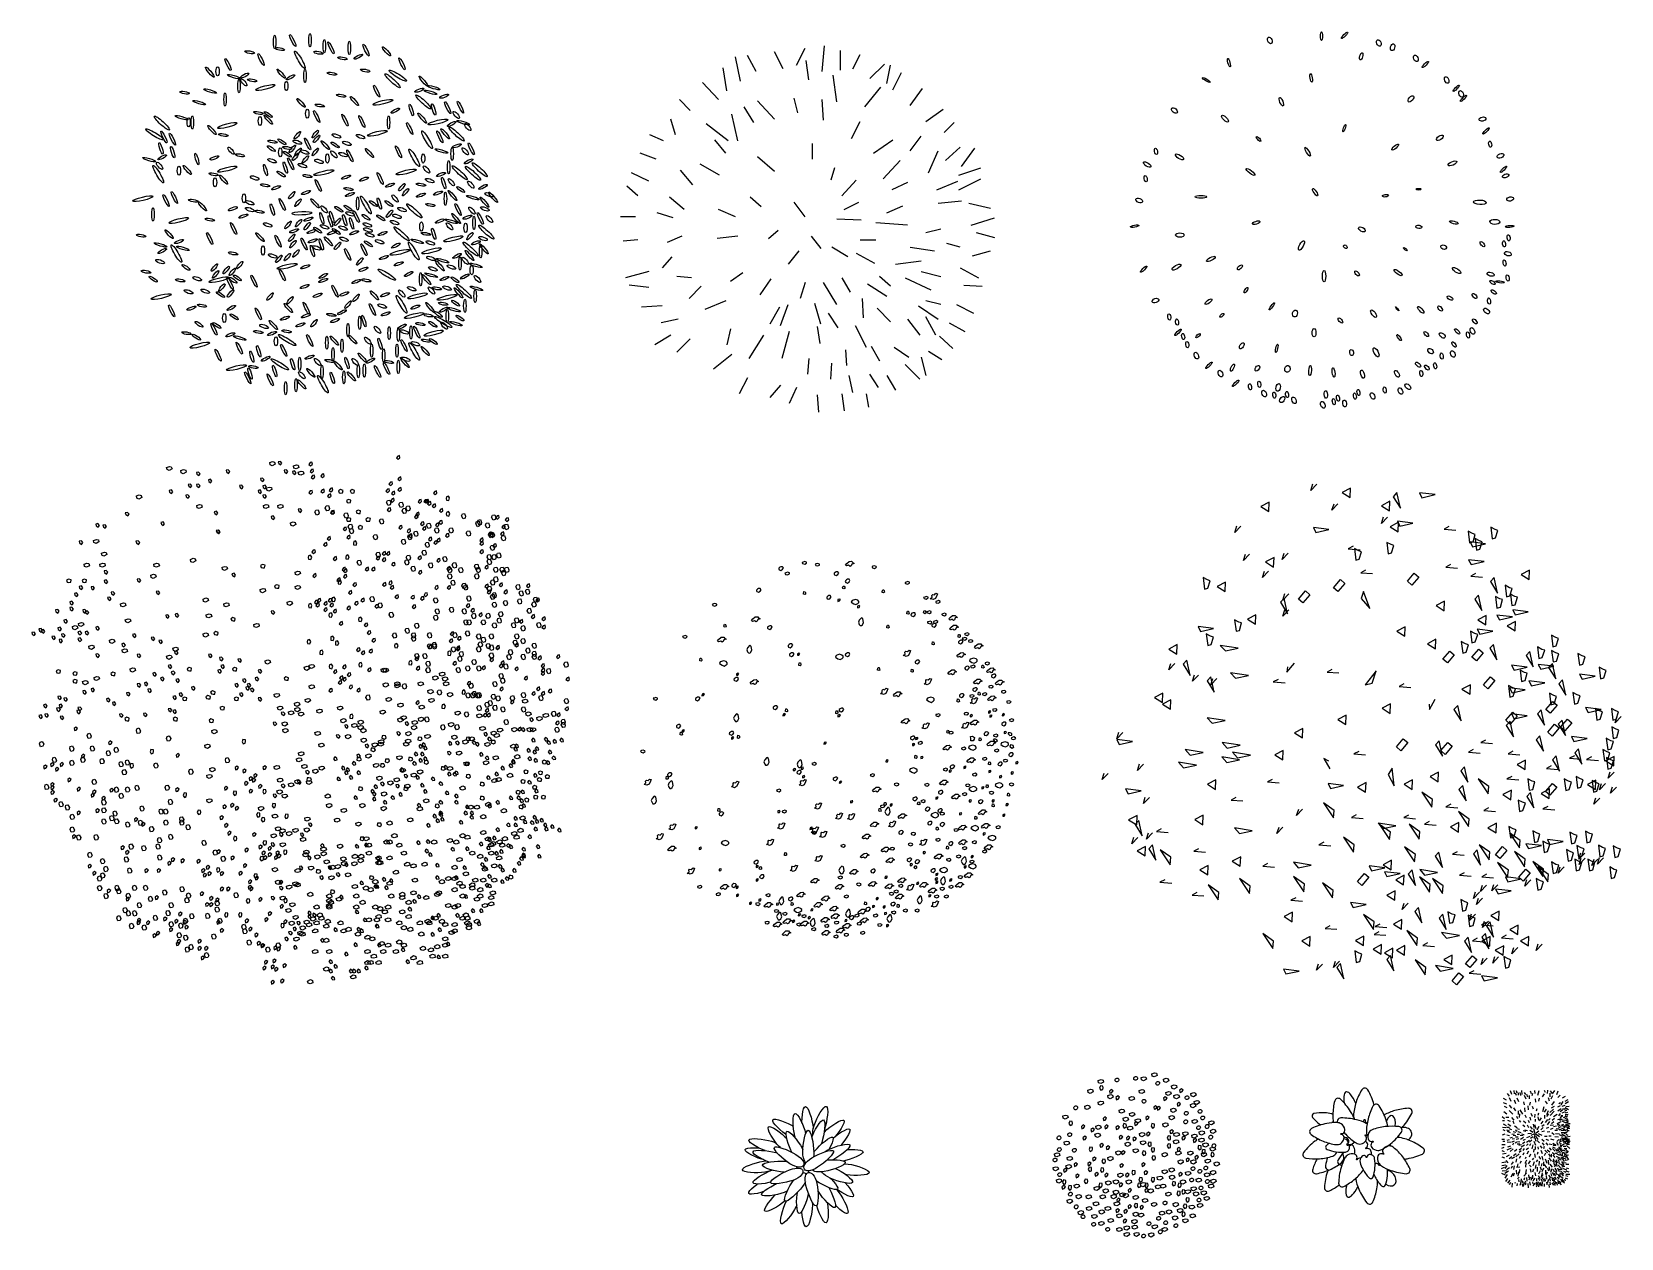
# Model space of a CAD drawing. Header units: millimetres. Extents: x 42.8 to 56.1, y 231.3 to 241.4.
import ezdxf

# ---------------------------------------------------------------- set-up
doc = ezdxf.new("R2010")
doc.units = ezdxf.units.MM
doc.layers.add('arbres', color=7, linetype='Continuous')

# ---------------------------------------------------------------- blocks, each defined once
blk = doc.blocks.new('arbust')
for centre in [(69.475, 204.804), (69.631, 204.817), (69.816, 204.776), (69.131, 204.571), (69.701, 204.626), (70.06, 204.656), (70.169, 204.541), (70.049, 204.454), (70.054, 204.526), (70.156, 204.406), (70.191, 204.487), (70.228, 204.415), (68.991, 204.321), (69.081, 204.347), (70.258, 204.326), (68.959, 204.136), (68.994, 204.223), (69.12, 204.217), (70.284, 204.254), (68.998, 204.014), (70.11, 204.064), (70.167, 204.041), (70.217, 204.069), (70.099, 203.969), (70.176, 203.903), (70.23, 203.956), (69.087, 203.851), (69.135, 203.745), (69.877, 203.777), (70.16, 203.801), (69.192, 203.662), (69.742, 203.605), (69.823, 203.649), (69.882, 203.612), (69.281, 203.599), (69.398, 203.557), (69.697, 203.501), (69.838, 203.536), (69.967, 203.588)]:
    blk.add_ellipse(centre, major_axis=(-0.0098, -0.0134), ratio=0.891048)
at = {"layer": 'arbres'}
for points in [[(69.721, 204.81), (69.697, 204.797), (69.679, 204.804), (69.676, 204.823), (69.7, 204.831), (69.716, 204.827)], [(69.81, 204.842), (69.786, 204.829), (69.769, 204.836), (69.766, 204.856), (69.789, 204.864), (69.805, 204.86)], [(69.908, 204.797), (69.884, 204.783), (69.867, 204.791), (69.864, 204.81), (69.887, 204.818), (69.903, 204.814)], [(69.277, 204.705), (69.253, 204.692), (69.235, 204.699), (69.232, 204.719), (69.256, 204.727), (69.272, 204.723)], [(69.364, 204.786), (69.34, 204.773), (69.322, 204.78), (69.319, 204.799), (69.343, 204.807), (69.359, 204.803)], [(69.357, 204.752), (69.337, 204.755), (69.33, 204.735), (69.34, 204.718), (69.357, 204.725), (69.359, 204.738)], [(69.443, 204.713), (69.428, 204.724), (69.413, 204.711), (69.417, 204.693), (69.431, 204.697)], [(69.706, 204.703), (69.682, 204.69), (69.664, 204.697), (69.661, 204.716), (69.685, 204.725), (69.701, 204.72)], [(69.929, 204.687), (69.904, 204.674), (69.887, 204.681), (69.884, 204.7), (69.907, 204.708), (69.923, 204.704)], [(69.976, 204.741), (69.951, 204.727), (69.934, 204.734), (69.931, 204.754), (69.954, 204.762), (69.971, 204.758)], [(70.028, 204.719), (70.013, 204.731), (69.998, 204.718), (70.002, 204.7), (70.016, 204.704)], [(70.137, 204.677), (70.113, 204.664), (70.095, 204.671), (70.092, 204.69), (70.116, 204.698), (70.132, 204.694)], [(69.251, 204.57), (69.227, 204.557), (69.209, 204.564), (69.206, 204.584), (69.23, 204.592), (69.246, 204.588)], [(69.364, 204.606), (69.339, 204.593), (69.322, 204.6), (69.319, 204.619), (69.342, 204.628), (69.359, 204.623)], [(69.444, 204.66), (69.42, 204.647), (69.403, 204.654), (69.4, 204.673), (69.423, 204.681), (69.439, 204.677)], [(69.496, 204.659), (69.482, 204.67), (69.467, 204.658), (69.471, 204.639), (69.485, 204.644)], [(69.539, 204.539), (69.514, 204.526), (69.497, 204.533), (69.494, 204.552), (69.517, 204.56), (69.533, 204.556)], [(69.621, 204.644), (69.597, 204.631), (69.579, 204.638), (69.576, 204.658), (69.6, 204.666), (69.616, 204.662)], [(69.812, 204.578), (69.798, 204.589), (69.783, 204.577), (69.787, 204.559), (69.801, 204.563)], [(69.839, 204.572), (69.825, 204.583), (69.81, 204.57), (69.814, 204.552), (69.828, 204.556)], [(69.893, 204.652), (69.879, 204.663), (69.864, 204.651), (69.868, 204.633), (69.882, 204.637)], [(69.969, 204.546), (69.944, 204.532), (69.927, 204.54), (69.924, 204.559), (69.947, 204.567), (69.964, 204.563)], [(69.996, 204.66), (69.971, 204.647), (69.954, 204.654), (69.951, 204.673), (69.974, 204.681), (69.991, 204.677)], [(70.007, 204.605), (69.993, 204.616), (69.978, 204.604), (69.982, 204.586), (69.996, 204.59)], [(70.133, 204.586), (70.108, 204.572), (70.091, 204.58), (70.088, 204.599), (70.111, 204.607), (70.128, 204.603)], [(70.165, 204.612), (70.141, 204.599), (70.123, 204.606), (70.12, 204.625), (70.144, 204.633), (70.16, 204.629)], [(69.068, 204.49), (69.044, 204.477), (69.026, 204.484), (69.023, 204.503), (69.047, 204.511), (69.063, 204.507)], [(69.102, 204.456), (69.082, 204.459), (69.075, 204.439), (69.085, 204.423), (69.101, 204.429), (69.103, 204.442)], [(69.207, 204.417), (69.193, 204.428), (69.178, 204.416), (69.182, 204.397), (69.196, 204.402)], [(69.344, 204.404), (69.319, 204.391), (69.302, 204.398), (69.299, 204.418), (69.322, 204.426), (69.338, 204.422)], [(69.389, 204.484), (69.374, 204.495), (69.359, 204.483), (69.363, 204.465), (69.378, 204.469)], [(69.402, 204.417), (69.388, 204.428), (69.373, 204.416), (69.377, 204.397), (69.391, 204.402)], [(69.496, 204.41), (69.482, 204.421), (69.467, 204.409), (69.471, 204.391), (69.485, 204.395)], [(69.552, 204.436), (69.532, 204.439), (69.525, 204.419), (69.535, 204.402), (69.552, 204.409), (69.554, 204.422)], [(69.572, 204.472), (69.548, 204.458), (69.53, 204.466), (69.527, 204.485), (69.551, 204.493), (69.567, 204.489)], [(69.625, 204.512), (69.601, 204.498), (69.584, 204.506), (69.581, 204.525), (69.604, 204.533), (69.62, 204.529)], [(69.651, 204.444), (69.637, 204.455), (69.621, 204.443), (69.626, 204.424), (69.64, 204.428)], [(69.673, 204.458), (69.649, 204.445), (69.631, 204.452), (69.628, 204.472), (69.652, 204.48), (69.668, 204.476)], [(69.745, 204.491), (69.731, 204.502), (69.716, 204.49), (69.72, 204.471), (69.734, 204.476)], [(69.788, 204.436), (69.767, 204.439), (69.76, 204.419), (69.771, 204.402), (69.787, 204.409), (69.789, 204.422)], [(69.902, 204.425), (69.877, 204.411), (69.86, 204.419), (69.857, 204.438), (69.88, 204.446), (69.897, 204.442)], [(69.955, 204.485), (69.931, 204.472), (69.914, 204.479), (69.911, 204.498), (69.934, 204.507), (69.95, 204.502)], [(70.148, 204.453), (70.123, 204.44), (70.106, 204.447), (70.103, 204.466), (70.126, 204.474), (70.143, 204.47)], [(70.287, 204.442), (70.263, 204.429), (70.245, 204.436), (70.242, 204.455), (70.266, 204.463), (70.282, 204.459)], [(69.079, 204.272), (69.055, 204.259), (69.037, 204.266), (69.034, 204.286), (69.058, 204.294), (69.074, 204.29)], [(69.221, 204.323), (69.206, 204.334), (69.191, 204.322), (69.195, 204.303), (69.21, 204.307)], [(69.288, 204.39), (69.274, 204.401), (69.258, 204.389), (69.263, 204.371), (69.277, 204.375)], [(69.337, 204.337), (69.312, 204.324), (69.295, 204.331), (69.292, 204.351), (69.315, 204.359), (69.332, 204.355)], [(69.523, 204.33), (69.509, 204.341), (69.494, 204.328), (69.498, 204.31), (69.512, 204.314)], [(69.584, 204.323), (69.569, 204.334), (69.554, 204.322), (69.558, 204.303), (69.573, 204.307)], [(69.608, 204.397), (69.583, 204.384), (69.566, 204.391), (69.563, 204.41), (69.586, 204.418), (69.603, 204.414)], [(69.638, 204.316), (69.623, 204.327), (69.608, 204.315), (69.612, 204.297), (69.626, 204.301)], [(69.709, 204.343), (69.684, 204.33), (69.667, 204.337), (69.664, 204.357), (69.687, 204.365), (69.704, 204.361)], [(69.715, 204.276), (69.691, 204.263), (69.674, 204.27), (69.671, 204.289), (69.694, 204.297), (69.71, 204.293)], [(69.752, 204.356), (69.738, 204.368), (69.722, 204.355), (69.727, 204.337), (69.741, 204.341)], [(69.922, 204.335), (69.902, 204.338), (69.895, 204.318), (69.905, 204.302), (69.921, 204.308), (69.923, 204.321)], [(69.947, 204.377), (69.933, 204.388), (69.917, 204.375), (69.921, 204.357), (69.936, 204.361)], [(69.991, 204.283), (69.967, 204.27), (69.949, 204.277), (69.946, 204.296), (69.97, 204.304), (69.986, 204.3)], [(69.996, 204.344), (69.971, 204.331), (69.954, 204.338), (69.951, 204.357), (69.974, 204.365), (69.991, 204.361)], [(70.048, 204.323), (70.033, 204.334), (70.018, 204.322), (70.022, 204.303), (70.037, 204.307)], [(70.07, 204.351), (70.045, 204.337), (70.028, 204.345), (70.025, 204.364), (70.048, 204.372), (70.065, 204.368)], [(70.144, 204.331), (70.119, 204.317), (70.102, 204.324), (70.099, 204.344), (70.122, 204.352), (70.139, 204.348)], [(70.142, 204.303), (70.127, 204.314), (70.112, 204.301), (70.116, 204.283), (70.131, 204.287)], [(70.204, 204.297), (70.18, 204.284), (70.162, 204.291), (70.159, 204.31), (70.183, 204.318), (70.199, 204.314)], [(70.207, 204.357), (70.182, 204.344), (70.165, 204.351), (70.162, 204.37), (70.185, 204.379), (70.202, 204.374)], [(70.3, 204.37), (70.276, 204.357), (70.258, 204.364), (70.255, 204.383), (70.279, 204.392), (70.295, 204.388)], [(68.999, 204.174), (68.974, 204.161), (68.957, 204.168), (68.954, 204.188), (68.977, 204.196), (68.993, 204.192)], [(69.105, 204.144), (69.081, 204.131), (69.063, 204.138), (69.06, 204.157), (69.084, 204.165), (69.1, 204.161)], [(69.27, 204.241), (69.25, 204.244), (69.243, 204.224), (69.253, 204.208), (69.269, 204.214), (69.271, 204.227)], [(69.301, 204.148), (69.287, 204.159), (69.272, 204.147), (69.276, 204.129), (69.29, 204.133)], [(69.362, 204.262), (69.348, 204.273), (69.332, 204.261), (69.337, 204.243), (69.351, 204.247)], [(69.416, 204.242), (69.401, 204.253), (69.386, 204.241), (69.39, 204.223), (69.405, 204.227)], [(69.443, 204.144), (69.419, 204.13), (69.401, 204.138), (69.398, 204.157), (69.422, 204.165), (69.438, 204.161)], [(69.511, 204.191), (69.486, 204.177), (69.469, 204.185), (69.466, 204.204), (69.489, 204.212), (69.505, 204.208)], [(69.543, 204.202), (69.529, 204.213), (69.514, 204.201), (69.518, 204.182), (69.532, 204.186)], [(69.588, 204.263), (69.563, 204.249), (69.546, 204.256), (69.543, 204.276), (69.566, 204.284), (69.583, 204.28)], [(69.655, 204.209), (69.63, 204.196), (69.613, 204.203), (69.61, 204.222), (69.634, 204.23), (69.65, 204.226)], [(69.714, 204.208), (69.693, 204.211), (69.686, 204.19), (69.697, 204.174), (69.713, 204.18), (69.715, 204.193)], [(69.761, 204.282), (69.74, 204.285), (69.733, 204.264), (69.744, 204.248), (69.76, 204.254), (69.762, 204.267)], [(69.788, 204.235), (69.767, 204.238), (69.76, 204.217), (69.771, 204.201), (69.787, 204.207), (69.789, 204.22)], [(69.794, 204.167), (69.774, 204.17), (69.767, 204.15), (69.777, 204.134), (69.794, 204.14), (69.796, 204.153)], [(69.897, 204.175), (69.873, 204.162), (69.855, 204.169), (69.852, 204.188), (69.876, 204.197), (69.892, 204.193)], [(69.922, 204.268), (69.902, 204.271), (69.895, 204.251), (69.905, 204.234), (69.921, 204.241), (69.923, 204.254)], [(70.011, 204.189), (69.987, 204.175), (69.97, 204.183), (69.966, 204.202), (69.99, 204.21), (70.006, 204.206)], [(70.007, 204.229), (69.993, 204.24), (69.978, 204.228), (69.982, 204.209), (69.996, 204.213)], [(70.112, 204.189), (70.088, 204.175), (70.07, 204.183), (70.067, 204.202), (70.091, 204.21), (70.107, 204.206)], [(70.155, 204.162), (70.141, 204.173), (70.126, 204.16), (70.13, 204.142), (70.144, 204.146)], [(70.178, 204.255), (70.157, 204.258), (70.15, 204.237), (70.161, 204.221), (70.177, 204.227), (70.179, 204.24)], [(70.224, 204.176), (70.2, 204.163), (70.183, 204.17), (70.18, 204.189), (70.203, 204.197), (70.219, 204.193)], [(70.211, 204.221), (70.191, 204.224), (70.184, 204.204), (70.194, 204.187), (70.21, 204.194), (70.212, 204.207)], [(70.238, 204.257), (70.213, 204.243), (70.196, 204.25), (70.193, 204.27), (70.216, 204.278), (70.233, 204.274)], [(70.298, 204.223), (70.274, 204.21), (70.257, 204.217), (70.253, 204.236), (70.277, 204.244), (70.293, 204.24)], [(70.285, 204.194), (70.265, 204.197), (70.258, 204.177), (70.268, 204.161), (70.284, 204.167), (70.286, 204.18)], [(68.988, 204.059), (68.963, 204.046), (68.946, 204.053), (68.943, 204.072), (68.966, 204.08), (68.983, 204.076)], [(69.059, 204.054), (69.045, 204.065), (69.03, 204.053), (69.034, 204.034), (69.048, 204.039)], [(69.095, 204.075), (69.07, 204.062), (69.053, 204.069), (69.05, 204.088), (69.073, 204.097), (69.09, 204.092)], [(69.147, 204.101), (69.132, 204.112), (69.117, 204.1), (69.121, 204.081), (69.136, 204.086)], [(69.261, 204.108), (69.247, 204.119), (69.231, 204.107), (69.236, 204.088), (69.25, 204.092)], [(69.263, 204.073), (69.243, 204.076), (69.236, 204.056), (69.246, 204.04), (69.262, 204.046), (69.264, 204.059)], [(69.322, 204.02), (69.307, 204.031), (69.292, 204.019), (69.296, 204.001), (69.31, 204.005)], [(69.364, 204.067), (69.344, 204.069), (69.337, 204.049), (69.347, 204.033), (69.363, 204.039), (69.365, 204.052)], [(69.378, 204.14), (69.357, 204.143), (69.35, 204.123), (69.36, 204.107), (69.377, 204.113), (69.379, 204.126)], [(69.402, 204.014), (69.388, 204.025), (69.373, 204.012), (69.377, 203.994), (69.391, 203.998)], [(69.527, 204.005), (69.503, 203.991), (69.486, 203.998), (69.483, 204.018), (69.506, 204.026), (69.522, 204.022)], [(69.53, 204.094), (69.516, 204.105), (69.5, 204.093), (69.505, 204.075), (69.519, 204.079)], [(69.577, 204.014), (69.563, 204.025), (69.547, 204.012), (69.552, 203.994), (69.566, 203.998)], [(69.626, 204.046), (69.606, 204.049), (69.599, 204.029), (69.609, 204.013), (69.626, 204.019), (69.627, 204.032)], [(69.712, 204.101), (69.697, 204.112), (69.682, 204.1), (69.686, 204.081), (69.7, 204.086)], [(69.732, 204.034), (69.717, 204.045), (69.702, 204.033), (69.706, 204.014), (69.721, 204.018)], [(69.897, 204.034), (69.873, 204.021), (69.855, 204.028), (69.852, 204.047), (69.876, 204.055), (69.892, 204.051)], [(69.955, 204.048), (69.931, 204.035), (69.914, 204.042), (69.911, 204.061), (69.934, 204.07), (69.95, 204.066)], [(70.029, 204.115), (70.005, 204.102), (69.988, 204.109), (69.985, 204.129), (70.008, 204.137), (70.024, 204.133)], [(70.021, 204.02), (70.006, 204.031), (69.991, 204.019), (69.995, 204.001), (70.01, 204.005)], [(70.091, 204.02), (70.067, 204.007), (70.049, 204.014), (70.046, 204.033), (70.07, 204.041), (70.086, 204.037)], [(70.081, 204.141), (70.067, 204.152), (70.052, 204.14), (70.056, 204.122), (70.07, 204.126)], [(70.137, 204.115), (70.113, 204.102), (70.095, 204.109), (70.092, 204.129), (70.116, 204.137), (70.132, 204.133)], [(70.25, 204.007), (70.226, 203.994), (70.208, 204.001), (70.205, 204.02), (70.229, 204.028), (70.245, 204.024)], [(70.257, 204.122), (70.232, 204.109), (70.215, 204.116), (70.212, 204.135), (70.235, 204.144), (70.252, 204.139)], [(70.3, 204.026), (70.276, 204.013), (70.258, 204.02), (70.255, 204.04), (70.279, 204.048), (70.295, 204.044)], [(70.331, 204.098), (70.306, 204.085), (70.289, 204.092), (70.286, 204.111), (70.309, 204.12), (70.326, 204.116)], [(69.016, 203.957), (68.991, 203.943), (68.974, 203.951), (68.971, 203.97), (68.995, 203.978), (69.011, 203.974)], [(69.046, 203.913), (69.032, 203.924), (69.016, 203.912), (69.021, 203.893), (69.035, 203.897)], [(69.048, 203.966), (69.028, 203.969), (69.021, 203.948), (69.031, 203.932), (69.047, 203.938), (69.049, 203.951)], [(69.095, 203.919), (69.075, 203.922), (69.068, 203.901), (69.078, 203.885), (69.094, 203.891), (69.096, 203.904)], [(69.162, 203.914), (69.138, 203.901), (69.12, 203.908), (69.117, 203.927), (69.141, 203.935), (69.157, 203.931)], [(69.16, 204.007), (69.146, 204.018), (69.131, 204.006), (69.135, 203.987), (69.149, 203.992)], [(69.23, 203.972), (69.209, 203.975), (69.202, 203.955), (69.213, 203.939), (69.229, 203.945), (69.231, 203.958)], [(69.33, 203.894), (69.306, 203.88), (69.288, 203.888), (69.285, 203.907), (69.309, 203.915), (69.325, 203.911)], [(69.351, 203.939), (69.33, 203.942), (69.323, 203.921), (69.334, 203.905), (69.35, 203.911), (69.352, 203.925)], [(69.404, 203.873), (69.38, 203.86), (69.362, 203.867), (69.359, 203.887), (69.383, 203.895), (69.399, 203.891)], [(69.426, 203.94), (69.402, 203.927), (69.385, 203.934), (69.381, 203.953), (69.405, 203.961), (69.421, 203.957)], [(69.49, 203.949), (69.466, 203.935), (69.449, 203.943), (69.445, 203.962), (69.469, 203.97), (69.485, 203.966)], [(69.523, 203.933), (69.509, 203.944), (69.494, 203.932), (69.498, 203.913), (69.512, 203.918)], [(69.598, 203.949), (69.573, 203.935), (69.556, 203.943), (69.553, 203.962), (69.577, 203.97), (69.593, 203.966)], [(69.597, 203.886), (69.583, 203.897), (69.568, 203.885), (69.572, 203.866), (69.586, 203.871)], [(69.673, 203.939), (69.653, 203.942), (69.646, 203.921), (69.656, 203.905), (69.673, 203.911), (69.675, 203.925)], [(69.687, 203.986), (69.666, 203.989), (69.659, 203.968), (69.67, 203.952), (69.686, 203.958), (69.688, 203.972)], [(69.715, 203.927), (69.691, 203.913), (69.674, 203.92), (69.671, 203.94), (69.694, 203.948), (69.71, 203.944)], [(69.734, 203.939), (69.714, 203.942), (69.707, 203.921), (69.717, 203.905), (69.733, 203.911), (69.735, 203.925)], [(69.738, 203.886), (69.724, 203.897), (69.709, 203.885), (69.713, 203.866), (69.727, 203.871)], [(69.781, 203.873), (69.756, 203.86), (69.739, 203.867), (69.736, 203.887), (69.759, 203.895), (69.776, 203.891)], [(69.788, 203.986), (69.767, 203.989), (69.76, 203.968), (69.771, 203.952), (69.787, 203.958), (69.789, 203.972)], [(69.841, 203.907), (69.817, 203.894), (69.799, 203.901), (69.796, 203.92), (69.82, 203.928), (69.836, 203.924)], [(69.857, 203.98), (69.832, 203.967), (69.815, 203.974), (69.812, 203.994), (69.835, 204.002), (69.852, 203.998)], [(69.884, 203.913), (69.859, 203.9), (69.842, 203.907), (69.839, 203.926), (69.862, 203.934), (69.878, 203.93)], [(69.958, 203.987), (69.933, 203.974), (69.916, 203.981), (69.913, 204), (69.936, 204.008), (69.952, 204.004)], [(69.963, 203.952), (69.942, 203.955), (69.935, 203.935), (69.945, 203.919), (69.962, 203.925), (69.964, 203.938)], [(70.01, 203.939), (69.989, 203.942), (69.982, 203.921), (69.993, 203.905), (70.009, 203.911), (70.011, 203.925)], [(70.05, 203.947), (70.025, 203.934), (70.008, 203.941), (70.005, 203.961), (70.028, 203.969), (70.044, 203.965)], [(70.139, 203.891), (70.115, 203.878), (70.097, 203.885), (70.094, 203.905), (70.118, 203.913), (70.134, 203.909)], [(70.181, 203.963), (70.156, 203.95), (70.139, 203.957), (70.136, 203.977), (70.159, 203.985), (70.175, 203.981)], [(70.283, 203.913), (70.258, 203.9), (70.241, 203.907), (70.238, 203.926), (70.261, 203.935), (70.278, 203.931)], [(70.302, 203.955), (70.278, 203.941), (70.261, 203.948), (70.258, 203.968), (70.281, 203.976), (70.297, 203.972)], [(69.105, 203.787), (69.081, 203.774), (69.063, 203.781), (69.06, 203.8), (69.084, 203.808), (69.1, 203.804)], [(69.179, 203.826), (69.155, 203.813), (69.137, 203.82), (69.134, 203.839), (69.158, 203.848), (69.174, 203.843)], [(69.262, 203.824), (69.237, 203.811), (69.22, 203.818), (69.217, 203.837), (69.241, 203.845), (69.257, 203.841)], [(69.323, 203.765), (69.298, 203.752), (69.281, 203.759), (69.278, 203.778), (69.301, 203.787), (69.318, 203.783)], [(69.379, 203.824), (69.355, 203.811), (69.338, 203.818), (69.335, 203.837), (69.358, 203.845), (69.374, 203.841)], [(69.471, 203.826), (69.447, 203.813), (69.43, 203.82), (69.426, 203.84), (69.45, 203.848), (69.466, 203.844)], [(69.49, 203.861), (69.466, 203.848), (69.449, 203.855), (69.445, 203.875), (69.469, 203.883), (69.485, 203.879)], [(69.498, 203.766), (69.474, 203.753), (69.456, 203.76), (69.453, 203.779), (69.477, 203.787), (69.493, 203.783)], [(69.503, 203.805), (69.489, 203.816), (69.474, 203.804), (69.478, 203.786), (69.492, 203.79)], [(69.544, 203.841), (69.52, 203.828), (69.502, 203.835), (69.499, 203.854), (69.523, 203.863), (69.539, 203.859)], [(69.571, 203.834), (69.547, 203.821), (69.529, 203.828), (69.526, 203.848), (69.55, 203.856), (69.566, 203.852)], [(69.597, 203.751), (69.583, 203.763), (69.568, 203.75), (69.572, 203.732), (69.586, 203.736)], [(69.655, 203.819), (69.63, 203.806), (69.613, 203.813), (69.61, 203.832), (69.634, 203.84), (69.65, 203.836)], [(69.647, 203.771), (69.626, 203.774), (69.619, 203.753), (69.629, 203.737), (69.646, 203.743), (69.648, 203.757)], [(69.734, 203.793), (69.709, 203.78), (69.692, 203.787), (69.689, 203.806), (69.712, 203.814), (69.728, 203.81)], [(69.808, 203.761), (69.784, 203.748), (69.767, 203.755), (69.763, 203.774), (69.787, 203.782), (69.803, 203.778)], [(69.929, 203.847), (69.904, 203.833), (69.887, 203.84), (69.884, 203.86), (69.907, 203.868), (69.923, 203.864)], [(69.989, 203.759), (69.965, 203.746), (69.947, 203.753), (69.944, 203.772), (69.968, 203.781), (69.984, 203.777)], [(70.003, 203.872), (69.982, 203.875), (69.975, 203.854), (69.986, 203.838), (70.002, 203.844), (70.004, 203.857)], [(70.043, 203.885), (70.023, 203.888), (70.016, 203.868), (70.026, 203.851), (70.042, 203.858), (70.044, 203.871)], [(70.057, 203.764), (70.036, 203.767), (70.029, 203.747), (70.04, 203.73), (70.056, 203.737), (70.058, 203.75)], [(70.09, 203.867), (70.065, 203.854), (70.048, 203.861), (70.045, 203.88), (70.069, 203.888), (70.085, 203.884)], [(70.077, 203.818), (70.056, 203.821), (70.049, 203.8), (70.06, 203.784), (70.076, 203.79), (70.078, 203.804)], [(70.124, 203.739), (70.099, 203.726), (70.082, 203.733), (70.079, 203.752), (70.102, 203.76), (70.118, 203.756)], [(70.159, 203.848), (70.134, 203.835), (70.117, 203.842), (70.114, 203.861), (70.137, 203.869), (70.154, 203.865)], [(70.191, 203.752), (70.167, 203.739), (70.15, 203.746), (70.147, 203.765), (70.17, 203.774), (70.186, 203.77)], [(70.224, 203.857), (70.2, 203.843), (70.182, 203.851), (70.179, 203.87), (70.203, 203.878), (70.219, 203.874)], [(70.248, 203.811), (70.224, 203.798), (70.206, 203.805), (70.203, 203.824), (70.227, 203.832), (70.243, 203.828)], [(69.197, 203.691), (69.172, 203.678), (69.155, 203.685), (69.152, 203.704), (69.175, 203.713), (69.192, 203.709)], [(69.266, 203.726), (69.242, 203.713), (69.224, 203.72), (69.221, 203.739), (69.245, 203.747), (69.261, 203.743)], [(69.31, 203.661), (69.285, 203.648), (69.268, 203.655), (69.265, 203.674), (69.288, 203.682), (69.305, 203.678)], [(69.369, 203.602), (69.344, 203.589), (69.327, 203.596), (69.324, 203.615), (69.347, 203.623), (69.363, 203.619)], [(69.371, 203.698), (69.346, 203.685), (69.329, 203.692), (69.326, 203.711), (69.349, 203.719), (69.366, 203.715)], [(69.423, 203.726), (69.399, 203.713), (69.381, 203.72), (69.378, 203.739), (69.402, 203.747), (69.418, 203.743)], [(69.447, 203.626), (69.422, 203.613), (69.405, 203.62), (69.402, 203.639), (69.426, 203.647), (69.442, 203.643)], [(69.496, 203.718), (69.482, 203.729), (69.467, 203.717), (69.471, 203.698), (69.485, 203.703)], [(69.518, 203.665), (69.494, 203.652), (69.477, 203.659), (69.474, 203.678), (69.497, 203.686), (69.513, 203.682)], [(69.557, 203.63), (69.543, 203.642), (69.527, 203.629), (69.532, 203.611), (69.546, 203.615)], [(69.564, 203.711), (69.549, 203.722), (69.534, 203.71), (69.538, 203.692), (69.552, 203.696)], [(69.645, 203.617), (69.621, 203.604), (69.603, 203.611), (69.6, 203.631), (69.624, 203.639), (69.64, 203.635)], [(69.655, 203.678), (69.63, 203.665), (69.613, 203.672), (69.61, 203.691), (69.634, 203.699), (69.65, 203.695)], [(69.7, 203.672), (69.675, 203.659), (69.658, 203.666), (69.655, 203.685), (69.679, 203.693), (69.695, 203.689)], [(69.698, 203.745), (69.684, 203.756), (69.669, 203.744), (69.673, 203.725), (69.687, 203.729)], [(69.874, 203.687), (69.849, 203.674), (69.832, 203.681), (69.829, 203.7), (69.852, 203.708), (69.869, 203.704)], [(69.932, 203.698), (69.908, 203.685), (69.891, 203.692), (69.888, 203.711), (69.911, 203.719), (69.927, 203.715)], [(69.982, 203.648), (69.958, 203.634), (69.941, 203.642), (69.938, 203.661), (69.961, 203.669), (69.977, 203.665)], [(70.026, 203.709), (70.002, 203.695), (69.984, 203.703), (69.981, 203.722), (70.005, 203.73), (70.021, 203.726)], [(70.043, 203.697), (70.023, 203.7), (70.016, 203.679), (70.026, 203.663), (70.042, 203.669), (70.044, 203.683)], [(70.07, 203.625), (70.045, 203.612), (70.028, 203.619), (70.025, 203.638), (70.048, 203.646), (70.065, 203.642)], [(70.13, 203.665), (70.106, 203.652), (70.088, 203.659), (70.085, 203.678), (70.109, 203.686), (70.125, 203.682)], [(69.518, 203.551), (69.494, 203.538), (69.477, 203.545), (69.474, 203.564), (69.497, 203.572), (69.513, 203.568)], [(69.581, 203.564), (69.557, 203.55), (69.539, 203.557), (69.536, 203.577), (69.56, 203.585), (69.576, 203.581)], [(69.581, 203.51), (69.557, 203.497), (69.539, 203.504), (69.536, 203.523), (69.56, 203.531), (69.576, 203.527)], [(69.646, 203.571), (69.622, 203.558), (69.604, 203.565), (69.601, 203.584), (69.625, 203.592), (69.641, 203.588)], [(69.662, 203.511), (69.638, 203.497), (69.621, 203.505), (69.618, 203.524), (69.641, 203.532), (69.657, 203.528)], [(69.784, 203.506), (69.76, 203.493), (69.743, 203.5), (69.739, 203.52), (69.763, 203.528), (69.779, 203.524)], [(69.815, 203.574), (69.79, 203.56), (69.773, 203.568), (69.77, 203.587), (69.793, 203.595), (69.81, 203.591)], [(69.898, 203.552), (69.873, 203.539), (69.856, 203.546), (69.853, 203.565), (69.876, 203.573), (69.892, 203.569)]]:
    blk.add_lwpolyline(points, close=True, dxfattribs=at)
blk = doc.blocks.new('plante')
for points in [[(73.031, 204.723, 0.001671), (73.03, 204.727, 0.063866), (72.955, 204.909, 0.292771), (72.914, 204.931, 0.240195), (72.88, 204.91, 0.054013), (72.809, 204.757, 0.067812), (72.777, 204.592, 0.15321), (72.789, 204.545, 0.184104)], [(72.79, 204.545, 0.04545), (72.742, 204.641, 0.063866), (72.617, 204.793, 0.292771), (72.572, 204.802, 0.240195), (72.545, 204.772, 0.054013), (72.522, 204.605, 0.040879), (72.527, 204.504, 0.19303)], [(73.201, 204.458, 0.034436), (73.18, 204.536, 0.063866), (73.092, 204.712, 0.292771), (73.05, 204.731, 0.240195), (73.017, 204.708, 0.054013), (72.957, 204.55, 0.067812), (72.937, 204.384, 0.157901), (72.954, 204.336, 0.184104)], [(73.37, 204.435, 0.011425), (73.388, 204.455, 0.063866), (73.496, 204.619, 0.292771), (73.491, 204.665, 0.240195), (73.454, 204.681, 0.054013), (73.288, 204.653, 0.058262), (73.155, 204.599, 0.19303)], [(72.522, 204.606, 0.0531), (72.508, 204.612, 0.054582), (72.422, 204.626, 0.063866), (72.288, 204.617, 0.292771), (72.265, 204.595, 0.240195), (72.271, 204.568, 0.054013), (72.355, 204.489, 0.013423), (72.374, 204.476, 0.19303)], [(72.524, 204.504, 0.071376), (72.518, 204.507, -0.403393), (72.516, 204.512, -0.451118), (72.521, 204.514, 0.062223), (72.526, 204.512, 0.345182)], [(72.945, 204.49, 0.028307), (72.935, 204.495, 0.054582), (72.814, 204.539, 0.063866), (72.619, 204.562, 0.292771), (72.58, 204.536, 0.189818), (72.579, 204.504, 0.054013)], [(72.895, 204.513, 0.053155), (72.902, 204.521, 0.148548), (72.908, 204.538, -0.403393), (72.914, 204.544, -0.451118), (72.919, 204.538, 0.156882), (72.922, 204.519, 0.345182)], [(72.922, 204.519, 0.185959), (72.946, 204.498, 0.210784)], [(72.342, 204.303, 0.021598), (72.3, 204.274, 0.063866), (72.161, 204.136, 0.292771), (72.156, 204.089, 0.240195), (72.189, 204.066, 0.054013), (72.357, 204.059, 0.067812), (72.521, 204.092, 0.19303), (72.567, 204.132, 0.026426), (72.571, 204.142, 0.274896)], [(72.711, 204.247, 0.345182), (72.687, 204.296, 0.074488), (72.658, 204.305, 0.134063)], [(72.709, 204.248, 0.345182), (72.718, 204.284, 0.210784), (72.676, 204.322, 0.062802), (72.659, 204.325, 0.054582)], [(72.661, 204.384, 0.010005), (72.682, 204.36, 0.067812), (72.81, 204.253, 0.19303), (72.87, 204.242, 0.184104), (72.929, 204.28, 0.274896), (72.934, 204.328, 0.148548), (72.921, 204.342, -0.403393), (72.919, 204.349, -0.451118), (72.927, 204.351, 0.156882), (72.945, 204.345, 0.345182)], [(72.793, 204.264, 0.035181), (72.728, 204.214, 0.063866)], [(72.946, 204.205, 0.345182), (72.941, 204.259, 0.05591), (72.924, 204.274, 0.134063)], [(72.945, 204.345, 0.055461), (72.954, 204.346, 0.210784)], [(73.405, 204.054, 0.014908), (73.44, 204.059, 0.063866), (73.628, 204.117, 0.292771), (73.653, 204.156, 0.240195), (73.635, 204.191, 0.054013), (73.489, 204.276, 0.067812), (73.328, 204.322, 0.031841), (73.318, 204.323, 0.184104)], [(72.329, 204.058, 0.045169), (72.273, 203.93, 0.292771), (72.284, 203.885, 0.240195), (72.322, 203.874, 0.054013), (72.483, 203.923, 0.067812), (72.627, 204.009, 0.19303), (72.657, 204.062, 0.184104), (72.641, 204.129, 0.063815), (72.633, 204.138, 0.148548)], [(72.457, 204.074, 0.033567), (72.43, 203.974, 0.292771), (72.447, 203.931, 0.101373), (72.463, 203.923, 0.052674)], [(72.478, 204.249, 0.020799), (72.443, 204.223, 0.292771), (72.434, 204.192, 0.240195), (72.452, 204.172, 0.054013), (72.563, 204.143, 0.067812), (72.678, 204.141, 0.19303), (72.714, 204.161, 0.184104), (72.729, 204.206, 0.274896), (72.711, 204.234, 0.148548), (72.698, 204.236, -0.403393), (72.694, 204.239, -0.451118), (72.697, 204.243, 0.156882), (72.709, 204.248, 0.345182)], [(72.655, 204.139, 0.037074), (72.588, 204.047, 0.292771), (72.588, 204, 0.240195), (72.623, 203.981, 0.003063), (72.633, 203.98, 0.02843)], [(72.822, 204.072, 0.345182), (72.79, 204.117, 0.210784), (72.708, 204.106, 0.134063), (72.671, 204.068, 0.054582), (72.623, 203.949, 0.063866), (72.593, 203.755, 0.292771), (72.617, 203.715, 0.240195), (72.657, 203.716, 0.054013), (72.797, 203.81, 0.060259), (72.898, 203.92, 0.19303)], [(72.787, 204.118, 0.110066), (72.795, 204.152, 0.184104), (72.771, 204.217, 0.274896), (72.725, 204.232, 0.148548), (72.709, 204.223, -0.403393), (72.701, 204.223, -0.451118), (72.701, 204.23, 0.156882), (72.711, 204.247, 0.345182)], [(72.863, 204.064, 0.132251), (72.839, 204.061, 0.148548), (72.824, 204.049, -0.403393), (72.817, 204.047, -0.451118), (72.815, 204.055, 0.156882), (72.822, 204.072, 0.345182)], [(72.997, 204.106, 0.130012), (72.992, 204.156, 0.274896), (72.954, 204.186, 0.148548), (72.936, 204.183, -0.403393), (72.928, 204.185, -0.451118), (72.931, 204.193, 0.156882), (72.946, 204.205, 0.345182)], [(73.229, 204.238, 0.132605), (73.237, 204.215, 0.148548)], [(72.459, 203.913, 0.006936), (72.454, 203.898, 0.063866), (72.418, 203.704, 0.292771), (72.44, 203.664, 0.240195), (72.48, 203.663, 0.044006), (72.598, 203.734, 0.067812)], [(72.654, 204.034, 0.041626), (72.651, 204.04, 0.210784)], [(73.028, 203.867, 0.023406), (73.045, 203.833, 0.063866), (73.123, 203.724, 0.292771), (73.154, 203.716, 0.240195), (73.173, 203.735, 0.054013), (73.196, 203.848, 0.04914), (73.196, 203.931, 0.19303)], [(73.084, 203.989, 0.345182), (73.047, 203.995, 0.011348), (73.044, 203.994, 0.134063)], [(73.097, 203.991, 0.000712), (73.097, 203.991, 0.148548), (73.096, 203.978, -0.403393), (73.093, 203.974, -0.451118), (73.089, 203.977, 0.156882), (73.084, 203.989, 0.345182)], [(72.804, 203.816, 0.023524), (72.805, 203.807, 0.054582), (72.842, 203.684, 0.063866), (72.942, 203.514, 0.292771), (72.986, 203.499, 0.240195), (73.016, 203.525, 0.054013), (73.065, 203.686, 0.039654), (73.075, 203.784, 0.19303)]]:
    blk.add_lwpolyline(points, format="xyb")
for points in [[(72.646, 204.372, 0.345182), (72.671, 204.42, 0.210784), (72.624, 204.489, 0.134063), (72.574, 204.504, 0.054582), (72.446, 204.494, 0.063866), (72.259, 204.432, 0.292771), (72.235, 204.393, 0.240195), (72.253, 204.357, 0.054013), (72.401, 204.276, 0.067812), (72.563, 204.233, 0.19303), (72.621, 204.248, 0.184104), (72.659, 204.306, 0.274896), (72.643, 204.352, 0.148548), (72.626, 204.359, -0.403393), (72.621, 204.365, -0.451118), (72.627, 204.37, 0.156882)], [(73.001, 204.253, 0.345182), (73.002, 204.198, 0.210784), (73.076, 204.16, 0.134063), (73.128, 204.172, 0.054582), (73.235, 204.243, 0.063866), (73.369, 204.387, 0.292771), (73.371, 204.433, 0.240195), (73.337, 204.455, 0.054013), (73.169, 204.455, 0.067812), (73.006, 204.415, 0.19303), (72.962, 204.373, 0.184104), (72.958, 204.304, 0.274896), (72.994, 204.272, 0.148548), (73.012, 204.274, -0.403393), (73.02, 204.271, -0.451118), (73.016, 204.264, 0.156882)], [(72.93, 204.088, 0.345182), (72.893, 204.094, 0.210784), (72.858, 204.05, 0.134063), (72.858, 204.014, 0.054582), (72.891, 203.932, 0.063866), (72.969, 203.823, 0.292771), (73, 203.815, 0.240195), (73.019, 203.835, 0.054013), (73.042, 203.947, 0.067812), (73.038, 204.062, 0.19303), (73.016, 204.097, 0.184104), (72.97, 204.109, 0.274896), (72.944, 204.09, 0.148548), (72.942, 204.077, -0.403393), (72.939, 204.073, -0.451118), (72.935, 204.076, 0.156882)], [(73.125, 204.121, 0.345182), (73.079, 204.093, 0.210784), (73.085, 204.01, 0.134063), (73.121, 203.971, 0.054582), (73.237, 203.915, 0.063866), (73.429, 203.874, 0.292771), (73.47, 203.896, 0.240195), (73.472, 203.936, 0.054013), (73.385, 204.081, 0.067812), (73.268, 204.2, 0.19303), (73.209, 204.216, 0.184104), (73.148, 204.185, 0.274896), (73.138, 204.138, 0.148548), (73.149, 204.122, -0.403393), (73.15, 204.115, -0.451118), (73.143, 204.114, 0.156882)]]:
    blk.add_lwpolyline(points, format="xyb", close=True)
for centre, major_axis, ratio, start_param, end_param in [((72.764, 204.64), (-0.079, 0.244), 0.287965, 5.046264, 7.313787), ((73.234, 204.48), (-0.017, -0.111), 0.53395, 1.461052, 4.385302), ((73.391, 204.361), (-0.106, -0.01), 0.787652, 2.057326, 4.883511), ((73.21, 203.819), (-0.0697, 0.0826), 0.735824, 1.906126, 5.566001), ((72.79, 203.794), (-0.084, -0.207), 0.325403, 5.12013, 7.571725)]:
    blk.add_ellipse(centre, major_axis=major_axis, ratio=ratio, start_param=start_param, end_param=end_param)
blk = doc.blocks.new('arb5')
at = {"layer": 'arbres'}
for points in [[(70.585, 209.713), (70.598, 209.708), (70.611, 209.718), (70.619, 209.729), (70.611, 209.738), (70.599, 209.739), (70.589, 209.734), (70.581, 209.727), (70.58, 209.72)], [(70.78, 209.765), (70.797, 209.76), (70.813, 209.769), (70.812, 209.776), (70.798, 209.782), (70.784, 209.778), (70.776, 209.775), (70.777, 209.77)], [(70.889, 209.749), (70.906, 209.745), (70.922, 209.753), (70.921, 209.761), (70.907, 209.766), (70.893, 209.762), (70.885, 209.759), (70.886, 209.755)], [(71.148, 209.766), (71.169, 209.783), (71.189, 209.784), (71.198, 209.774), (71.21, 209.767), (71.191, 209.761), (71.186, 209.747), (71.176, 209.742), (71.164, 209.751), (71.147, 209.745), (71.137, 209.753)], [(71.363, 209.73), (71.38, 209.725), (71.396, 209.734), (71.395, 209.741), (71.381, 209.747), (71.367, 209.743), (71.359, 209.74), (71.36, 209.735)], [(70.636, 209.675), (70.654, 209.671), (70.669, 209.68), (70.669, 209.687), (70.654, 209.693), (70.641, 209.688), (70.632, 209.685), (70.633, 209.681)], [(71.047, 209.671), (71.061, 209.666), (71.074, 209.675), (71.081, 209.686), (71.074, 209.696), (71.061, 209.696), (71.051, 209.691), (71.043, 209.684), (71.043, 209.677)], [(71.14, 209.608), (71.154, 209.603), (71.167, 209.613), (71.175, 209.624), (71.167, 209.634), (71.155, 209.634), (71.145, 209.629), (71.137, 209.622), (71.136, 209.615)], [(71.639, 209.598), (71.656, 209.593), (71.672, 209.602), (71.671, 209.609), (71.657, 209.615), (71.643, 209.611), (71.635, 209.608), (71.636, 209.603)], [(70.398, 209.531), (70.412, 209.526), (70.425, 209.535), (70.433, 209.547), (70.425, 209.556), (70.412, 209.557), (70.402, 209.552), (70.395, 209.544), (70.394, 209.537)], [(70.787, 209.515), (70.791, 209.532), (70.8, 209.53), (70.805, 209.521), (70.805, 209.51), (70.798, 209.507), (70.788, 209.51)], [(70.985, 209.472), (70.998, 209.467), (71.011, 209.477), (71.019, 209.488), (71.011, 209.498), (70.999, 209.498), (70.989, 209.493), (70.981, 209.486), (70.981, 209.479)], [(71.075, 209.45), (71.088, 209.453), (71.095, 209.465), (71.088, 209.468), (71.075, 209.464)], [(71.114, 209.562), (71.117, 209.578), (71.127, 209.577), (71.131, 209.568), (71.132, 209.557), (71.125, 209.553), (71.115, 209.556)], [(71.206, 209.429), (71.224, 209.423), (71.241, 209.432), (71.249, 209.44), (71.249, 209.45), (71.24, 209.46), (71.221, 209.466), (71.192, 209.457), (71.185, 209.444)], [(71.444, 209.531), (71.448, 209.547), (71.457, 209.546), (71.461, 209.537), (71.462, 209.526), (71.455, 209.522), (71.445, 209.525)], [(71.794, 209.473), (71.811, 209.469), (71.827, 209.478), (71.827, 209.485), (71.812, 209.491), (71.799, 209.486), (71.79, 209.483), (71.791, 209.479)], [(71.901, 209.498), (71.888, 209.473), (71.87, 209.464), (71.859, 209.469), (71.845, 209.471), (71.86, 209.484), (71.859, 209.499), (71.866, 209.508), (71.88, 209.505), (71.893, 209.517), (71.906, 209.513)], [(70.03, 209.415), (70.047, 209.411), (70.063, 209.419), (70.063, 209.427), (70.048, 209.432), (70.035, 209.428), (70.026, 209.425), (70.027, 209.421)], [(71.238, 209.396), (71.251, 209.398), (71.258, 209.411), (71.251, 209.414), (71.239, 209.41)], [(71.65, 209.352), (71.654, 209.369), (71.663, 209.367), (71.667, 209.358), (71.668, 209.347), (71.661, 209.344), (71.651, 209.346)], [(71.688, 209.329), (71.702, 209.324), (71.715, 209.333), (71.723, 209.345), (71.715, 209.354), (71.702, 209.355), (71.692, 209.35), (71.685, 209.342), (71.684, 209.335)], [(71.79, 209.356), (71.793, 209.373), (71.803, 209.371), (71.807, 209.362), (71.808, 209.351), (71.801, 209.347), (71.791, 209.35)], [(71.821, 209.353), (71.839, 209.349), (71.854, 209.357), (71.854, 209.364), (71.839, 209.37), (71.826, 209.366), (71.817, 209.363), (71.819, 209.359)], [(71.895, 209.438), (71.912, 209.434), (71.928, 209.443), (71.928, 209.45), (71.913, 209.456), (71.9, 209.451), (71.891, 209.448), (71.892, 209.444)], [(71.946, 209.334), (71.963, 209.329), (71.979, 209.338), (71.978, 209.345), (71.964, 209.351), (71.95, 209.346), (71.941, 209.344), (71.943, 209.339)], [(72.01, 209.315), (72.032, 209.332), (72.052, 209.333), (72.061, 209.324), (72.072, 209.316), (72.053, 209.311), (72.048, 209.296), (72.038, 209.291), (72.027, 209.3), (72.01, 209.294), (72, 209.303)], [(70.123, 209.243), (70.127, 209.26), (70.136, 209.258), (70.14, 209.249), (70.141, 209.238), (70.134, 209.235), (70.124, 209.238)], [(70.363, 209.303), (70.384, 209.321), (70.405, 209.321), (70.413, 209.312), (70.425, 209.305), (70.406, 209.299), (70.401, 209.285), (70.391, 209.28), (70.379, 209.288), (70.362, 209.283), (70.352, 209.291)], [(70.491, 209.22), (70.505, 209.215), (70.518, 209.224), (70.526, 209.236), (70.518, 209.245), (70.506, 209.246), (70.496, 209.241), (70.488, 209.234), (70.487, 209.226)], [(71.253, 209.292), (71.246, 209.275), (71.253, 209.257), (71.26, 209.248), (71.27, 209.247), (71.28, 209.255), (71.289, 209.273), (71.283, 209.303), (71.271, 209.312)], [(71.483, 209.236), (71.487, 209.252), (71.496, 209.251), (71.5, 209.241), (71.501, 209.231), (71.494, 209.227), (71.484, 209.23)], [(71.825, 209.268), (71.843, 209.263), (71.858, 209.272), (71.858, 209.279), (71.843, 209.285), (71.83, 209.28), (71.821, 209.278), (71.822, 209.273)], [(71.863, 209.239), (71.877, 209.234), (71.89, 209.244), (71.897, 209.255), (71.89, 209.265), (71.877, 209.265), (71.867, 209.26), (71.859, 209.253), (71.859, 209.246)], [(71.876, 209.271), (71.893, 209.267), (71.909, 209.276), (71.908, 209.283), (71.894, 209.289), (71.88, 209.284), (71.872, 209.281), (71.873, 209.277)], [(72.018, 209.233), (72.04, 209.251), (72.06, 209.251), (72.068, 209.242), (72.08, 209.235), (72.061, 209.229), (72.056, 209.215), (72.046, 209.21), (72.035, 209.218), (72.017, 209.213), (72.007, 209.221)], [(69.782, 209.147), (69.799, 209.143), (69.815, 209.151), (69.814, 209.159), (69.799, 209.164), (69.786, 209.16), (69.777, 209.157), (69.779, 209.153)], [(70.079, 209.132), (70.101, 209.15), (70.121, 209.15), (70.13, 209.141), (70.141, 209.134), (70.122, 209.128), (70.117, 209.114), (70.107, 209.109), (70.096, 209.117), (70.079, 209.112), (70.069, 209.12)], [(70.321, 209.063), (70.313, 209.046), (70.321, 209.028), (70.328, 209.019), (70.338, 209.018), (70.348, 209.026), (70.356, 209.044), (70.35, 209.074), (70.338, 209.083)], [(70.662, 209.068), (70.676, 209.063), (70.689, 209.073), (70.697, 209.084), (70.689, 209.094), (70.677, 209.094), (70.667, 209.089), (70.659, 209.082), (70.658, 209.075)], [(71.86, 209.096), (71.863, 209.112), (71.873, 209.111), (71.877, 209.102), (71.878, 209.091), (71.871, 209.087), (71.861, 209.09)], [(72.077, 209.158), (72.081, 209.174), (72.09, 209.173), (72.095, 209.164), (72.095, 209.153), (72.088, 209.149), (72.078, 209.152)], [(72.084, 209.1), (72.098, 209.095), (72.111, 209.104), (72.119, 209.115), (72.111, 209.125), (72.099, 209.125), (72.089, 209.12), (72.081, 209.113), (72.08, 209.106)], [(72.117, 209.132), (72.134, 209.127), (72.15, 209.136), (72.149, 209.143), (72.135, 209.149), (72.121, 209.144), (72.112, 209.142), (72.114, 209.137)], [(72.136, 209.17), (72.153, 209.166), (72.169, 209.175), (72.168, 209.182), (72.154, 209.188), (72.14, 209.183), (72.132, 209.18), (72.133, 209.176)], [(72.167, 209.112), (72.184, 209.108), (72.2, 209.116), (72.2, 209.124), (72.185, 209.129), (72.172, 209.125), (72.163, 209.122), (72.164, 209.118)], [(72.224, 209.078), (72.246, 209.095), (72.266, 209.096), (72.274, 209.087), (72.286, 209.08), (72.267, 209.074), (72.262, 209.059), (72.252, 209.054), (72.241, 209.063), (72.223, 209.057), (72.213, 209.066)], [(69.921, 208.96), (69.925, 208.976), (69.934, 208.975), (69.938, 208.966), (69.939, 208.955), (69.932, 208.951), (69.922, 208.954)], [(70.107, 208.916), (70.125, 208.91), (70.141, 208.92), (70.15, 208.927), (70.15, 208.938), (70.141, 208.947), (70.122, 208.953), (70.092, 208.944), (70.085, 208.931)], [(70.674, 208.995), (70.688, 208.99), (70.701, 208.999), (70.708, 209.01), (70.701, 209.02), (70.688, 209.021), (70.678, 209.015), (70.67, 209.008), (70.67, 209.001)], [(70.737, 209), (70.749, 209.002), (70.757, 209.015), (70.749, 209.018), (70.737, 209.013)], [(70.749, 208.921), (70.752, 208.938), (70.761, 208.936), (70.766, 208.927), (70.766, 208.916), (70.759, 208.912), (70.749, 208.915)], [(71.074, 208.97), (71.092, 208.965), (71.109, 208.974), (71.117, 208.982), (71.117, 208.992), (71.108, 209.001), (71.089, 209.008), (71.06, 208.998), (71.053, 208.985)], [(71.14, 208.995), (71.154, 208.99), (71.167, 208.999), (71.175, 209.01), (71.167, 209.02), (71.155, 209.021), (71.145, 209.015), (71.137, 209.008), (71.136, 209.001)], [(71.676, 209.024), (71.663, 208.999), (71.645, 208.991), (71.633, 208.995), (71.62, 208.997), (71.635, 209.01), (71.633, 209.025), (71.64, 209.034), (71.654, 209.031), (71.668, 209.043), (71.68, 209.04)], [(71.723, 208.933), (71.737, 208.928), (71.75, 208.937), (71.758, 208.948), (71.75, 208.958), (71.737, 208.958), (71.727, 208.953), (71.72, 208.946), (71.719, 208.939)], [(72.076, 209.004), (72.098, 209.021), (72.118, 209.022), (72.127, 209.013), (72.138, 209.006), (72.12, 209), (72.114, 208.986), (72.104, 208.981), (72.093, 208.989), (72.076, 208.983), (72.066, 208.992)], [(72.193, 208.939), (72.211, 208.934), (72.228, 208.943), (72.236, 208.951), (72.236, 208.961), (72.227, 208.97), (72.208, 208.977), (72.179, 208.967), (72.172, 208.954)], [(72.307, 208.926), (72.324, 208.921), (72.34, 208.93), (72.339, 208.937), (72.325, 208.943), (72.311, 208.939), (72.303, 208.936), (72.304, 208.931)], [(70.212, 208.789), (70.225, 208.784), (70.238, 208.793), (70.246, 208.805), (70.238, 208.814), (70.226, 208.815), (70.216, 208.81), (70.208, 208.802), (70.207, 208.795)], [(70.228, 208.833), (70.24, 208.835), (70.248, 208.848), (70.24, 208.851), (70.228, 208.846)], [(70.351, 208.779), (70.373, 208.796), (70.393, 208.797), (70.401, 208.788), (70.413, 208.78), (70.394, 208.775), (70.389, 208.76), (70.379, 208.755), (70.368, 208.764), (70.351, 208.758), (70.341, 208.767)], [(71.405, 208.882), (71.409, 208.899), (71.418, 208.897), (71.422, 208.888), (71.423, 208.877), (71.416, 208.874), (71.406, 208.876)], [(71.685, 208.867), (71.689, 208.883), (71.698, 208.882), (71.702, 208.872), (71.703, 208.862), (71.696, 208.858), (71.686, 208.861)], [(71.85, 208.787), (71.838, 208.763), (71.82, 208.754), (71.808, 208.759), (71.795, 208.76), (71.809, 208.773), (71.808, 208.788), (71.815, 208.797), (71.829, 208.794), (71.842, 208.806), (71.855, 208.803)], [(72.003, 208.861), (72.024, 208.878), (72.044, 208.878), (72.053, 208.869), (72.064, 208.862), (72.046, 208.856), (72.041, 208.842), (72.031, 208.837), (72.019, 208.845), (72.002, 208.84), (71.992, 208.848)], [(72.139, 208.882), (72.153, 208.877), (72.165, 208.886), (72.173, 208.898), (72.165, 208.907), (72.153, 208.908), (72.143, 208.903), (72.135, 208.896), (72.135, 208.889)], [(72.187, 208.898), (72.204, 208.894), (72.22, 208.903), (72.219, 208.91), (72.205, 208.916), (72.191, 208.911), (72.182, 208.909), (72.184, 208.904)], [(72.216, 208.783), (72.238, 208.8), (72.258, 208.801), (72.267, 208.791), (72.278, 208.784), (72.259, 208.779), (72.254, 208.764), (72.244, 208.759), (72.233, 208.768), (72.216, 208.762), (72.206, 208.771)], [(72.276, 208.902), (72.279, 208.918), (72.288, 208.917), (72.293, 208.907), (72.294, 208.897), (72.286, 208.893), (72.276, 208.896)], [(72.325, 208.876), (72.347, 208.893), (72.367, 208.894), (72.375, 208.885), (72.387, 208.878), (72.368, 208.872), (72.363, 208.857), (72.353, 208.852), (72.342, 208.861), (72.324, 208.855), (72.314, 208.864)], [(72.36, 208.816), (72.374, 208.811), (72.387, 208.82), (72.395, 208.832), (72.387, 208.841), (72.375, 208.842), (72.365, 208.837), (72.357, 208.83), (72.356, 208.822)], [(69.94, 208.662), (69.953, 208.664), (69.96, 208.677), (69.953, 208.68), (69.941, 208.676)], [(71.485, 208.706), (71.473, 208.681), (71.455, 208.672), (71.443, 208.677), (71.43, 208.679), (71.444, 208.692), (71.443, 208.707), (71.45, 208.716), (71.464, 208.712), (71.477, 208.725), (71.49, 208.721)], [(71.548, 208.678), (71.57, 208.695), (71.59, 208.696), (71.598, 208.687), (71.61, 208.679), (71.591, 208.674), (71.586, 208.659), (71.576, 208.654), (71.565, 208.663), (71.547, 208.657), (71.537, 208.666)], [(72.092, 208.653), (72.106, 208.648), (72.119, 208.657), (72.127, 208.669), (72.119, 208.678), (72.107, 208.679), (72.097, 208.674), (72.089, 208.666), (72.088, 208.659)], [(72.179, 208.654), (72.196, 208.649), (72.212, 208.658), (72.211, 208.665), (72.197, 208.671), (72.183, 208.667), (72.175, 208.664), (72.176, 208.66)], [(72.205, 208.703), (72.219, 208.698), (72.231, 208.708), (72.239, 208.719), (72.231, 208.728), (72.219, 208.729), (72.209, 208.724), (72.201, 208.717), (72.201, 208.71)], [(72.244, 208.676), (72.248, 208.693), (72.257, 208.691), (72.262, 208.682), (72.262, 208.671), (72.255, 208.668), (72.245, 208.671)], [(72.284, 208.669), (72.301, 208.665), (72.317, 208.674), (72.316, 208.681), (72.302, 208.687), (72.288, 208.682), (72.28, 208.679), (72.281, 208.675)], [(72.338, 208.731), (72.355, 208.727), (72.371, 208.736), (72.371, 208.743), (72.356, 208.749), (72.343, 208.744), (72.334, 208.741), (72.335, 208.737)], [(72.399, 208.775), (72.42, 208.792), (72.441, 208.793), (72.449, 208.784), (72.461, 208.777), (72.442, 208.771), (72.437, 208.756), (72.427, 208.751), (72.415, 208.76), (72.398, 208.754), (72.388, 208.763)], [(72.443, 208.689), (72.46, 208.684), (72.476, 208.693), (72.475, 208.7), (72.461, 208.706), (72.447, 208.702), (72.439, 208.699), (72.44, 208.694)], [(69.537, 208.63), (69.554, 208.626), (69.57, 208.635), (69.569, 208.642), (69.555, 208.648), (69.541, 208.643), (69.532, 208.641), (69.534, 208.636)], [(69.889, 208.626), (69.903, 208.621), (69.916, 208.63), (69.924, 208.641), (69.916, 208.651), (69.903, 208.651), (69.893, 208.646), (69.886, 208.639), (69.885, 208.632)], [(70.538, 208.552), (70.552, 208.547), (70.565, 208.556), (70.572, 208.568), (70.565, 208.577), (70.552, 208.578), (70.542, 208.573), (70.534, 208.566), (70.534, 208.558)], [(70.636, 208.536), (70.639, 208.553), (70.649, 208.552), (70.653, 208.542), (70.654, 208.531), (70.647, 208.528), (70.637, 208.531)], [(71.056, 208.521), (71.059, 208.537), (71.068, 208.536), (71.073, 208.527), (71.073, 208.516), (71.066, 208.512), (71.056, 208.515)], [(71.09, 208.532), (71.103, 208.527), (71.116, 208.537), (71.124, 208.548), (71.116, 208.558), (71.104, 208.558), (71.094, 208.553), (71.086, 208.546), (71.085, 208.539)], [(71.836, 208.613), (71.854, 208.607), (71.87, 208.617), (71.879, 208.625), (71.879, 208.635), (71.87, 208.644), (71.851, 208.65), (71.822, 208.641), (71.814, 208.628)], [(72.07, 208.618), (72.073, 208.635), (72.083, 208.633), (72.087, 208.624), (72.088, 208.613), (72.08, 208.609), (72.07, 208.612)], [(72.235, 208.628), (72.223, 208.603), (72.205, 208.594), (72.193, 208.599), (72.179, 208.601), (72.194, 208.614), (72.193, 208.629), (72.2, 208.638), (72.214, 208.635), (72.227, 208.647), (72.24, 208.643)], [(72.333, 208.643), (72.354, 208.66), (72.375, 208.661), (72.383, 208.652), (72.395, 208.644), (72.376, 208.639), (72.371, 208.624), (72.361, 208.619), (72.349, 208.628), (72.332, 208.622), (72.322, 208.631)], [(72.33, 208.518), (72.343, 208.52), (72.35, 208.533), (72.343, 208.536), (72.33, 208.532)], [(72.369, 208.537), (72.387, 208.533), (72.402, 208.542), (72.402, 208.549), (72.387, 208.554), (72.374, 208.55), (72.365, 208.547), (72.366, 208.543)], [(72.486, 208.603), (72.503, 208.599), (72.519, 208.608), (72.518, 208.615), (72.504, 208.62), (72.49, 208.616), (72.482, 208.613), (72.483, 208.609)], [(69.73, 208.397), (69.743, 208.391), (69.756, 208.401), (69.764, 208.412), (69.756, 208.422), (69.744, 208.422), (69.734, 208.417), (69.726, 208.41), (69.726, 208.403)], [(70.212, 208.492), (70.204, 208.475), (70.212, 208.457), (70.219, 208.448), (70.229, 208.447), (70.239, 208.455), (70.248, 208.473), (70.242, 208.503), (70.229, 208.512)], [(70.616, 208.495), (70.629, 208.497), (70.636, 208.51), (70.629, 208.513), (70.617, 208.508)], [(71.075, 208.487), (71.088, 208.489), (71.095, 208.502), (71.088, 208.505), (71.075, 208.501)], [(71.614, 208.453), (71.636, 208.47), (71.656, 208.471), (71.664, 208.461), (71.676, 208.454), (71.657, 208.448), (71.652, 208.434), (71.642, 208.429), (71.631, 208.438), (71.613, 208.432), (71.603, 208.44)], [(71.831, 208.418), (71.818, 208.394), (71.8, 208.385), (71.789, 208.389), (71.775, 208.391), (71.79, 208.404), (71.789, 208.419), (71.796, 208.428), (71.81, 208.425), (71.823, 208.437), (71.836, 208.434)], [(71.895, 208.495), (71.912, 208.49), (71.928, 208.499), (71.928, 208.506), (71.913, 208.512), (71.9, 208.507), (71.891, 208.505), (71.892, 208.5)], [(72.161, 208.422), (72.149, 208.397), (72.131, 208.388), (72.119, 208.393), (72.106, 208.395), (72.12, 208.408), (72.119, 208.423), (72.126, 208.432), (72.14, 208.429), (72.153, 208.441), (72.166, 208.438)], [(72.132, 208.506), (72.15, 208.502), (72.165, 208.51), (72.165, 208.518), (72.15, 208.523), (72.137, 208.519), (72.128, 208.516), (72.129, 208.512)], [(72.178, 208.487), (72.191, 208.489), (72.198, 208.502), (72.191, 208.505), (72.179, 208.501)], [(72.189, 208.441), (72.211, 208.458), (72.231, 208.459), (72.239, 208.45), (72.251, 208.442), (72.232, 208.437), (72.227, 208.422), (72.217, 208.417), (72.206, 208.426), (72.188, 208.42), (72.178, 208.429)], [(72.341, 208.483), (72.354, 208.485), (72.361, 208.498), (72.354, 208.501), (72.342, 208.497)], [(72.446, 208.416), (72.459, 208.411), (72.472, 208.42), (72.48, 208.432), (72.472, 208.441), (72.46, 208.442), (72.45, 208.437), (72.442, 208.43), (72.442, 208.422)], [(72.446, 208.495), (72.459, 208.497), (72.466, 208.51), (72.459, 208.513), (72.447, 208.508)], [(72.509, 208.452), (72.526, 208.447), (72.542, 208.456), (72.541, 208.463), (72.527, 208.469), (72.513, 208.465), (72.505, 208.462), (72.506, 208.458)], [(69.758, 208.342), (69.761, 208.359), (69.771, 208.357), (69.775, 208.348), (69.776, 208.337), (69.769, 208.334), (69.758, 208.337)], [(69.773, 208.359), (69.786, 208.361), (69.793, 208.374), (69.786, 208.377), (69.774, 208.373)], [(70.173, 208.338), (70.186, 208.333), (70.199, 208.343), (70.207, 208.354), (70.199, 208.363), (70.187, 208.364), (70.177, 208.359), (70.169, 208.352), (70.168, 208.345)], [(70.185, 208.301), (70.198, 208.303), (70.205, 208.316), (70.198, 208.319), (70.186, 208.314)], [(70.236, 208.315), (70.239, 208.332), (70.249, 208.33), (70.253, 208.321), (70.254, 208.31), (70.246, 208.306), (70.236, 208.309)], [(70.958, 208.258), (70.971, 208.26), (70.978, 208.273), (70.971, 208.276), (70.959, 208.272)], [(71.684, 208.299), (71.698, 208.294), (71.711, 208.304), (71.719, 208.315), (71.711, 208.324), (71.699, 208.325), (71.689, 208.32), (71.681, 208.313), (71.68, 208.306)], [(71.723, 208.297), (71.736, 208.299), (71.744, 208.312), (71.736, 208.315), (71.724, 208.31)], [(71.748, 208.261), (71.765, 208.257), (71.781, 208.266), (71.78, 208.273), (71.766, 208.279), (71.752, 208.274), (71.743, 208.271), (71.745, 208.267)], [(71.984, 208.358), (71.988, 208.374), (71.997, 208.373), (72.001, 208.364), (72.002, 208.353), (71.995, 208.349), (71.985, 208.352)], [(72.004, 208.347), (72.021, 208.343), (72.037, 208.351), (72.036, 208.358), (72.022, 208.364), (72.008, 208.36), (72, 208.357), (72.001, 208.353)], [(72.184, 208.285), (72.184, 208.304), (72.182, 208.321), (72.197, 208.326), (72.214, 208.315), (72.212, 208.3), (72.204, 208.287)], [(72.252, 208.296), (72.256, 208.312), (72.265, 208.311), (72.269, 208.301), (72.27, 208.291), (72.263, 208.287), (72.253, 208.29)], [(72.298, 208.334), (72.312, 208.329), (72.325, 208.339), (72.333, 208.35), (72.325, 208.359), (72.313, 208.36), (72.302, 208.355), (72.295, 208.348), (72.294, 208.341)], [(72.329, 208.266), (72.351, 208.283), (72.371, 208.284), (72.379, 208.275), (72.391, 208.268), (72.372, 208.262), (72.367, 208.248), (72.357, 208.243), (72.346, 208.251), (72.328, 208.245), (72.318, 208.254)], [(72.379, 208.286), (72.391, 208.278), (72.402, 208.28), (72.406, 208.287), (72.4, 208.294), (72.391, 208.299), (72.379, 208.3), (72.371, 208.296)], [(72.377, 208.324), (72.394, 208.319), (72.41, 208.328), (72.409, 208.335), (72.395, 208.341), (72.381, 208.337), (72.373, 208.334), (72.374, 208.329)], [(72.455, 208.241), (72.472, 208.235), (72.489, 208.245), (72.498, 208.253), (72.498, 208.263), (72.488, 208.272), (72.47, 208.278), (72.44, 208.269), (72.433, 208.256)], [(72.462, 208.347), (72.475, 208.349), (72.482, 208.362), (72.475, 208.365), (72.462, 208.361)], [(72.494, 208.343), (72.508, 208.329), (72.526, 208.333), (72.525, 208.347), (72.511, 208.354), (72.494, 208.354)], [(72.525, 208.3), (72.542, 208.296), (72.558, 208.305), (72.557, 208.312), (72.543, 208.318), (72.529, 208.313), (72.52, 208.31), (72.522, 208.306)], [(69.432, 208.192), (69.449, 208.187), (69.465, 208.196), (69.464, 208.203), (69.45, 208.209), (69.436, 208.204), (69.428, 208.202), (69.429, 208.197)], [(70.465, 208.127), (70.457, 208.11), (70.464, 208.092), (70.471, 208.083), (70.481, 208.082), (70.492, 208.09), (70.5, 208.108), (70.494, 208.138), (70.482, 208.146)], [(71.696, 208.246), (71.709, 208.248), (71.716, 208.261), (71.709, 208.264), (71.697, 208.26)], [(71.716, 208.148), (71.72, 208.165), (71.729, 208.163), (71.733, 208.154), (71.734, 208.143), (71.727, 208.139), (71.717, 208.142)], [(71.766, 208.138), (71.779, 208.14), (71.786, 208.153), (71.779, 208.155), (71.767, 208.151)], [(71.96, 208.231), (71.981, 208.248), (72.002, 208.249), (72.01, 208.24), (72.022, 208.233), (72.003, 208.227), (71.998, 208.213), (71.988, 208.208), (71.976, 208.216), (71.959, 208.21), (71.949, 208.219)], [(72.109, 208.215), (72.126, 208.211), (72.142, 208.219), (72.141, 208.226), (72.127, 208.232), (72.113, 208.228), (72.105, 208.225), (72.106, 208.221)], [(72.162, 208.126), (72.183, 208.144), (72.204, 208.144), (72.212, 208.135), (72.224, 208.128), (72.205, 208.122), (72.2, 208.108), (72.19, 208.103), (72.178, 208.111), (72.161, 208.106), (72.151, 208.114)], [(72.186, 208.213), (72.204, 208.207), (72.22, 208.217), (72.229, 208.224), (72.229, 208.234), (72.219, 208.244), (72.201, 208.25), (72.171, 208.241), (72.164, 208.228)], [(72.284, 208.129), (72.301, 208.125), (72.317, 208.134), (72.316, 208.141), (72.302, 208.147), (72.288, 208.142), (72.28, 208.139), (72.281, 208.135)], [(72.385, 208.199), (72.402, 208.195), (72.418, 208.204), (72.417, 208.211), (72.403, 208.217), (72.389, 208.212), (72.381, 208.209), (72.382, 208.205)], [(72.504, 208.16), (72.518, 208.155), (72.531, 208.164), (72.539, 208.175), (72.531, 208.185), (72.518, 208.185), (72.508, 208.18), (72.501, 208.173), (72.5, 208.166)], [(72.513, 208.242), (72.52, 208.255), (72.535, 208.25), (72.539, 208.231), (72.528, 208.223), (72.515, 208.231)], [(69.656, 207.993), (69.67, 207.988), (69.683, 207.997), (69.69, 208.008), (69.683, 208.018), (69.67, 208.018), (69.66, 208.013), (69.652, 208.006), (69.652, 207.999)], [(70.702, 208.037), (70.714, 208.039), (70.722, 208.052), (70.714, 208.054), (70.702, 208.05)], [(70.736, 208.012), (70.75, 208.007), (70.763, 208.016), (70.771, 208.028), (70.763, 208.037), (70.751, 208.038), (70.74, 208.033), (70.733, 208.026), (70.732, 208.018)], [(70.741, 208.107), (70.733, 208.09), (70.74, 208.073), (70.747, 208.063), (70.757, 208.062), (70.768, 208.07), (70.776, 208.088), (70.77, 208.118), (70.758, 208.127)], [(70.768, 208.048), (70.781, 208.05), (70.788, 208.063), (70.781, 208.066), (70.768, 208.062)], [(70.862, 208.087), (70.879, 208.082), (70.895, 208.091), (70.894, 208.098), (70.88, 208.104), (70.866, 208.1), (70.857, 208.097), (70.859, 208.092)], [(71.347, 207.993), (71.365, 207.989), (71.38, 207.998), (71.38, 208.005), (71.365, 208.011), (71.352, 208.006), (71.343, 208.003), (71.345, 207.999)], [(71.475, 208.11), (71.488, 208.112), (71.495, 208.125), (71.488, 208.128), (71.476, 208.124)], [(71.692, 208.023), (71.71, 208.017), (71.727, 208.026), (71.735, 208.034), (71.735, 208.044), (71.726, 208.053), (71.707, 208.06), (71.678, 208.051), (71.671, 208.038)], [(71.957, 208.04), (71.975, 208.036), (71.99, 208.044), (71.99, 208.052), (71.975, 208.057), (71.962, 208.053), (71.953, 208.05), (71.955, 208.046)], [(72.003, 208.025), (72.016, 208.027), (72.023, 208.04), (72.016, 208.043), (72.004, 208.038)], [(72.015, 208.059), (72.028, 208.054), (72.041, 208.063), (72.049, 208.074), (72.041, 208.084), (72.029, 208.084), (72.019, 208.079), (72.011, 208.072), (72.01, 208.065)], [(72.124, 208.056), (72.137, 208.058), (72.144, 208.071), (72.137, 208.074), (72.124, 208.07)], [(72.202, 207.997), (72.219, 207.993), (72.235, 208.002), (72.235, 208.009), (72.22, 208.015), (72.207, 208.01), (72.198, 208.007), (72.199, 208.003)], [(72.33, 208.094), (72.334, 208.11), (72.343, 208.109), (72.347, 208.099), (72.348, 208.089), (72.341, 208.085), (72.331, 208.088)], [(72.334, 208.021), (72.346, 208.023), (72.354, 208.036), (72.346, 208.039), (72.334, 208.035)], [(72.415, 208.082), (72.428, 208.077), (72.441, 208.086), (72.449, 208.098), (72.441, 208.107), (72.429, 208.108), (72.419, 208.103), (72.411, 208.095), (72.41, 208.088)], [(72.459, 208.114), (72.476, 208.11), (72.492, 208.118), (72.491, 208.125), (72.477, 208.131), (72.463, 208.127), (72.454, 208.124), (72.456, 208.12)], [(72.52, 208.009), (72.533, 208.011), (72.54, 208.024), (72.533, 208.027), (72.521, 208.023)], [(72.559, 208.095), (72.572, 208.097), (72.579, 208.11), (72.572, 208.113), (72.56, 208.108)], [(69.511, 207.948), (69.499, 207.924), (69.481, 207.915), (69.469, 207.919), (69.456, 207.921), (69.47, 207.934), (69.469, 207.949), (69.476, 207.958), (69.49, 207.955), (69.503, 207.967), (69.516, 207.964)], [(69.641, 207.973), (69.645, 207.99), (69.654, 207.988), (69.658, 207.979), (69.659, 207.968), (69.652, 207.965), (69.642, 207.967)], [(69.664, 207.932), (69.657, 207.915), (69.664, 207.898), (69.671, 207.888), (69.681, 207.887), (69.691, 207.896), (69.7, 207.913), (69.694, 207.944), (69.682, 207.952)], [(70.242, 207.929), (70.229, 207.904), (70.211, 207.895), (70.2, 207.9), (70.186, 207.902), (70.201, 207.915), (70.199, 207.93), (70.206, 207.939), (70.221, 207.936), (70.234, 207.948), (70.247, 207.944)], [(70.566, 207.865), (70.584, 207.861), (70.599, 207.87), (70.599, 207.877), (70.584, 207.882), (70.571, 207.878), (70.562, 207.875), (70.564, 207.871)], [(70.805, 207.944), (70.793, 207.92), (70.775, 207.911), (70.763, 207.916), (70.75, 207.917), (70.764, 207.93), (70.763, 207.945), (70.77, 207.954), (70.784, 207.951), (70.797, 207.963), (70.81, 207.96)], [(70.779, 207.978), (70.792, 207.98), (70.799, 207.993), (70.792, 207.996), (70.78, 207.992)], [(71.039, 207.958), (71.053, 207.953), (71.066, 207.962), (71.074, 207.973), (71.066, 207.983), (71.054, 207.983), (71.044, 207.978), (71.036, 207.971), (71.035, 207.964)], [(71.086, 207.932), (71.099, 207.934), (71.106, 207.947), (71.099, 207.95), (71.087, 207.945)], [(71.373, 207.882), (71.395, 207.899), (71.415, 207.9), (71.423, 207.89), (71.435, 207.883), (71.416, 207.877), (71.411, 207.863), (71.401, 207.858), (71.39, 207.867), (71.372, 207.861), (71.362, 207.869)], [(71.549, 207.916), (71.567, 207.911), (71.582, 207.92), (71.582, 207.927), (71.567, 207.933), (71.554, 207.929), (71.545, 207.926), (71.547, 207.921)], [(71.802, 207.912), (71.819, 207.908), (71.835, 207.916), (71.834, 207.923), (71.82, 207.929), (71.806, 207.925), (71.798, 207.922), (71.799, 207.918)], [(71.917, 207.845), (71.931, 207.84), (71.944, 207.849), (71.952, 207.861), (71.944, 207.87), (71.932, 207.871), (71.922, 207.866), (71.914, 207.859), (71.913, 207.851)], [(71.933, 207.94), (71.954, 207.957), (71.974, 207.958), (71.983, 207.949), (71.994, 207.941), (71.976, 207.936), (71.971, 207.921), (71.961, 207.916), (71.949, 207.925), (71.932, 207.919), (71.922, 207.928)], [(72.144, 207.908), (72.161, 207.904), (72.177, 207.912), (72.176, 207.919), (72.162, 207.925), (72.148, 207.921), (72.14, 207.918), (72.141, 207.914)], [(72.189, 207.867), (72.207, 207.862), (72.224, 207.871), (72.233, 207.879), (72.233, 207.889), (72.223, 207.898), (72.205, 207.905), (72.175, 207.895), (72.168, 207.882)], [(72.275, 207.885), (72.288, 207.887), (72.295, 207.9), (72.288, 207.903), (72.276, 207.899)], [(72.311, 207.903), (72.314, 207.92), (72.323, 207.918), (72.328, 207.909), (72.328, 207.898), (72.321, 207.895), (72.311, 207.898)], [(72.407, 207.898), (72.425, 207.893), (72.441, 207.902), (72.45, 207.91), (72.45, 207.92), (72.441, 207.929), (72.422, 207.936), (72.393, 207.926), (72.386, 207.913)], [(72.423, 207.978), (72.436, 207.98), (72.443, 207.993), (72.436, 207.996), (72.424, 207.992)], [(72.509, 207.916), (72.526, 207.911), (72.542, 207.92), (72.541, 207.927), (72.527, 207.933), (72.513, 207.929), (72.505, 207.926), (72.506, 207.921)], [(69.524, 207.804), (69.517, 207.787), (69.524, 207.77), (69.531, 207.76), (69.541, 207.759), (69.551, 207.767), (69.56, 207.785), (69.554, 207.815), (69.542, 207.824)], [(70.933, 207.75), (70.921, 207.725), (70.903, 207.716), (70.891, 207.721), (70.878, 207.723), (70.892, 207.736), (70.891, 207.751), (70.898, 207.76), (70.912, 207.757), (70.925, 207.769), (70.938, 207.766)], [(71.18, 207.768), (71.192, 207.771), (71.2, 207.784), (71.192, 207.786), (71.18, 207.782)], [(71.433, 207.733), (71.45, 207.729), (71.466, 207.737), (71.465, 207.745), (71.451, 207.75), (71.437, 207.746), (71.429, 207.743), (71.43, 207.739)], [(71.46, 207.756), (71.463, 207.772), (71.473, 207.771), (71.477, 207.761), (71.478, 207.751), (71.47, 207.747), (71.46, 207.75)], [(71.51, 207.741), (71.523, 207.743), (71.53, 207.756), (71.523, 207.759), (71.51, 207.755)], [(71.704, 207.791), (71.717, 207.786), (71.73, 207.795), (71.738, 207.806), (71.73, 207.816), (71.718, 207.816), (71.708, 207.811), (71.7, 207.804), (71.699, 207.797)], [(71.739, 207.76), (71.743, 207.776), (71.752, 207.775), (71.757, 207.765), (71.757, 207.755), (71.75, 207.751), (71.74, 207.754)], [(71.771, 207.776), (71.788, 207.772), (71.804, 207.78), (71.803, 207.787), (71.789, 207.793), (71.775, 207.789), (71.767, 207.786), (71.768, 207.782)], [(71.891, 207.8), (71.903, 207.802), (71.911, 207.815), (71.903, 207.817), (71.891, 207.813)], [(72.034, 207.823), (72.055, 207.841), (72.075, 207.841), (72.084, 207.832), (72.095, 207.825), (72.077, 207.819), (72.072, 207.805), (72.062, 207.8), (72.05, 207.808), (72.033, 207.803), (72.023, 207.811)], [(72.117, 207.834), (72.134, 207.83), (72.15, 207.838), (72.149, 207.846), (72.135, 207.851), (72.121, 207.847), (72.112, 207.844), (72.114, 207.84)], [(72.17, 207.776), (72.183, 207.778), (72.19, 207.791), (72.183, 207.794), (72.171, 207.79)], [(72.252, 207.767), (72.265, 207.762), (72.278, 207.772), (72.286, 207.783), (72.278, 207.792), (72.266, 207.793), (72.256, 207.788), (72.248, 207.781), (72.247, 207.774)], [(72.342, 207.846), (72.359, 207.842), (72.375, 207.85), (72.374, 207.857), (72.36, 207.863), (72.346, 207.859), (72.338, 207.856), (72.339, 207.852)], [(72.361, 207.776), (72.374, 207.778), (72.381, 207.791), (72.374, 207.794), (72.361, 207.79)], [(72.361, 207.744), (72.365, 207.761), (72.374, 207.759), (72.378, 207.75), (72.379, 207.739), (72.372, 207.735), (72.362, 207.738)], [(72.477, 207.745), (72.49, 207.747), (72.497, 207.76), (72.49, 207.763), (72.478, 207.759)], [(72.489, 207.833), (72.493, 207.85), (72.502, 207.848), (72.507, 207.839), (72.507, 207.828), (72.5, 207.825), (72.49, 207.828)], [(70.072, 207.705), (70.076, 207.722), (70.085, 207.72), (70.09, 207.711), (70.09, 207.7), (70.083, 207.697), (70.073, 207.699)], [(70.087, 207.666), (70.101, 207.661), (70.114, 207.671), (70.122, 207.682), (70.114, 207.691), (70.102, 207.692), (70.092, 207.687), (70.084, 207.68), (70.083, 207.673)], [(70.573, 207.687), (70.586, 207.689), (70.593, 207.702), (70.586, 207.705), (70.574, 207.701)], [(70.613, 207.69), (70.63, 207.686), (70.646, 207.695), (70.645, 207.702), (70.631, 207.708), (70.617, 207.703), (70.609, 207.7), (70.61, 207.696)], [(71.108, 207.665), (71.096, 207.64), (71.078, 207.631), (71.066, 207.636), (71.053, 207.638), (71.067, 207.651), (71.066, 207.666), (71.073, 207.674), (71.087, 207.671), (71.1, 207.684), (71.113, 207.68)], [(71.209, 207.661), (71.197, 207.636), (71.179, 207.627), (71.167, 207.632), (71.154, 207.634), (71.168, 207.647), (71.167, 207.662), (71.174, 207.671), (71.188, 207.668), (71.201, 207.68), (71.214, 207.676)], [(71.354, 207.59), (71.375, 207.608), (71.395, 207.608), (71.404, 207.599), (71.415, 207.592), (71.397, 207.586), (71.392, 207.572), (71.382, 207.567), (71.37, 207.575), (71.353, 207.57), (71.343, 207.578)], [(71.417, 207.705), (71.42, 207.722), (71.43, 207.72), (71.434, 207.711), (71.435, 207.7), (71.428, 207.697), (71.418, 207.699)], [(71.475, 207.711), (71.467, 207.694), (71.475, 207.676), (71.482, 207.667), (71.492, 207.666), (71.502, 207.674), (71.51, 207.692), (71.504, 207.722), (71.492, 207.731)], [(71.551, 207.598), (71.539, 207.574), (71.521, 207.565), (71.509, 207.57), (71.496, 207.572), (71.51, 207.585), (71.509, 207.6), (71.516, 207.608), (71.53, 207.605), (71.543, 207.618), (71.556, 207.614)], [(71.587, 207.66), (71.608, 207.677), (71.628, 207.678), (71.637, 207.669), (71.649, 207.662), (71.63, 207.656), (71.625, 207.642), (71.615, 207.637), (71.603, 207.645), (71.586, 207.639), (71.576, 207.648)], [(71.809, 207.705), (71.822, 207.7), (71.835, 207.709), (71.843, 207.721), (71.835, 207.73), (71.823, 207.731), (71.813, 207.726), (71.805, 207.719), (71.804, 207.712)], [(71.828, 207.589), (71.842, 207.584), (71.855, 207.593), (71.862, 207.604), (71.855, 207.614), (71.842, 207.614), (71.832, 207.609), (71.824, 207.602), (71.824, 207.595)], [(71.871, 207.65), (71.889, 207.644), (71.905, 207.653), (71.914, 207.661), (71.914, 207.671), (71.905, 207.681), (71.886, 207.687), (71.857, 207.678), (71.849, 207.665)], [(71.914, 207.693), (71.927, 207.688), (71.94, 207.698), (71.948, 207.709), (71.94, 207.719), (71.928, 207.719), (71.918, 207.714), (71.91, 207.707), (71.909, 207.7)], [(71.93, 207.671), (71.947, 207.667), (71.963, 207.675), (71.963, 207.682), (71.948, 207.688), (71.935, 207.684), (71.926, 207.681), (71.927, 207.677)], [(72.089, 207.667), (72.102, 207.67), (72.109, 207.683), (72.102, 207.685), (72.089, 207.681)], [(72.217, 207.639), (72.221, 207.656), (72.23, 207.654), (72.235, 207.645), (72.235, 207.634), (72.228, 207.631), (72.218, 207.633)], [(72.255, 207.691), (72.277, 207.709), (72.297, 207.709), (72.305, 207.7), (72.317, 207.693), (72.298, 207.687), (72.293, 207.673), (72.283, 207.668), (72.272, 207.676), (72.254, 207.671), (72.244, 207.679)], [(72.45, 207.656), (72.463, 207.658), (72.47, 207.671), (72.463, 207.674), (72.451, 207.669)], [(69.612, 207.494), (69.6, 207.469), (69.582, 207.46), (69.57, 207.465), (69.557, 207.467), (69.571, 207.48), (69.57, 207.495), (69.577, 207.504), (69.591, 207.5), (69.604, 207.513), (69.617, 207.509)], [(69.717, 207.575), (69.705, 207.551), (69.687, 207.542), (69.675, 207.547), (69.662, 207.548), (69.676, 207.561), (69.675, 207.576), (69.682, 207.585), (69.696, 207.582), (69.709, 207.594), (69.722, 207.591)], [(69.882, 207.551), (69.895, 207.553), (69.902, 207.566), (69.895, 207.569), (69.882, 207.565)], [(70.626, 207.583), (70.614, 207.558), (70.596, 207.549), (70.584, 207.554), (70.571, 207.556), (70.585, 207.569), (70.584, 207.584), (70.591, 207.593), (70.605, 207.59), (70.618, 207.602), (70.631, 207.599)], [(70.841, 207.547), (70.854, 207.549), (70.862, 207.562), (70.854, 207.565), (70.842, 207.561)], [(70.906, 207.548), (70.894, 207.523), (70.876, 207.514), (70.864, 207.519), (70.851, 207.521), (70.865, 207.534), (70.864, 207.549), (70.871, 207.558), (70.885, 207.555), (70.898, 207.567), (70.911, 207.564)], [(70.862, 207.512), (70.879, 207.507), (70.895, 207.516), (70.894, 207.523), (70.88, 207.529), (70.866, 207.525), (70.857, 207.522), (70.859, 207.518)], [(70.976, 207.513), (70.964, 207.488), (70.946, 207.48), (70.934, 207.484), (70.921, 207.486), (70.935, 207.499), (70.934, 207.514), (70.941, 207.523), (70.955, 207.52), (70.968, 207.532), (70.981, 207.529)], [(71.288, 207.489), (71.309, 207.507), (71.329, 207.507), (71.338, 207.498), (71.349, 207.491), (71.331, 207.485), (71.326, 207.471), (71.316, 207.466), (71.304, 207.474), (71.287, 207.469), (71.277, 207.477)], [(71.587, 207.511), (71.601, 207.506), (71.614, 207.515), (71.622, 207.527), (71.614, 207.536), (71.601, 207.537), (71.591, 207.532), (71.584, 207.524), (71.583, 207.517)], [(71.689, 207.504), (71.707, 207.5), (71.722, 207.508), (71.722, 207.515), (71.707, 207.521), (71.694, 207.517), (71.685, 207.514), (71.686, 207.51)], [(71.895, 207.453), (71.912, 207.449), (71.928, 207.458), (71.928, 207.465), (71.913, 207.471), (71.9, 207.466), (71.891, 207.464), (71.892, 207.459)], [(71.895, 207.55), (71.898, 207.566), (71.908, 207.565), (71.912, 207.556), (71.913, 207.545), (71.906, 207.541), (71.896, 207.544)], [(71.933, 207.577), (71.947, 207.572), (71.959, 207.581), (71.967, 207.593), (71.959, 207.602), (71.947, 207.603), (71.937, 207.598), (71.929, 207.591), (71.929, 207.583)], [(72.047, 207.535), (72.064, 207.531), (72.08, 207.539), (72.079, 207.547), (72.065, 207.552), (72.051, 207.548), (72.043, 207.545), (72.044, 207.541)], [(72.088, 207.563), (72.11, 207.58), (72.13, 207.581), (72.138, 207.572), (72.15, 207.565), (72.131, 207.559), (72.126, 207.545), (72.116, 207.54), (72.105, 207.548), (72.087, 207.542), (72.077, 207.551)], [(72.205, 207.541), (72.223, 207.535), (72.239, 207.545), (72.248, 207.552), (72.248, 207.562), (72.239, 207.572), (72.22, 207.578), (72.191, 207.569), (72.183, 207.556)], [(72.282, 207.579), (72.304, 207.596), (72.324, 207.597), (72.333, 207.587), (72.344, 207.58), (72.325, 207.574), (72.32, 207.56), (72.31, 207.555), (72.299, 207.564), (72.282, 207.558), (72.272, 207.567)], [(72.287, 207.5), (72.3, 207.503), (72.307, 207.516), (72.3, 207.518), (72.288, 207.514)], [(72.349, 207.459), (72.367, 207.454), (72.383, 207.463), (72.392, 207.471), (72.392, 207.481), (72.382, 207.49), (72.364, 207.497), (72.334, 207.487), (72.327, 207.474)], [(72.397, 207.558), (72.414, 207.554), (72.43, 207.563), (72.429, 207.57), (72.414, 207.576), (72.401, 207.571), (72.392, 207.568), (72.394, 207.564)], [(69.664, 207.388), (69.685, 207.406), (69.705, 207.406), (69.714, 207.397), (69.725, 207.39), (69.707, 207.384), (69.702, 207.37), (69.692, 207.365), (69.68, 207.373), (69.663, 207.368), (69.653, 207.376)], [(69.917, 207.38), (69.93, 207.382), (69.937, 207.395), (69.93, 207.398), (69.917, 207.394)], [(70.122, 207.417), (70.14, 207.411), (70.157, 207.42), (70.165, 207.428), (70.165, 207.438), (70.156, 207.447), (70.137, 207.454), (70.108, 207.445), (70.101, 207.432)], [(70.533, 207.447), (70.521, 207.422), (70.503, 207.413), (70.491, 207.418), (70.478, 207.42), (70.492, 207.433), (70.491, 207.448), (70.498, 207.457), (70.512, 207.454), (70.525, 207.466), (70.538, 207.463)], [(70.628, 207.336), (70.632, 207.353), (70.641, 207.351), (70.645, 207.342), (70.646, 207.331), (70.639, 207.328), (70.629, 207.33)], [(71.103, 207.403), (71.12, 207.399), (71.136, 207.407), (71.135, 207.414), (71.121, 207.42), (71.107, 207.416), (71.098, 207.413), (71.1, 207.409)], [(71.272, 207.33), (71.294, 207.347), (71.314, 207.348), (71.322, 207.339), (71.334, 207.332), (71.315, 207.326), (71.31, 207.311), (71.3, 207.306), (71.289, 207.315), (71.271, 207.309), (71.261, 207.318)], [(71.447, 207.381), (71.469, 207.398), (71.489, 207.399), (71.497, 207.389), (71.509, 207.382), (71.49, 207.376), (71.485, 207.362), (71.475, 207.357), (71.464, 207.366), (71.446, 207.36), (71.436, 207.368)], [(71.514, 207.38), (71.532, 207.375), (71.547, 207.384), (71.547, 207.391), (71.532, 207.397), (71.519, 207.393), (71.51, 207.39), (71.512, 207.385)], [(71.666, 207.415), (71.683, 207.41), (71.699, 207.419), (71.698, 207.426), (71.684, 207.432), (71.67, 207.428), (71.662, 207.425), (71.663, 207.42)], [(71.812, 207.447), (71.799, 207.422), (71.781, 207.413), (71.769, 207.418), (71.756, 207.42), (71.771, 207.433), (71.769, 207.448), (71.776, 207.457), (71.79, 207.454), (71.804, 207.466), (71.816, 207.463)], [(71.786, 207.345), (71.799, 207.347), (71.806, 207.36), (71.799, 207.363), (71.786, 207.359)], [(71.89, 207.322), (71.911, 207.34), (71.932, 207.34), (71.94, 207.331), (71.952, 207.324), (71.933, 207.318), (71.928, 207.304), (71.918, 207.299), (71.906, 207.307), (71.889, 207.302), (71.879, 207.31)], [(71.98, 207.391), (71.984, 207.407), (71.993, 207.406), (71.997, 207.396), (71.998, 207.386), (71.991, 207.382), (71.981, 207.385)], [(72.003, 207.418), (72.017, 207.413), (72.029, 207.422), (72.037, 207.433), (72.029, 207.443), (72.017, 207.443), (72.007, 207.438), (71.999, 207.431), (71.999, 207.424)], [(72.092, 207.443), (72.114, 207.46), (72.134, 207.461), (72.142, 207.451), (72.154, 207.444), (72.135, 207.438), (72.13, 207.424), (72.12, 207.419), (72.109, 207.428), (72.091, 207.422), (72.081, 207.431)], [(72.117, 207.384), (72.134, 207.379), (72.15, 207.388), (72.149, 207.395), (72.135, 207.401), (72.121, 207.396), (72.112, 207.394), (72.114, 207.389)], [(72.198, 207.434), (72.216, 207.43), (72.231, 207.438), (72.231, 207.446), (72.216, 207.451), (72.203, 207.447), (72.194, 207.444), (72.195, 207.44)], [(72.284, 207.356), (72.301, 207.352), (72.317, 207.361), (72.316, 207.368), (72.302, 207.374), (72.288, 207.369), (72.28, 207.366), (72.281, 207.362)], [(72.306, 207.4), (72.327, 207.417), (72.347, 207.418), (72.356, 207.409), (72.367, 207.401), (72.349, 207.396), (72.344, 207.381), (72.334, 207.376), (72.322, 207.385), (72.305, 207.379), (72.295, 207.388)], [(69.873, 207.206), (69.86, 207.182), (69.842, 207.173), (69.83, 207.178), (69.817, 207.179), (69.832, 207.192), (69.83, 207.207), (69.837, 207.216), (69.851, 207.213), (69.865, 207.225), (69.877, 207.222)], [(70.084, 207.201), (70.097, 207.204), (70.104, 207.216), (70.097, 207.219), (70.084, 207.215)], [(70.379, 207.262), (70.392, 207.257), (70.405, 207.267), (70.413, 207.278), (70.405, 207.287), (70.393, 207.288), (70.383, 207.283), (70.375, 207.276), (70.374, 207.269)], [(70.391, 207.229), (70.404, 207.231), (70.411, 207.244), (70.404, 207.246), (70.391, 207.242)], [(70.418, 207.22), (70.422, 207.236), (70.431, 207.235), (70.436, 207.225), (70.436, 207.215), (70.429, 207.211), (70.419, 207.214)], [(70.731, 207.229), (70.719, 207.205), (70.701, 207.196), (70.689, 207.201), (70.676, 207.203), (70.69, 207.216), (70.689, 207.231), (70.696, 207.239), (70.71, 207.236), (70.723, 207.249), (70.736, 207.245)], [(70.937, 207.311), (70.925, 207.286), (70.907, 207.278), (70.895, 207.282), (70.882, 207.284), (70.896, 207.297), (70.895, 207.312), (70.902, 207.321), (70.916, 207.318), (70.929, 207.33), (70.942, 207.327)], [(71.09, 207.222), (71.083, 207.204), (71.09, 207.187), (71.097, 207.178), (71.107, 207.177), (71.117, 207.185), (71.126, 207.203), (71.12, 207.233), (71.108, 207.241)], [(71.183, 207.194), (71.204, 207.211), (71.224, 207.212), (71.233, 207.203), (71.244, 207.196), (71.226, 207.19), (71.221, 207.176), (71.211, 207.17), (71.199, 207.179), (71.182, 207.173), (71.172, 207.182)], [(71.354, 207.188), (71.368, 207.183), (71.381, 207.193), (71.388, 207.204), (71.381, 207.214), (71.368, 207.214), (71.358, 207.209), (71.35, 207.202), (71.35, 207.195)], [(71.486, 207.291), (71.507, 207.308), (71.527, 207.309), (71.536, 207.3), (71.548, 207.293), (71.529, 207.287), (71.524, 207.273), (71.514, 207.268), (71.502, 207.276), (71.485, 207.27), (71.475, 207.279)], [(71.657, 207.282), (71.671, 207.277), (71.684, 207.286), (71.691, 207.297), (71.684, 207.307), (71.671, 207.308), (71.661, 207.302), (71.653, 207.295), (71.653, 207.288)], [(71.677, 207.244), (71.69, 207.246), (71.697, 207.259), (71.69, 207.262), (71.678, 207.258)], [(71.712, 207.227), (71.716, 207.244), (71.725, 207.242), (71.729, 207.233), (71.73, 207.222), (71.723, 207.219), (71.713, 207.222)], [(71.723, 207.266), (71.737, 207.261), (71.75, 207.27), (71.758, 207.282), (71.75, 207.291), (71.737, 207.292), (71.727, 207.287), (71.72, 207.28), (71.719, 207.273)], [(71.855, 207.192), (71.869, 207.187), (71.882, 207.197), (71.89, 207.208), (71.882, 207.217), (71.87, 207.218), (71.86, 207.213), (71.852, 207.206), (71.851, 207.199)], [(71.945, 207.191), (71.963, 207.186), (71.979, 207.195), (71.988, 207.203), (71.988, 207.213), (71.978, 207.222), (71.96, 207.229), (71.93, 207.219), (71.923, 207.206)], [(71.985, 207.286), (72.002, 207.282), (72.018, 207.291), (72.017, 207.298), (72.003, 207.304), (71.989, 207.299), (71.98, 207.297), (71.982, 207.292)], [(72.066, 207.314), (72.083, 207.309), (72.099, 207.318), (72.099, 207.325), (72.084, 207.331), (72.071, 207.327), (72.062, 207.324), (72.063, 207.319)], [(72.112, 207.299), (72.104, 207.282), (72.112, 207.265), (72.119, 207.255), (72.129, 207.254), (72.139, 207.262), (72.148, 207.28), (72.142, 207.311), (72.13, 207.319)], [(72.128, 207.225), (72.14, 207.227), (72.148, 207.24), (72.14, 207.243), (72.128, 207.238)], [(72.186, 207.222), (72.204, 207.217), (72.22, 207.226), (72.229, 207.234), (72.229, 207.244), (72.219, 207.253), (72.201, 207.26), (72.171, 207.25), (72.164, 207.237)], [(72.179, 207.271), (72.196, 207.267), (72.212, 207.275), (72.211, 207.282), (72.197, 207.288), (72.183, 207.284), (72.175, 207.281), (72.176, 207.277)], [(72.186, 207.31), (72.199, 207.312), (72.206, 207.325), (72.199, 207.328), (72.187, 207.324)], [(69.906, 207.061), (69.923, 207.057), (69.939, 207.065), (69.938, 207.073), (69.924, 207.078), (69.91, 207.074), (69.902, 207.071), (69.903, 207.067)], [(70.103, 207.07), (70.124, 207.087), (70.144, 207.088), (70.153, 207.078), (70.164, 207.071), (70.146, 207.066), (70.141, 207.051), (70.131, 207.046), (70.119, 207.055), (70.102, 207.049), (70.092, 207.058)], [(70.192, 207.068), (70.206, 207.063), (70.219, 207.072), (70.227, 207.084), (70.219, 207.093), (70.207, 207.094), (70.197, 207.089), (70.189, 207.082), (70.188, 207.075)], [(70.391, 207.116), (70.404, 207.118), (70.411, 207.131), (70.404, 207.134), (70.391, 207.13)], [(70.425, 207.142), (70.439, 207.137), (70.452, 207.146), (70.46, 207.158), (70.452, 207.167), (70.44, 207.168), (70.43, 207.163), (70.422, 207.155), (70.421, 207.148)], [(70.856, 207.12), (70.878, 207.138), (70.898, 207.138), (70.907, 207.129), (70.918, 207.122), (70.899, 207.116), (70.894, 207.102), (70.884, 207.097), (70.873, 207.105), (70.856, 207.1), (70.846, 207.108)], [(71.062, 207.07), (71.084, 207.087), (71.104, 207.088), (71.113, 207.078), (71.124, 207.071), (71.105, 207.066), (71.1, 207.051), (71.09, 207.046), (71.079, 207.055), (71.062, 207.049), (71.052, 207.058)], [(71.079, 207.139), (71.097, 207.135), (71.112, 207.143), (71.112, 207.15), (71.097, 207.156), (71.084, 207.152), (71.075, 207.149), (71.076, 207.145)], [(71.235, 207.081), (71.252, 207.076), (71.268, 207.085), (71.267, 207.092), (71.253, 207.098), (71.239, 207.094), (71.23, 207.091), (71.232, 207.086)], [(71.338, 207.093), (71.36, 207.11), (71.38, 207.111), (71.388, 207.102), (71.4, 207.095), (71.381, 207.089), (71.376, 207.075), (71.366, 207.069), (71.355, 207.078), (71.337, 207.072), (71.327, 207.081)], [(71.467, 207.139), (71.48, 207.141), (71.487, 207.154), (71.48, 207.157), (71.468, 207.153)], [(71.478, 207.074), (71.5, 207.091), (71.52, 207.092), (71.528, 207.082), (71.54, 207.075), (71.521, 207.069), (71.516, 207.055), (71.506, 207.05), (71.495, 207.059), (71.477, 207.053), (71.467, 207.062)], [(71.583, 207.124), (71.605, 207.141), (71.625, 207.142), (71.633, 207.133), (71.645, 207.126), (71.626, 207.12), (71.621, 207.106), (71.611, 207.101), (71.599, 207.109), (71.582, 207.103), (71.572, 207.112)], [(71.584, 207.069), (71.602, 207.065), (71.617, 207.073), (71.617, 207.08), (71.602, 207.086), (71.589, 207.082), (71.58, 207.079), (71.582, 207.075)], [(71.703, 207.07), (71.69, 207.046), (71.672, 207.037), (71.661, 207.042), (71.647, 207.043), (71.662, 207.056), (71.66, 207.071), (71.667, 207.08), (71.681, 207.077), (71.695, 207.089), (71.707, 207.086)], [(71.731, 207.089), (71.744, 207.091), (71.751, 207.104), (71.744, 207.107), (71.732, 207.102)], [(71.766, 207.085), (71.787, 207.103), (71.807, 207.103), (71.816, 207.094), (71.827, 207.087), (71.809, 207.081), (71.804, 207.067), (71.794, 207.062), (71.782, 207.07), (71.765, 207.065), (71.755, 207.073)], [(71.887, 207.124), (71.9, 207.126), (71.907, 207.139), (71.9, 207.142), (71.887, 207.137)], [(71.891, 207.163), (71.903, 207.165), (71.911, 207.178), (71.903, 207.18), (71.891, 207.176)], [(71.891, 207.096), (71.903, 207.099), (71.911, 207.112), (71.903, 207.114), (71.891, 207.11)], [(71.937, 207.132), (71.93, 207.115), (71.937, 207.098), (71.944, 207.088), (71.954, 207.087), (71.964, 207.095), (71.973, 207.113), (71.967, 207.143), (71.955, 207.152)], [(72.004, 207.061), (72.021, 207.057), (72.037, 207.065), (72.036, 207.073), (72.022, 207.078), (72.008, 207.074), (72, 207.071), (72.001, 207.067)], [(72.007, 207.116), (72.02, 207.118), (72.027, 207.131), (72.02, 207.134), (72.008, 207.13)], [(72.065, 207.085), (72.086, 207.103), (72.106, 207.103), (72.115, 207.094), (72.126, 207.087), (72.108, 207.081), (72.103, 207.067), (72.093, 207.062), (72.081, 207.07), (72.064, 207.065), (72.054, 207.073)], [(72.082, 207.143), (72.099, 207.138), (72.115, 207.147), (72.114, 207.154), (72.1, 207.16), (72.086, 207.156), (72.077, 207.153), (72.079, 207.148)], [(72.139, 207.167), (72.16, 207.184), (72.18, 207.185), (72.189, 207.176), (72.2, 207.168), (72.182, 207.163), (72.177, 207.148), (72.167, 207.143), (72.155, 207.152), (72.138, 207.146), (72.128, 207.155)], [(70.061, 206.999), (70.079, 206.995), (70.094, 207.003), (70.094, 207.011), (70.079, 207.016), (70.066, 207.012), (70.057, 207.009), (70.058, 207.005)], [(70.224, 207.054), (70.237, 207.056), (70.244, 207.069), (70.237, 207.072), (70.224, 207.067)], [(70.228, 206.988), (70.24, 206.99), (70.248, 207.003), (70.24, 207.006), (70.228, 207.001)], [(70.414, 206.949), (70.427, 206.951), (70.434, 206.964), (70.427, 206.967), (70.415, 206.963)], [(70.477, 206.991), (70.494, 206.987), (70.51, 206.996), (70.509, 207.003), (70.495, 207.008), (70.481, 207.004), (70.473, 207.001), (70.474, 206.997)], [(70.589, 206.965), (70.581, 206.948), (70.589, 206.931), (70.596, 206.921), (70.606, 206.92), (70.616, 206.928), (70.624, 206.946), (70.618, 206.976), (70.606, 206.985)], [(70.666, 206.955), (70.68, 206.95), (70.693, 206.96), (70.701, 206.971), (70.693, 206.98), (70.681, 206.981), (70.671, 206.976), (70.663, 206.969), (70.662, 206.962)], [(70.74, 207.004), (70.761, 207.021), (70.781, 207.022), (70.79, 207.012), (70.802, 207.005), (70.783, 207), (70.778, 206.985), (70.768, 206.98), (70.756, 206.989), (70.739, 206.983), (70.729, 206.992)], [(70.946, 206.973), (70.967, 206.99), (70.987, 206.991), (70.996, 206.981), (71.007, 206.974), (70.989, 206.968), (70.984, 206.954), (70.974, 206.949), (70.962, 206.958), (70.945, 206.952), (70.935, 206.961)], [(71.13, 206.98), (71.147, 206.975), (71.163, 206.984), (71.162, 206.991), (71.148, 206.997), (71.134, 206.993), (71.126, 206.99), (71.127, 206.985)], [(71.296, 206.924), (71.3, 206.941), (71.309, 206.94), (71.314, 206.93), (71.314, 206.919), (71.307, 206.916), (71.297, 206.919)], [(71.393, 206.961), (71.406, 206.963), (71.413, 206.976), (71.406, 206.978), (71.394, 206.974)], [(71.507, 207.003), (71.524, 206.999), (71.54, 207.007), (71.539, 207.014), (71.525, 207.02), (71.511, 207.016), (71.502, 207.013), (71.504, 207.009)], [(71.546, 207.022), (71.563, 207.018), (71.579, 207.027), (71.578, 207.034), (71.564, 207.04), (71.55, 207.035), (71.541, 207.032), (71.543, 207.028)], [(71.564, 206.988), (71.585, 207.005), (71.605, 207.006), (71.614, 206.997), (71.625, 206.99), (71.607, 206.984), (71.602, 206.97), (71.592, 206.965), (71.58, 206.973), (71.563, 206.967), (71.553, 206.976)], [(71.743, 206.973), (71.735, 206.956), (71.743, 206.938), (71.75, 206.929), (71.76, 206.928), (71.77, 206.936), (71.778, 206.954), (71.772, 206.984), (71.76, 206.993)], [(71.839, 207.039), (71.861, 207.056), (71.881, 207.057), (71.89, 207.047), (71.901, 207.04), (71.882, 207.034), (71.877, 207.02), (71.867, 207.015), (71.856, 207.024), (71.839, 207.018), (71.829, 207.027)], [(71.832, 206.984), (71.845, 206.986), (71.852, 206.999), (71.845, 207.002), (71.833, 206.997)], [(71.909, 206.93), (71.896, 206.906), (71.878, 206.897), (71.866, 206.902), (71.853, 206.904), (71.868, 206.916), (71.866, 206.932), (71.873, 206.94), (71.887, 206.937), (71.901, 206.95), (71.913, 206.946)], [(71.884, 206.98), (71.901, 206.975), (71.917, 206.984), (71.916, 206.991), (71.902, 206.997), (71.888, 206.993), (71.879, 206.99), (71.881, 206.985)], [(71.93, 207.046), (71.947, 207.041), (71.963, 207.05), (71.963, 207.057), (71.948, 207.063), (71.935, 207.059), (71.926, 207.056), (71.927, 207.051)], [(71.965, 206.98), (71.982, 206.975), (71.998, 206.984), (71.997, 206.991), (71.983, 206.997), (71.97, 206.993), (71.961, 206.99), (71.962, 206.985)], [(70.336, 206.922), (70.349, 206.924), (70.356, 206.937), (70.349, 206.94), (70.337, 206.935)], [(70.392, 206.917), (70.409, 206.913), (70.425, 206.922), (70.424, 206.929), (70.41, 206.935), (70.396, 206.93), (70.387, 206.927), (70.389, 206.923)], [(70.468, 206.918), (70.489, 206.936), (70.509, 206.936), (70.518, 206.927), (70.53, 206.92), (70.511, 206.914), (70.506, 206.9), (70.496, 206.895), (70.484, 206.903), (70.467, 206.898), (70.457, 206.906)], [(70.547, 206.859), (70.564, 206.855), (70.58, 206.863), (70.579, 206.871), (70.565, 206.876), (70.551, 206.872), (70.543, 206.869), (70.544, 206.865)], [(70.562, 206.914), (70.575, 206.916), (70.582, 206.929), (70.575, 206.932), (70.562, 206.928)], [(70.57, 206.837), (70.562, 206.82), (70.569, 206.802), (70.576, 206.793), (70.586, 206.792), (70.597, 206.8), (70.605, 206.818), (70.599, 206.848), (70.587, 206.857)], [(70.617, 206.836), (70.634, 206.832), (70.65, 206.84), (70.649, 206.847), (70.635, 206.853), (70.621, 206.849), (70.613, 206.846), (70.614, 206.842)], [(70.683, 206.921), (70.686, 206.937), (70.695, 206.936), (70.7, 206.926), (70.7, 206.916), (70.693, 206.912), (70.683, 206.915)], [(70.728, 206.857), (70.746, 206.852), (70.763, 206.861), (70.772, 206.869), (70.772, 206.879), (70.762, 206.888), (70.744, 206.895), (70.714, 206.885), (70.707, 206.872)], [(70.744, 206.825), (70.757, 206.827), (70.764, 206.84), (70.757, 206.843), (70.745, 206.838)], [(70.776, 206.816), (70.793, 206.812), (70.809, 206.821), (70.809, 206.828), (70.794, 206.834), (70.781, 206.829), (70.772, 206.827), (70.773, 206.822)], [(70.826, 206.801), (70.839, 206.803), (70.846, 206.816), (70.839, 206.819), (70.827, 206.815)], [(70.849, 206.867), (70.862, 206.869), (70.869, 206.882), (70.862, 206.885), (70.85, 206.881)], [(70.884, 206.918), (70.905, 206.936), (70.925, 206.936), (70.934, 206.927), (70.945, 206.92), (70.927, 206.914), (70.922, 206.9), (70.912, 206.895), (70.9, 206.903), (70.883, 206.898), (70.873, 206.906)], [(70.942, 206.794), (70.963, 206.811), (70.983, 206.812), (70.992, 206.803), (71.004, 206.795), (70.985, 206.79), (70.98, 206.775), (70.97, 206.77), (70.958, 206.779), (70.941, 206.773), (70.931, 206.782)], [(71.016, 206.887), (71.037, 206.904), (71.057, 206.905), (71.066, 206.896), (71.077, 206.889), (71.059, 206.883), (71.054, 206.869), (71.044, 206.864), (71.032, 206.872), (71.015, 206.866), (71.005, 206.875)], [(71.027, 206.825), (71.049, 206.842), (71.069, 206.843), (71.078, 206.834), (71.089, 206.827), (71.07, 206.821), (71.065, 206.806), (71.055, 206.801), (71.044, 206.81), (71.027, 206.804), (71.017, 206.813)], [(71.145, 206.86), (71.137, 206.843), (71.144, 206.826), (71.151, 206.816), (71.161, 206.815), (71.172, 206.823), (71.18, 206.841), (71.174, 206.872), (71.162, 206.88)], [(71.175, 206.8), (71.189, 206.795), (71.202, 206.804), (71.21, 206.816), (71.202, 206.825), (71.19, 206.826), (71.18, 206.821), (71.172, 206.814), (71.171, 206.806)], [(71.219, 206.82), (71.236, 206.816), (71.252, 206.825), (71.251, 206.832), (71.237, 206.838), (71.223, 206.833), (71.215, 206.83), (71.216, 206.826)], [(71.253, 206.864), (71.274, 206.881), (71.294, 206.882), (71.303, 206.873), (71.314, 206.865), (71.296, 206.86), (71.291, 206.845), (71.281, 206.84), (71.269, 206.849), (71.252, 206.843), (71.242, 206.852)], [(71.268, 206.79), (71.29, 206.807), (71.31, 206.808), (71.318, 206.799), (71.33, 206.792), (71.311, 206.786), (71.306, 206.772), (71.296, 206.767), (71.285, 206.775), (71.268, 206.769), (71.258, 206.778)], [(71.311, 206.87), (71.325, 206.865), (71.338, 206.874), (71.346, 206.886), (71.338, 206.895), (71.326, 206.896), (71.316, 206.891), (71.308, 206.884), (71.307, 206.876)], [(71.362, 206.895), (71.375, 206.897), (71.382, 206.91), (71.375, 206.912), (71.363, 206.908)], [(71.375, 206.82), (71.392, 206.816), (71.408, 206.825), (71.407, 206.832), (71.393, 206.838), (71.379, 206.833), (71.37, 206.83), (71.372, 206.826)], [(71.451, 206.891), (71.464, 206.893), (71.472, 206.906), (71.464, 206.909), (71.452, 206.904)], [(71.463, 206.836), (71.476, 206.838), (71.483, 206.851), (71.476, 206.854), (71.464, 206.85)], [(71.49, 206.818), (71.483, 206.8), (71.49, 206.783), (71.497, 206.774), (71.507, 206.773), (71.517, 206.781), (71.526, 206.799), (71.52, 206.829), (71.508, 206.837)], [(71.521, 206.913), (71.535, 206.908), (71.548, 206.917), (71.556, 206.928), (71.548, 206.938), (71.535, 206.938), (71.525, 206.933), (71.517, 206.926), (71.517, 206.919)], [(71.526, 206.848), (71.543, 206.843), (71.559, 206.852), (71.558, 206.859), (71.544, 206.865), (71.53, 206.86), (71.522, 206.858), (71.523, 206.853)], [(71.568, 206.905), (71.572, 206.922), (71.581, 206.92), (71.586, 206.911), (71.586, 206.9), (71.579, 206.896), (71.569, 206.899)], [(71.623, 206.863), (71.641, 206.859), (71.656, 206.867), (71.656, 206.875), (71.641, 206.88), (71.628, 206.876), (71.619, 206.873), (71.62, 206.869)], [(71.72, 206.863), (71.738, 206.859), (71.753, 206.867), (71.753, 206.875), (71.738, 206.88), (71.725, 206.876), (71.716, 206.873), (71.718, 206.869)], [(70.469, 206.762), (70.487, 206.758), (70.502, 206.766), (70.502, 206.774), (70.487, 206.779), (70.474, 206.775), (70.465, 206.772), (70.466, 206.768)], [(70.546, 206.755), (70.567, 206.772), (70.587, 206.773), (70.596, 206.764), (70.607, 206.757), (70.589, 206.751), (70.584, 206.737), (70.574, 206.732), (70.562, 206.74), (70.545, 206.734), (70.535, 206.743)], [(70.619, 206.681), (70.641, 206.699), (70.661, 206.699), (70.67, 206.69), (70.681, 206.683), (70.662, 206.677), (70.657, 206.663), (70.647, 206.658), (70.636, 206.666), (70.619, 206.661), (70.609, 206.669)], [(70.627, 206.782), (70.649, 206.8), (70.669, 206.8), (70.677, 206.791), (70.689, 206.784), (70.67, 206.778), (70.665, 206.764), (70.655, 206.759), (70.644, 206.767), (70.626, 206.762), (70.616, 206.77)], [(70.694, 206.77), (70.707, 206.772), (70.714, 206.785), (70.707, 206.788), (70.695, 206.784)], [(70.734, 206.747), (70.751, 206.742), (70.766, 206.751), (70.766, 206.758), (70.751, 206.764), (70.738, 206.759), (70.729, 206.757), (70.731, 206.752)], [(70.771, 206.763), (70.792, 206.78), (70.813, 206.781), (70.821, 206.772), (70.833, 206.764), (70.814, 206.759), (70.809, 206.744), (70.799, 206.739), (70.787, 206.748), (70.77, 206.742), (70.76, 206.751)], [(70.849, 206.783), (70.842, 206.766), (70.849, 206.748), (70.856, 206.739), (70.866, 206.738), (70.876, 206.746), (70.885, 206.764), (70.879, 206.794), (70.867, 206.802)], [(70.858, 206.708), (70.875, 206.703), (70.891, 206.712), (70.89, 206.719), (70.876, 206.725), (70.862, 206.721), (70.854, 206.718), (70.855, 206.713)], [(70.95, 206.685), (70.971, 206.703), (70.991, 206.703), (71, 206.694), (71.011, 206.687), (70.993, 206.681), (70.988, 206.667), (70.978, 206.662), (70.966, 206.67), (70.949, 206.665), (70.939, 206.673)], [(70.967, 206.735), (70.984, 206.731), (71, 206.739), (70.999, 206.746), (70.985, 206.752), (70.971, 206.748), (70.962, 206.745), (70.964, 206.741)], [(71.048, 206.762), (71.065, 206.758), (71.081, 206.766), (71.081, 206.774), (71.066, 206.779), (71.053, 206.775), (71.044, 206.772), (71.045, 206.768)], [(71.07, 206.705), (71.092, 206.722), (71.112, 206.723), (71.12, 206.713), (71.132, 206.706), (71.113, 206.7), (71.108, 206.686), (71.098, 206.681), (71.087, 206.69), (71.069, 206.684), (71.059, 206.693)], [(71.125, 206.744), (71.146, 206.761), (71.166, 206.761), (71.175, 206.752), (71.186, 206.745), (71.168, 206.739), (71.163, 206.725), (71.152, 206.72), (71.141, 206.729), (71.124, 206.723), (71.114, 206.731)], [(71.13, 206.661), (71.147, 206.657), (71.163, 206.665), (71.162, 206.673), (71.148, 206.678), (71.134, 206.674), (71.126, 206.671), (71.127, 206.667)], [(71.133, 206.778), (71.146, 206.78), (71.153, 206.793), (71.146, 206.796), (71.134, 206.792)], [(71.239, 206.754), (71.256, 206.75), (71.272, 206.759), (71.271, 206.766), (71.257, 206.772), (71.243, 206.767), (71.234, 206.764), (71.236, 206.76)], [(71.266, 206.677), (71.283, 206.672), (71.299, 206.681), (71.298, 206.688), (71.284, 206.694), (71.27, 206.69), (71.262, 206.687), (71.263, 206.682)], [(71.41, 206.743), (71.427, 206.738), (71.443, 206.747), (71.442, 206.754), (71.428, 206.76), (71.414, 206.756), (71.405, 206.753), (71.407, 206.748)], [(71.479, 206.735), (71.492, 206.737), (71.499, 206.75), (71.492, 206.753), (71.479, 206.749)], [(71.044, 206.646), (71.062, 206.641), (71.077, 206.65), (71.077, 206.657), (71.062, 206.663), (71.049, 206.658), (71.04, 206.656), (71.041, 206.651)]]:
    blk.add_lwpolyline(points, close=True, dxfattribs=at)
blk = doc.blocks.new('arb3')
for centre, major_axis, ratio in [((75.039, 213.299), (-0.0115, 0.0265), 0.599346), ((75.471, 213.334), (0.0002, 0.0364), 0.235667), ((75.663, 213.342), (0.0257, 0.0257), 0.235667), ((75.949, 213.278), (-0.0115, 0.0265), 0.599346), ((75.802, 213.166), (-0.009, -0.0301), 0.394929), ((76.064, 213.242), (0.0081, 0.0277), 0.599346), ((76.258, 213.149), (-0.0115, 0.0265), 0.599346), ((74.698, 213.114), (-0.0093, 0.0352), 0.235667), ((76.337, 213.098), (0.0257, 0.0257), 0.235667), ((74.509, 212.969), (0.0314, -0.0184), 0.235667), ((75.384, 212.986), (0.006, -0.0361), 0.232532), ((76.515, 212.969), (-0.0115, 0.0265), 0.599346), ((76.595, 212.9), (0.0257, 0.0257), 0.235667), ((75.135, 212.787), (0.015, -0.0361), 0.317162), ((76.217, 212.811), (-0.0211, -0.0241), 0.506656), ((76.636, 212.853), (-0.0115, 0.0265), 0.599346), ((76.655, 212.815), (0.0257, 0.0257), 0.235667), ((74.243, 212.714), (-0.0215, 0.0193), 0.599346), ((74.665, 212.646), (0.0271, -0.0271), 0.40057), ((76.814, 212.643), (0.0283, 0.0055), 0.599346), ((75.661, 212.567), (-0.0107, -0.0304), 0.228787), ((76.458, 212.487), (-0.0271, -0.018), 0.497894), ((76.844, 212.544), (0.0257, 0.0257), 0.235667), ((74.089, 212.373), (-0.0043, 0.0257), 0.465085), ((74.945, 212.477), (0.0179, -0.0197), 0.336339), ((75.355, 212.37), (0.0222, -0.0369), 0.242573), ((76.085, 212.409), (-0.0271, -0.0241), 0.299439), ((76.878, 212.433), (-0.0043, 0.0257), 0.465085), ((74.016, 212.263), (-0.03, 0.0193), 0.403055), ((74.286, 212.327), (0.0331, -0.021), 0.390988), ((76.563, 212.273), (-0.0361, -0.015), 0.384524), ((76.964, 212.336), (-0.0268, -0.0106), 0.599346), ((76.989, 212.223), (0.0257, 0.0257), 0.235667), ((74.003, 212.145), (-0.0043, 0.0257), 0.465085), ((74.879, 212.201), (0.0361, -0.0271), 0.274892), ((77.007, 212.169), (-0.0257, -0.0107), 0.516018), ((73.949, 211.963), (-0.0269, 0.0106), 0.599346), ((74.464, 211.994), (0.0481, 0), 0.249994), ((75.417, 212.033), (0.0197, -0.0295), 0.310149), ((76.004, 212.003), (-0.0251, -0.0036), 0.399957), ((76.281, 212.057), (-0.0222, 0), 0.333371), ((77.045, 211.976), (-0.0284, -0.0053), 0.599346), ((76.792, 211.949), (-0.0541, 0.003), 0.337423), ((73.911, 211.749), (0.0358, 0.0067), 0.235667), ((74.925, 211.778), (0.0304, 0.0107), 0.372036), ((75.808, 211.722), (-0.0271, 0.0148), 0.535283), ((76.283, 211.743), (-0.0257, 0.0026), 0.505236), ((76.575, 211.78), (-0.0361, 0.009), 0.291443), ((76.917, 211.785), (-0.0407, 0.0023), 0.511309), ((77.042, 211.747), (0.0363, 0.0026), 0.235667), ((74.289, 211.675), (0.0361, 0), 0.500009), ((75.303, 211.588), (0.0211, 0.0391), 0.345433), ((75.67, 211.577), (-0.0123, 0.0123), 0.721209), ((76.489, 211.574), (-0.0233, 0.0072), 0.72409), ((76.813, 211.599), (-0.0172, 0.0193), 0.505236), ((76.994, 211.601), (-0.0043, 0.0257), 0.465085), ((77.032, 211.652), (-0.0043, 0.0257), 0.465085), ((74.548, 211.476), (0.0361, 0.018), 0.333273), ((76.17, 211.557), (-0.0148, 0.0123), 0.286339), ((76.998, 211.442), (-0.0043, 0.0257), 0.465085), ((77.026, 211.519), (-0.0279, 0.0086), 0.592729), ((73.986, 211.39), (0.0257, 0.0257), 0.235667), ((74.259, 211.407), (0.0361, 0.021), 0.359897), ((74.789, 211.405), (0.0188, 0.0178), 0.505236), ((75.492, 211.332), (0, 0.0481), 0.279574), ((75.767, 211.355), (-0.0172, 0.0193), 0.505236), ((76.109, 211.362), (-0.0331, 0.0241), 0.303077), ((76.598, 211.379), (-0.0349, 0.0224), 0.365513), ((76.883, 211.348), (-0.0294, 0.009), 0.514694), ((77.024, 211.317), (-0.0043, 0.0257), 0.465085), ((74.84, 211.215), (0.015, 0.021), 0.367582), ((76.748, 211.166), (-0.0172, 0.0193), 0.505236), ((76.898, 211.279), (-0.0213, 0.0151), 0.465085), ((76.908, 211.199), (-0.0205, 0.0161), 0.465085), ((76.958, 211.284), (0.0362, -0.0041), 0.235667), ((74.085, 211.128), (-0.0272, -0.0096), 0.599346), ((74.527, 211.119), (0.0271, 0.021), 0.372088), ((75.056, 211.08), (0.0211, 0.0301), 0.183186), ((75.905, 211.019), (-0.0211, 0.0301), 0.40963), ((76.103, 211.059), (-0.0142, 0.0178), 0.156161), ((76.299, 211.051), (-0.0249, 0.0274), 0.336356), ((76.46, 211.062), (-0.0172, 0.0193), 0.505236), ((76.542, 211.149), (-0.0226, 0.0136), 0.514539), ((76.848, 211.041), (-0.0215, 0.0193), 0.599346), ((76.869, 211.124), (-0.0043, 0.0257), 0.465085), ((74.2, 210.991), (-0.0043, 0.0257), 0.465085), ((74.265, 210.949), (-0.0043, 0.0257), 0.465085), ((74.639, 211.005), (0.0161, 0.0143), 0.41521), ((75.249, 211.02), (0.0071, 0.0285), 0.686094), ((75.628, 210.962), (-0.0172, 0.0193), 0.505236), ((76.75, 210.954), (-0.0171, 0.0197), 0.465085), ((74.273, 210.863), (0.0257, 0.0257), 0.235667), ((74.316, 210.828), (-0.0043, 0.0257), 0.465085), ((74.44, 210.835), (-0.0179, -0.0161), 0.371636), ((75.408, 210.859), (0, 0.0348), 0.451845), ((76.118, 210.819), (-0.0174, 0.0249), 0.29542), ((76.345, 210.848), (-0.0172, 0.0193), 0.505236), ((76.478, 210.837), (-0.0226, 0.0181), 0.563107), ((76.603, 210.871), (-0.0204, 0.0204), 0.400553), ((76.693, 210.841), (-0.0043, 0.0257), 0.465085), ((76.73, 210.875), (-0.0115, 0.0265), 0.599346), ((74.35, 210.76), (-0.0043, 0.0257), 0.465085), ((74.426, 210.669), (-0.0115, 0.0265), 0.599346), ((74.805, 210.75), (0.0149, 0.0249), 0.514464), ((75.097, 210.73), (0.0075, 0.0348), 0.209591), ((75.722, 210.694), (-0.0036, 0.025), 0.632502), ((75.926, 210.697), (-0.0199, 0.0373), 0.394665), ((76.381, 210.706), (-0.0204, 0.0181), 0.648582), ((76.474, 210.665), (-0.0043, 0.0257), 0.465085), ((76.567, 210.682), (-0.0115, 0.0265), 0.599346), ((76.576, 210.761), (-0.0148, 0.0215), 0.465085), ((74.531, 210.588), (0.0257, 0.0257), 0.235667), ((74.627, 210.519), (-0.0115, 0.0265), 0.599346), ((74.727, 210.568), (0.0136, 0.0294), 0.349199), ((74.935, 210.563), (0.0149, 0.0224), 0.562458), ((75.186, 210.558), (0.0075, 0.0274), 0.794185), ((75.375, 210.544), (0.003, 0.0421), 0.256929), ((75.571, 210.529), (-0.006, 0.0391), 0.274137), ((75.813, 210.514), (-0.0091, 0.0339), 0.391926), ((76.1, 210.516), (-0.0158, 0.0271), 0.482869), ((76.277, 210.593), (-0.0204, 0.0181), 0.505052), ((76.303, 210.52), (-0.0043, 0.0257), 0.465085), ((76.35, 210.569), (-0.0172, 0.0193), 0.505236), ((76.419, 210.584), (-0.0043, 0.0257), 0.465085), ((74.754, 210.438), (0.0257, 0.0257), 0.235667), ((74.874, 210.408), (-0.0043, 0.0257), 0.465085), ((74.951, 210.429), (-0.0043, 0.0257), 0.465085), ((75.109, 210.403), (0.0068, 0.0317), 0.545555), ((75.998, 210.382), (-0.0043, 0.0257), 0.465085), ((76.129, 210.373), (-0.0115, 0.0265), 0.599346), ((76.191, 210.41), (-0.0215, 0.0193), 0.599346), ((74.992, 210.352), (-0.0115, 0.0265), 0.599346), ((75.076, 210.339), (-0.0043, 0.0257), 0.465085), ((75.142, 210.302), (-0.0157, -0.0242), 0.599346), ((75.183, 210.344), (-0.0043, 0.0257), 0.465085), ((75.241, 210.296), (-0.0115, 0.0265), 0.599346), ((75.481, 210.258), (-0.0115, 0.0265), 0.599346), ((75.507, 210.344), (-0.0023, 0.0317), 0.433382), ((75.573, 210.284), (-0.0043, 0.0257), 0.465085), ((75.608, 210.314), (-0.0043, 0.0257), 0.465085), ((75.663, 210.269), (-0.0043, 0.0279), 0.532197), ((75.749, 210.331), (-0.0043, 0.0257), 0.465085), ((75.779, 210.361), (-0.0043, 0.0257), 0.465085), ((75.897, 210.331), (-0.0115, 0.0265), 0.599346)]:
    blk.add_ellipse(centre, major_axis=major_axis, ratio=ratio)
blk = doc.blocks.new('arb2')
for p, q in [((70.977, 213.061), (70.905, 213.204)), ((71.089, 213.092), (71.16, 213.234)), ((71.303, 213.041), (71.323, 213.255)), ((71.456, 213.051), (71.456, 213.214)), ((71.558, 213.061), (71.619, 213.183)), ((70.508, 212.878), (70.477, 213.071)), ((70.62, 212.959), (70.579, 213.163)), ((70.753, 213.041), (70.681, 213.173)), ((71.191, 212.969), (71.17, 213.132)), ((71.7, 212.98), (71.823, 213.102)), ((71.843, 212.939), (71.874, 213.092)), ((70.437, 212.806), (70.304, 212.949)), ((71.425, 212.786), (71.395, 213.01)), ((71.894, 212.888), (71.965, 213.031)), ((70.202, 212.715), (70.111, 212.806)), ((70.905, 212.643), (70.763, 212.796)), ((71.099, 212.694), (71.069, 212.817)), ((71.313, 212.633), (71.303, 212.806)), ((71.66, 212.745), (71.792, 212.908)), ((72.037, 212.755), (72.139, 212.898)), ((70.6, 212.46), (70.549, 212.684)), ((70.732, 212.613), (70.651, 212.745)), ((72.169, 212.623), (72.312, 212.725)), ((70.08, 212.511), (70.039, 212.643)), ((70.518, 212.46), (70.335, 212.603)), ((71.548, 212.48), (71.619, 212.623)), ((72.322, 212.531), (72.404, 212.613)), ((69.978, 212.46), (69.866, 212.511)), ((70.498, 212.358), (70.406, 212.47)), ((71.221, 212.307), (71.221, 212.44)), ((71.731, 212.358), (71.894, 212.47)), ((72.037, 212.378), (72.129, 212.501)), ((72.332, 212.297), (72.455, 212.409)), ((72.465, 212.246), (72.577, 212.399)), ((69.917, 212.307), (69.784, 212.358)), ((70.447, 212.175), (70.284, 212.266)), ((70.905, 212.205), (70.763, 212.327)), ((71.813, 212.144), (71.955, 212.297)), ((72.19, 212.195), (72.271, 212.378)), ((69.856, 212.124), (69.713, 212.195)), ((70.223, 212.093), (70.121, 212.215)), ((71.405, 212.236), (71.374, 212.134)), ((71.466, 212.001), (71.588, 212.134)), ((72.016, 212.114), (71.884, 212.052)), ((72.261, 212.052), (72.434, 212.124)), ((72.444, 212.175), (72.628, 212.236)), ((72.444, 212.052), (72.628, 212.144)), ((69.764, 212.001), (69.672, 212.083)), ((70.151, 211.889), (70.029, 211.991)), ((70.793, 211.91), (70.702, 211.991)), ((70.06, 211.818), (69.927, 211.859)), ((70.579, 211.828), (70.437, 211.889)), ((71.16, 211.828), (71.069, 211.95)), ((71.486, 211.889), (71.609, 211.95)), ((71.843, 211.859), (71.976, 211.92)), ((72.271, 211.94), (72.465, 211.961)), ((72.526, 211.94), (72.709, 211.9)), ((69.744, 211.828), (69.621, 211.828)), ((70.855, 211.645), (70.936, 211.716)), ((71.629, 211.798), (71.425, 211.808)), ((72.016, 211.757), (71.751, 211.777)), ((72.169, 211.696), (72.292, 211.726)), ((72.546, 211.757), (72.74, 211.818)), ((69.764, 211.635), (69.642, 211.624)), ((70.131, 211.665), (70.009, 211.614)), ((70.6, 211.665), (70.426, 211.645)), ((71.211, 211.665), (71.293, 211.563)), ((71.619, 211.635), (71.751, 211.635)), ((72.455, 211.573), (72.343, 211.604)), ((72.587, 211.696), (72.74, 211.655)), ((70.049, 211.492), (69.968, 211.4)), ((71.109, 211.543), (71.018, 211.431)), ((71.517, 211.492), (71.385, 211.573)), ((71.588, 211.523), (71.741, 211.441)), ((71.914, 211.431), (72.129, 211.461)), ((72.037, 211.573), (72.241, 211.543)), ((72.557, 211.502), (72.709, 211.543)), ((69.856, 211.37), (69.662, 211.319)), ((70.212, 211.319), (70.09, 211.329)), ((70.64, 211.36), (70.539, 211.288)), ((71.466, 211.319), (71.537, 211.197)), ((71.874, 211.247), (71.782, 211.329)), ((71.996, 211.319), (72.21, 211.217)), ((72.129, 211.37), (72.292, 211.329)), ((72.455, 211.4), (72.608, 211.319)), ((69.856, 211.237), (69.693, 211.258)), ((70.294, 211.247), (70.192, 211.146)), ((70.875, 211.309), (70.783, 211.176)), ((71.16, 211.278), (71.12, 211.146)), ((71.425, 211.095), (71.313, 211.278)), ((71.68, 211.268), (71.843, 211.166)), ((72.485, 211.258), (72.638, 211.247)), ((69.968, 211.084), (69.795, 211.074)), ((70.498, 211.125), (70.325, 211.054)), ((70.946, 211.074), (70.865, 210.932)), ((70.956, 210.921), (71.018, 211.095)), ((71.293, 210.932), (71.242, 211.105)), ((71.649, 210.983), (71.639, 211.146)), ((71.762, 211.064), (71.874, 210.952)), ((72.108, 211.084), (72.271, 210.972)), ((72.292, 211.095), (72.169, 211.125)), ((72.424, 211.095), (72.567, 211.023)), ((70.1, 210.972), (69.958, 210.942)), ((71.354, 211.023), (71.435, 210.901)), ((71.578, 210.921), (71.67, 210.738)), ((72.016, 210.972), (72.118, 210.84)), ((72.251, 210.84), (72.169, 210.993)), ((72.363, 210.942), (72.495, 210.87)), ((70.039, 210.84), (69.907, 210.758)), ((70.202, 210.809), (70.09, 210.697)), ((70.539, 210.891), (70.508, 210.758)), ((70.814, 210.84), (70.691, 210.646)), ((71.028, 210.87), (70.967, 210.646)), ((71.262, 210.911), (71.283, 210.769)), ((72.281, 210.83), (72.394, 210.728)), ((70.549, 210.677), (70.396, 210.555)), ((71.497, 210.718), (71.507, 210.585)), ((71.711, 210.748), (71.782, 210.626)), ((71.904, 210.738), (72.027, 210.656)), ((72.129, 210.656), (72.169, 210.504)), ((72.19, 210.707), (72.302, 210.636)), ((71.191, 210.646), (71.181, 210.514)), ((71.374, 210.473), (71.385, 210.606)), ((71.996, 210.595), (72.118, 210.473)), ((70.681, 210.483), (70.61, 210.351)), ((70.956, 210.422), (70.865, 210.32)), ((71.089, 210.402), (71.028, 210.269)), ((71.558, 210.361), (71.527, 210.504)), ((71.772, 210.402), (71.7, 210.514)), ((71.843, 210.504), (71.914, 210.381)), ((71.262, 210.341), (71.272, 210.198)), ((71.466, 210.351), (71.486, 210.208)), ((71.67, 210.351), (71.69, 210.239))]:
    blk.add_line(p, q)
blk = doc.blocks.new('arb')
at = {"layer": 'arbres'}
for points in [[(84.408, 210.923), (84.358, 210.871), (84.374, 210.925)], [(84.584, 210.758), (84.534, 210.706), (84.551, 210.76)], [(83.774, 210.572), (83.724, 210.52), (83.741, 210.574)], [(84.998, 210.647), (84.948, 210.595), (84.964, 210.649)], [(85.51, 210.569), (85.47, 210.548), (85.568, 210.54)], [(84.71, 210.405), (84.67, 210.384), (84.768, 210.376)], [(83.845, 210.338), (83.795, 210.286), (83.812, 210.34)], [(84.167, 210.346), (84.117, 210.294), (84.134, 210.348)], [(84.003, 210.196), (83.953, 210.144), (83.97, 210.198)], [(84.815, 210.205), (84.775, 210.184), (84.873, 210.176)], [(85.523, 210.252), (85.483, 210.231), (85.581, 210.223)], [(85.733, 210.176), (85.693, 210.154), (85.791, 210.146)], [(84.173, 210.008), (84.123, 209.956), (84.14, 210.01)], [(84.173, 209.873), (84.123, 209.821), (84.14, 209.875)], [(83.222, 209.425), (83.172, 209.373), (83.189, 209.427)], [(83.421, 209.33), (83.371, 209.278), (83.387, 209.332)], [(84.164, 209.398), (84.158, 209.353), (84.221, 209.429)], [(84.534, 209.376), (84.494, 209.355), (84.592, 209.347)], [(83.572, 209.3), (83.522, 209.248), (83.539, 209.301)], [(84.084, 209.293), (84.044, 209.272), (84.142, 209.264)], [(85.134, 209.256), (85.094, 209.235), (85.192, 209.227)], [(85.345, 209.088), (85.348, 209.042), (85.395, 209.129)], [(86.947, 208.983), (86.897, 208.931), (86.914, 208.985)], [(82.789, 208.85), (82.739, 208.798), (82.756, 208.852)], [(84.757, 208.692), (84.717, 208.671), (84.815, 208.663)], [(85.712, 208.708), (85.672, 208.687), (85.77, 208.678)], [(85.815, 208.787), (85.775, 208.766), (85.873, 208.758)], [(86.043, 208.694), (86.003, 208.673), (86.101, 208.665)], [(82.961, 208.586), (82.911, 208.534), (82.927, 208.588)], [(84.507, 208.612), (84.467, 208.633), (84.516, 208.548)], [(86.363, 208.572), (86.323, 208.551), (86.421, 208.543)], [(86.557, 208.657), (86.517, 208.636), (86.615, 208.627)], [(86.699, 208.646), (86.659, 208.625), (86.757, 208.617)], [(82.666, 208.509), (82.616, 208.457), (82.633, 208.511)], [(84.036, 208.459), (83.996, 208.438), (84.094, 208.43)], [(86.034, 208.484), (85.994, 208.463), (86.092, 208.455)], [(86.816, 208.424), (86.766, 208.372), (86.782, 208.426)], [(86.888, 208.52), (86.838, 208.468), (86.855, 208.522)], [(83.01, 208.309), (82.96, 208.257), (82.976, 208.311)], [(83.732, 208.308), (83.692, 208.287), (83.79, 208.279)], [(86.77, 208.303), (86.72, 208.251), (86.736, 208.305)], [(86.908, 208.395), (86.858, 208.343), (86.875, 208.397)], [(84.289, 208.21), (84.239, 208.158), (84.256, 208.211)], [(84.737, 208.162), (84.697, 208.141), (84.795, 208.133)], [(85.173, 208.161), (85.133, 208.14), (85.231, 208.131)], [(85.525, 208.252), (85.485, 208.231), (85.583, 208.223)], [(85.84, 208.221), (85.8, 208.2), (85.898, 208.192)], [(86.336, 208.234), (86.295, 208.213), (86.393, 208.205)], [(83.035, 208.012), (82.985, 207.96), (83.002, 208.014)], [(83.109, 208.046), (83.069, 208.025), (83.167, 208.017)], [(84.125, 208.059), (84.075, 208.007), (84.092, 208.061)], [(85.346, 208.107), (85.306, 208.086), (85.404, 208.077)], [(82.913, 207.974), (82.863, 207.922), (82.88, 207.976)], [(83.42, 207.88), (83.38, 207.859), (83.478, 207.851)], [(84.465, 207.934), (84.425, 207.913), (84.523, 207.905)], [(83.996, 207.756), (83.956, 207.735), (84.054, 207.727)], [(85.58, 207.855), (85.54, 207.834), (85.638, 207.826)], [(86.643, 207.844), (86.593, 207.792), (86.61, 207.846)], [(86.647, 207.801), (86.597, 207.749), (86.614, 207.803)], [(86.754, 207.793), (86.704, 207.741), (86.721, 207.794)], [(86.8, 207.804), (86.75, 207.752), (86.767, 207.806)], [(83.138, 207.621), (83.098, 207.6), (83.196, 207.592)], [(85.638, 207.68), (85.598, 207.659), (85.696, 207.651)], [(85.824, 207.667), (85.784, 207.646), (85.882, 207.638)], [(86.193, 207.621), (86.143, 207.569), (86.16, 207.623)], [(86.472, 207.728), (86.422, 207.676), (86.439, 207.73)], [(83.407, 207.515), (83.367, 207.494), (83.465, 207.486)], [(84.231, 207.471), (84.191, 207.45), (84.289, 207.442)], [(85.764, 207.518), (85.714, 207.466), (85.731, 207.52)], [(85.824, 207.575), (85.774, 207.523), (85.791, 207.577)], [(85.919, 207.58), (85.869, 207.528), (85.885, 207.582)], [(85.169, 207.425), (85.119, 207.373), (85.135, 207.427)], [(85.791, 207.467), (85.741, 207.415), (85.757, 207.469)], [(84.516, 207.237), (84.476, 207.216), (84.574, 207.208)], [(84.934, 207.252), (84.894, 207.231), (84.992, 207.223)], [(85.732, 207.334), (85.682, 207.282), (85.699, 207.336)], [(85.822, 207.266), (85.781, 207.245), (85.879, 207.237)], [(85.84, 207.275), (85.79, 207.222), (85.807, 207.276)], [(84.925, 207.187), (84.885, 207.166), (84.983, 207.158)], [(85.332, 207.094), (85.292, 207.073), (85.39, 207.065)], [(85.747, 207.133), (85.706, 207.112), (85.804, 207.103)], [(85.989, 207.158), (85.949, 207.137), (86.047, 207.128)], [(86.288, 207.084), (86.238, 207.032), (86.255, 207.086)], [(84.596, 206.941), (84.546, 206.889), (84.563, 206.943)], [(85.829, 206.966), (85.779, 206.914), (85.795, 206.967)], [(85.925, 206.978), (85.875, 206.926), (85.892, 206.98)], [(86.085, 207.055), (86.035, 207.003), (86.051, 207.057)], [(84.454, 206.918), (84.404, 206.866), (84.421, 206.92)], [(85.718, 206.862), (85.678, 206.841), (85.776, 206.833)]]:
    blk.add_lwpolyline(points, dxfattribs=at)
for points in [[(84.685, 210.811), (84.689, 210.89), (84.619, 210.854)], [(85.076, 210.852), (85.045, 210.818), (85.105, 210.723)], [(85.264, 210.851), (85.285, 210.81), (85.395, 210.836)], [(84.006, 210.694), (84.009, 210.773), (83.939, 210.736)], [(85.014, 210.701), (85.018, 210.78), (84.948, 210.743)], [(84.379, 210.561), (84.4, 210.52), (84.509, 210.545)], [(85.087, 210.526), (85.09, 210.605), (85.02, 210.568)], [(85.08, 210.613), (85.101, 210.572), (85.21, 210.597)], [(85.671, 210.53), (85.683, 210.433), (85.711, 210.441), (85.73, 210.503), (85.707, 210.51)], [(85.859, 210.564), (85.872, 210.467), (85.899, 210.475), (85.919, 210.537), (85.896, 210.544)], [(84.992, 210.437), (85.004, 210.341), (85.032, 210.349), (85.051, 210.41), (85.028, 210.418)], [(85.686, 210.441), (85.707, 210.4), (85.816, 210.425)], [(85.729, 210.47), (85.741, 210.373), (85.769, 210.381), (85.788, 210.443), (85.765, 210.45)], [(84.047, 210.231), (84.05, 210.31), (83.98, 210.274)], [(84.722, 210.386), (84.734, 210.289), (84.762, 210.298), (84.781, 210.359), (84.758, 210.366)], [(85.673, 210.292), (85.695, 210.252), (85.804, 210.277)], [(83.459, 210.144), (83.471, 210.047), (83.499, 210.055), (83.518, 210.117), (83.495, 210.124)], [(84.547, 210.059), (84.605, 210.127), (84.642, 210.095), (84.584, 210.028)], [(85.164, 210.112), (85.221, 210.18), (85.258, 210.148), (85.201, 210.081)], [(85.887, 210.143), (85.856, 210.11), (85.915, 210.014)], [(86.179, 210.126), (86.183, 210.205), (86.113, 210.169)], [(83.642, 210.027), (83.646, 210.106), (83.576, 210.069)], [(84.255, 209.964), (84.313, 210.032), (84.35, 210), (84.292, 209.933)], [(84.798, 210.028), (84.777, 209.969), (84.849, 209.886)], [(85.757, 209.997), (85.726, 209.964), (85.785, 209.869)], [(85.979, 210.079), (85.991, 209.982), (86.019, 209.99), (86.038, 210.052), (86.015, 210.059)], [(86.024, 210.006), (86.036, 209.909), (86.064, 209.917), (86.083, 209.979), (86.06, 209.986)], [(84.134, 209.971), (84.103, 209.937), (84.162, 209.842)], [(85.47, 209.867), (85.473, 209.946), (85.403, 209.909)], [(85.899, 209.986), (85.911, 209.889), (85.939, 209.897), (85.958, 209.959), (85.935, 209.966)], [(86.042, 209.874), (86.063, 209.833), (86.172, 209.858)], [(83.416, 209.734), (83.437, 209.694), (83.546, 209.719)], [(83.721, 209.791), (83.733, 209.695), (83.761, 209.703), (83.78, 209.765), (83.757, 209.772)], [(83.895, 209.754), (83.899, 209.833), (83.829, 209.796)], [(85.142, 209.654), (85.145, 209.733), (85.075, 209.697)], [(85.817, 209.749), (85.82, 209.828), (85.75, 209.791)], [(85.91, 209.83), (85.931, 209.79), (86.04, 209.815)], [(86.063, 209.698), (86.066, 209.777), (85.996, 209.74)], [(83.485, 209.673), (83.497, 209.576), (83.525, 209.584), (83.545, 209.646), (83.521, 209.653)], [(85.397, 209.549), (85.4, 209.628), (85.33, 209.591)], [(85.613, 209.61), (85.625, 209.513), (85.653, 209.521), (85.672, 209.583), (85.649, 209.59)], [(85.69, 209.696), (85.702, 209.599), (85.73, 209.607), (85.75, 209.669), (85.726, 209.676)], [(85.746, 209.712), (85.767, 209.672), (85.877, 209.697)], [(86.365, 209.663), (86.377, 209.566), (86.405, 209.574), (86.424, 209.636), (86.401, 209.643)], [(83.239, 209.505), (83.242, 209.584), (83.172, 209.547)], [(83.602, 209.577), (83.644, 209.531), (83.751, 209.553)], [(85.46, 209.462), (85.518, 209.53), (85.554, 209.498), (85.497, 209.431)], [(85.702, 209.48), (85.76, 209.547), (85.797, 209.516), (85.739, 209.448)], [(85.883, 209.586), (85.851, 209.553), (85.911, 209.458)], [(86.185, 209.526), (86.154, 209.493), (86.213, 209.398)], [(86.249, 209.564), (86.261, 209.467), (86.289, 209.475), (86.309, 209.537), (86.285, 209.544)], [(86.367, 209.535), (86.379, 209.439), (86.407, 209.447), (86.427, 209.508), (86.403, 209.516)], [(86.587, 209.509), (86.599, 209.412), (86.627, 209.421), (86.647, 209.482), (86.623, 209.489)], [(83.323, 209.455), (83.291, 209.421), (83.351, 209.326)], [(83.688, 209.349), (83.729, 209.303), (83.837, 209.325)], [(84.81, 209.247), (84.87, 209.261), (84.902, 209.366)], [(86.033, 209.411), (86.054, 209.371), (86.163, 209.396)], [(86.105, 209.372), (86.117, 209.275), (86.145, 209.284), (86.164, 209.345), (86.141, 209.352)], [(86.255, 209.418), (86.276, 209.378), (86.385, 209.403)], [(86.373, 209.425), (86.342, 209.392), (86.401, 209.297)], [(86.601, 209.336), (86.622, 209.295), (86.731, 209.321)], [(86.763, 209.395), (86.775, 209.298), (86.803, 209.307), (86.822, 209.368), (86.799, 209.375)], [(83.524, 209.316), (83.493, 209.282), (83.552, 209.187)], [(85.686, 209.17), (85.689, 209.249), (85.619, 209.212)], [(85.799, 209.247), (85.856, 209.314), (85.893, 209.283), (85.835, 209.215)], [(86.006, 209.243), (86.018, 209.146), (86.046, 209.154), (86.065, 209.216), (86.042, 209.223)], [(86.016, 209.222), (86.037, 209.182), (86.147, 209.207)], [(86.178, 209.282), (86.2, 209.241), (86.309, 209.266)], [(86.458, 209.289), (86.426, 209.256), (86.486, 209.161)], [(83.119, 209.1), (83.122, 209.179), (83.052, 209.142)], [(83.186, 209.045), (83.189, 209.124), (83.119, 209.087)], [(85.02, 209.01), (85.023, 209.089), (84.953, 209.053)], [(85.583, 209.076), (85.552, 209.043), (85.611, 208.948)], [(86.318, 209.043), (86.376, 209.11), (86.413, 209.079), (86.355, 209.011)], [(86.349, 209.178), (86.361, 209.081), (86.389, 209.089), (86.408, 209.151), (86.385, 209.158)], [(86.545, 209.184), (86.557, 209.087), (86.585, 209.096), (86.605, 209.157), (86.581, 209.164)], [(83.493, 208.974), (83.534, 208.928), (83.642, 208.95)], [(84.649, 208.916), (84.652, 208.995), (84.582, 208.958)], [(85.986, 208.952), (86.043, 209.019), (86.08, 208.988), (86.022, 208.92)], [(86.02, 208.944), (85.989, 208.91), (86.049, 208.815)], [(86.033, 209.006), (86.054, 208.965), (86.164, 208.99)], [(86.279, 209.04), (86.248, 209.007), (86.307, 208.912)], [(86.454, 208.952), (86.423, 208.919), (86.482, 208.824)], [(86.441, 208.894), (86.499, 208.962), (86.536, 208.931), (86.478, 208.863)], [(86.65, 209.059), (86.671, 209.018), (86.78, 209.043)], [(86.732, 209.05), (86.744, 208.953), (86.772, 208.962), (86.791, 209.023), (86.768, 209.03)], [(86.867, 209.05), (86.879, 208.953), (86.907, 208.962), (86.926, 209.023), (86.903, 209.03)], [(84.287, 208.806), (84.29, 208.885), (84.22, 208.848)], [(85.071, 208.73), (85.129, 208.797), (85.166, 208.766), (85.108, 208.698)], [(86.27, 208.823), (86.239, 208.79), (86.299, 208.695)], [(86.335, 208.852), (86.392, 208.919), (86.429, 208.888), (86.372, 208.82)], [(86.532, 208.817), (86.553, 208.776), (86.663, 208.801)], [(86.823, 208.802), (86.836, 208.705), (86.863, 208.713), (86.883, 208.775), (86.86, 208.782)], [(86.87, 208.897), (86.882, 208.8), (86.91, 208.809), (86.929, 208.87), (86.906, 208.877)], [(82.737, 208.791), (82.758, 208.75), (82.868, 208.775)], [(83.309, 208.708), (83.35, 208.661), (83.458, 208.684)], [(83.618, 208.768), (83.66, 208.721), (83.767, 208.744)], [(83.704, 208.685), (83.746, 208.639), (83.853, 208.661)], [(84.124, 208.621), (84.127, 208.7), (84.057, 208.663)], [(85.429, 208.781), (85.398, 208.748), (85.457, 208.653)], [(85.442, 208.699), (85.5, 208.766), (85.536, 208.735), (85.479, 208.667)], [(86.592, 208.715), (86.56, 208.682), (86.62, 208.587)], [(86.795, 208.709), (86.807, 208.613), (86.835, 208.621), (86.854, 208.682), (86.831, 208.69)], [(83.254, 208.602), (83.295, 208.556), (83.403, 208.578)], [(83.614, 208.646), (83.655, 208.6), (83.763, 208.622)], [(85.035, 208.553), (85.002, 208.5), (85.054, 208.404)], [(85.64, 208.564), (85.609, 208.53), (85.668, 208.435)], [(86.146, 208.541), (86.149, 208.62), (86.079, 208.584)], [(86.404, 208.655), (86.373, 208.622), (86.432, 208.527)], [(86.887, 208.571), (86.89, 208.65), (86.82, 208.613)], [(86.824, 208.641), (86.836, 208.544), (86.864, 208.553), (86.883, 208.614), (86.86, 208.621)], [(83.562, 208.376), (83.565, 208.455), (83.495, 208.418)], [(84.501, 208.424), (84.522, 208.384), (84.631, 208.409)], [(84.815, 208.353), (84.818, 208.432), (84.748, 208.395)], [(85.202, 208.376), (85.206, 208.455), (85.136, 208.419)], [(85.419, 208.44), (85.422, 208.519), (85.352, 208.482)], [(85.625, 208.408), (85.594, 208.374), (85.653, 208.279)], [(85.838, 208.339), (85.843, 208.401), (85.753, 208.464)], [(86.169, 208.465), (86.181, 208.368), (86.209, 208.376), (86.228, 208.438), (86.205, 208.445)], [(86.316, 208.359), (86.374, 208.426), (86.411, 208.395), (86.353, 208.327)], [(86.473, 208.463), (86.485, 208.366), (86.513, 208.375), (86.532, 208.436), (86.509, 208.444)], [(86.572, 208.483), (86.584, 208.386), (86.612, 208.394), (86.631, 208.456), (86.608, 208.463)], [(86.732, 208.374), (86.736, 208.453), (86.666, 208.416)], [(86.705, 208.45), (86.717, 208.353), (86.745, 208.361), (86.765, 208.423), (86.741, 208.43)], [(82.812, 208.379), (82.833, 208.338), (82.942, 208.363)], [(85.367, 208.228), (85.373, 208.29), (85.283, 208.353)], [(86.028, 208.289), (86.031, 208.368), (85.961, 208.332)], [(86.088, 208.287), (86.1, 208.191), (86.128, 208.199), (86.148, 208.26), (86.124, 208.268)], [(86.19, 208.35), (86.159, 208.317), (86.219, 208.221)], [(86.346, 208.3), (86.349, 208.379), (86.279, 208.342)], [(82.904, 208.079), (82.907, 208.158), (82.837, 208.121)], [(83.457, 208.081), (83.46, 208.16), (83.39, 208.123)], [(84.546, 208.138), (84.551, 208.2), (84.462, 208.263)], [(85.674, 208.065), (85.68, 208.127), (85.59, 208.191)], [(82.923, 208.117), (82.891, 208.084), (82.951, 207.989)], [(83.72, 208.055), (83.762, 208.008), (83.869, 208.03)], [(84.918, 208.095), (84.959, 208.048), (85.066, 208.071)], [(85.015, 207.958), (85.021, 208.02), (84.931, 208.083)], [(85.261, 207.96), (85.267, 208.022), (85.177, 208.085)], [(85.59, 208.019), (85.593, 208.098), (85.523, 208.062)], [(85.903, 208.014), (85.906, 208.093), (85.836, 208.056)], [(86.011, 208.066), (86.023, 207.97), (86.051, 207.978), (86.07, 208.039), (86.047, 208.047)], [(86.1, 207.888), (86.105, 207.95), (86.015, 208.014)], [(86.211, 208.029), (86.223, 207.933), (86.251, 207.941), (86.27, 208.002), (86.247, 208.01)], [(86.52, 208.018), (86.532, 207.921), (86.56, 207.929), (86.579, 207.991), (86.556, 207.998)], [(86.65, 208.028), (86.662, 207.931), (86.69, 207.939), (86.709, 208.001), (86.686, 208.008)], [(82.975, 207.82), (82.978, 207.899), (82.908, 207.862)], [(83.036, 207.912), (83.005, 207.879), (83.064, 207.784)], [(83.183, 207.747), (83.189, 207.809), (83.099, 207.872)], [(84.713, 207.851), (84.719, 207.913), (84.629, 207.976)], [(85.224, 207.77), (85.23, 207.832), (85.14, 207.895)], [(85.746, 207.872), (85.714, 207.838), (85.774, 207.743)], [(85.845, 207.789), (85.851, 207.851), (85.761, 207.914)], [(85.898, 207.83), (85.956, 207.898), (85.993, 207.866), (85.935, 207.799)], [(86.152, 207.921), (86.173, 207.881), (86.282, 207.906)], [(86.294, 207.944), (86.306, 207.848), (86.334, 207.856), (86.353, 207.917), (86.33, 207.925)], [(86.332, 207.958), (86.353, 207.917), (86.463, 207.942)], [(86.492, 207.874), (86.504, 207.777), (86.532, 207.786), (86.551, 207.847), (86.528, 207.854)], [(86.578, 207.906), (86.59, 207.81), (86.618, 207.818), (86.638, 207.88), (86.614, 207.887)], [(86.757, 207.91), (86.769, 207.813), (86.797, 207.821), (86.816, 207.883), (86.793, 207.89)], [(86.882, 207.905), (86.894, 207.808), (86.922, 207.816), (86.941, 207.878), (86.918, 207.885)], [(83.497, 207.662), (83.5, 207.741), (83.43, 207.704)], [(83.769, 207.734), (83.772, 207.813), (83.702, 207.776)], [(84.212, 207.767), (84.253, 207.721), (84.361, 207.743)], [(84.843, 207.737), (84.865, 207.697), (84.974, 207.722)], [(85.028, 207.705), (85.031, 207.784), (84.961, 207.747)], [(85.427, 207.853), (85.396, 207.819), (85.455, 207.724)], [(86, 207.64), (86.006, 207.702), (85.916, 207.765)], [(86.14, 207.73), (86.145, 207.792), (86.056, 207.856)], [(86.293, 207.649), (86.299, 207.711), (86.209, 207.774)], [(86.367, 207.77), (86.379, 207.673), (86.407, 207.681), (86.426, 207.743), (86.403, 207.75)], [(86.56, 207.794), (86.572, 207.697), (86.6, 207.705), (86.619, 207.767), (86.596, 207.774)], [(86.67, 207.793), (86.682, 207.697), (86.71, 207.705), (86.729, 207.767), (86.706, 207.774)], [(83.846, 207.507), (83.852, 207.569), (83.762, 207.632)], [(84.298, 207.522), (84.304, 207.584), (84.214, 207.648)], [(84.746, 207.606), (84.804, 207.673), (84.841, 207.642), (84.783, 207.574)], [(84.972, 207.689), (84.993, 207.648), (85.102, 207.673)], [(85.132, 207.58), (85.136, 207.659), (85.066, 207.622)], [(85.203, 207.703), (85.171, 207.669), (85.231, 207.574)], [(85.348, 207.519), (85.353, 207.581), (85.263, 207.645)], [(85.266, 207.707), (85.307, 207.661), (85.415, 207.683)], [(85.456, 207.508), (85.461, 207.57), (85.372, 207.633)], [(85.981, 207.645), (86.002, 207.604), (86.112, 207.629)], [(86.093, 207.642), (86.151, 207.71), (86.188, 207.679), (86.13, 207.611)], [(86.239, 207.632), (86.251, 207.535), (86.279, 207.543), (86.298, 207.605), (86.275, 207.612)], [(86.335, 207.603), (86.34, 207.665), (86.251, 207.728)], [(86.852, 207.728), (86.865, 207.631), (86.892, 207.64), (86.912, 207.701), (86.889, 207.708)], [(83.584, 207.454), (83.589, 207.516), (83.5, 207.58)], [(84.539, 207.47), (84.544, 207.532), (84.454, 207.595)], [(85.058, 207.451), (85.062, 207.53), (84.992, 207.493)], [(85.899, 207.544), (85.92, 207.503), (86.029, 207.528)], [(84.202, 207.271), (84.205, 207.35), (84.135, 207.314)], [(84.689, 207.431), (84.71, 207.39), (84.819, 207.415)], [(85.257, 207.39), (85.226, 207.357), (85.285, 207.262)], [(85.502, 207.355), (85.514, 207.258), (85.542, 207.266), (85.561, 207.328), (85.538, 207.335)], [(85.61, 207.456), (85.622, 207.36), (85.65, 207.368), (85.669, 207.429), (85.646, 207.437)], [(85.927, 207.281), (85.93, 207.36), (85.86, 207.324)], [(84.881, 207.207), (84.887, 207.269), (84.797, 207.332)], [(85.115, 207.21), (85.118, 207.289), (85.048, 207.252)], [(85.46, 207.335), (85.429, 207.302), (85.488, 207.207)], [(85.671, 207.327), (85.683, 207.231), (85.711, 207.239), (85.73, 207.3), (85.707, 207.308)], [(85.854, 207.271), (85.823, 207.238), (85.883, 207.143)], [(86.085, 207.164), (86.088, 207.243), (86.018, 207.207)], [(84.04, 207.048), (84.045, 207.11), (83.956, 207.173)], [(84.349, 207.068), (84.352, 207.147), (84.282, 207.111)], [(84.796, 207.073), (84.8, 207.152), (84.73, 207.115)], [(84.944, 207.001), (84.948, 207.08), (84.878, 207.043)], [(85.242, 207.072), (85.247, 207.134), (85.158, 207.197)], [(85.449, 207.181), (85.49, 207.134), (85.598, 207.157)], [(85.671, 207.143), (85.639, 207.11), (85.699, 207.015)], [(85.816, 207.174), (85.784, 207.141), (85.844, 207.045)], [(85.852, 207.068), (85.855, 207.147), (85.785, 207.11)], [(86.174, 207.069), (86.177, 207.148), (86.107, 207.111)], [(84.725, 207.028), (84.737, 206.931), (84.765, 206.939), (84.784, 207.001), (84.761, 207.008)], [(85.04, 206.971), (85.043, 207.05), (84.973, 207.013)], [(85.023, 206.99), (84.992, 206.957), (85.051, 206.862)], [(85.139, 206.993), (85.142, 207.072), (85.072, 207.035)], [(85.311, 206.827), (85.316, 206.889), (85.227, 206.952)], [(85.534, 206.914), (85.537, 206.993), (85.467, 206.956)], [(85.648, 206.919), (85.706, 206.987), (85.743, 206.955), (85.685, 206.888)], [(85.963, 206.991), (85.967, 207.07), (85.897, 207.033)], [(85.969, 206.981), (85.981, 206.884), (86.009, 206.892), (86.028, 206.954), (86.005, 206.961)], [(84.128, 206.876), (84.149, 206.835), (84.259, 206.86)], [(84.606, 206.922), (84.574, 206.889), (84.634, 206.794)], [(85.397, 206.907), (85.438, 206.86), (85.546, 206.882)], [(85.536, 206.777), (85.594, 206.844), (85.631, 206.813), (85.573, 206.745)], [(85.783, 206.819), (85.804, 206.779), (85.914, 206.804)]]:
    blk.add_lwpolyline(points, close=True, dxfattribs=at)
blk = doc.blocks.new('arbre')
for centre, major_axis, ratio in [((-0.35, 1.38), (0, 0.0556), 0.181818), ((-0.307, 1.321), (-0.0393, 0.0071), 0.268316), ((-0.199, 1.392), (-0.0248, 0.0497), 0.181818), ((-0.056, 1.395), (0, 0.0556), 0.181818), ((0.065, 1.345), (0, 0.0556), 0.181818), ((0.119, 1.332), (-0.0248, 0.0497), 0.181818), ((0.272, 1.33), (0, 0.0556), 0.181818), ((0.412, 1.312), (-0.0248, 0.0497), 0.181818), ((0.583, 1.302), (-0.0339, 0.0372), 0.20698), ((-0.74, 1.193), (-0.0248, 0.0497), 0.181818), ((-0.559, 1.295), (-0.0393, 0.0071), 0.268316), ((-0.464, 1.234), (-0.0248, 0.0497), 0.181818), ((-0.14, 1.231), (-0.0429, 0.0732), 0.173491), ((0.015, 1.29), (-0.0393, 0.0071), 0.268316), ((0.215, 1.244), (-0.0393, 0.0071), 0.268316), ((0.348, 1.257), (-0.0352, -0.0188), 0.268316), ((0.712, 1.198), (-0.0248, 0.0497), 0.181818), ((-0.892, 1.129), (-0.0361, 0.0422), 0.181818), ((-0.827, 1.135), (0, 0.0379), 0.35903), ((-0.692, 1.091), (-0.0533, 0.0157), 0.181818), ((-0.648, 1.012), (0, 0.0556), 0.181818), ((-0.602, 1.1), (-0.0352, -0.0188), 0.268316), ((-0.609, 1.044), (-0.0249, 0.0285), 0.35903), ((-0.538, 1.06), (-0.0393, 0.0071), 0.268316), ((-0.296, 1.115), (-0.0339, 0.0372), 0.20698), ((-0.218, 1.085), (-0.0352, -0.0188), 0.268316), ((-0.097, 1.097), (0, 0.0556), 0.181818), ((0.128, 1.116), (-0.0393, 0.0071), 0.268316), ((0.405, 1.142), (-0.0393, 0.0071), 0.268316), ((0.633, 1.057), (-0.0626, 0.0574), 0.173491), ((0.677, 1.099), (-0.0725, 0.0441), 0.173491), ((0.891, 1.053), (-0.0361, 0.0422), 0.181818), ((-1.102, 0.957), (-0.0393, 0.0071), 0.268316), ((-0.889, 0.97), (-0.0533, 0.0157), 0.181818), ((-0.764, 0.9), (0, 0.0556), 0.181818), ((-0.428, 1), (-0.0825, -0.0201), 0.173491), ((-0.253, 1.013), (0, 0.0379), 0.35903), ((0.205, 0.932), (-0.0393, 0.0071), 0.268316), ((0.501, 0.969), (-0.0248, 0.0497), 0.181818), ((0.856, 0.977), (-0.0375, -0.0139), 0.268316), ((0.891, 0.88), (-0.0626, 0.0574), 0.173491), ((0.95, 0.96), (-0.0533, 0.0157), 0.181818), ((0.976, 1), (-0.0533, 0.0157), 0.181818), ((1.063, 0.927), (-0.0375, -0.0139), 0.268316), ((-0.98, 0.874), (-0.0533, 0.0157), 0.181818), ((-0.487, 0.788), (-0.0393, 0.0071), 0.268316), ((-0.404, 0.774), (-0.0328, 0.0227), 0.268316), ((-0.13, 0.872), (-0.0339, 0.0372), 0.20698), ((-0.079, 0.782), (0, 0.0379), 0.35903), ((0.001, 0.758), (-0.0248, 0.0497), 0.181818), ((0.026, 0.85), (-0.0393, 0.0071), 0.268316), ((0.315, 0.887), (-0.0339, 0.0372), 0.20698), ((0.553, 0.877), (-0.0825, -0.0201), 0.173491), ((0.656, 0.807), (-0.0352, -0.0188), 0.268316), ((0.791, 0.812), (-0.0152, 0.048), 0.20698), ((0.977, 0.817), (-0.0152, 0.048), 0.20698), ((1.094, 0.832), (-0.0248, 0.0497), 0.181818), ((1.165, 0.771), (-0.0249, 0.0285), 0.35903), ((1.2, 0.837), (-0.0248, 0.0497), 0.181818), ((-1.292, 0.703), (-0.0626, 0.0574), 0.173491), ((-1.127, 0.748), (-0.0533, 0.0157), 0.181818), ((-1.068, 0.71), (0, 0.0379), 0.35903), ((-1.037, 0.708), (0, 0.0556), 0.181818), ((-0.873, 0.645), (-0.0339, 0.0372), 0.20698), ((-0.746, 0.683), (-0.0825, -0.0201), 0.173491), ((-0.474, 0.721), (0, 0.0379), 0.35903), ((-0.403, 0.731), (-0.0339, 0.0372), 0.20698), ((0.236, 0.728), (-0.0248, 0.0497), 0.181818), ((0.377, 0.717), (-0.0248, 0.0497), 0.181818), ((0.6, 0.708), (0, 0.0556), 0.181818), ((0.777, 0.658), (-0.0248, 0.0497), 0.181818), ((0.881, 0.745), (-0.0361, 0.0422), 0.181818), ((1.012, 0.712), (-0.0825, -0.0201), 0.173491), ((1.126, 0.696), (-0.0352, -0.0188), 0.268316), ((1.168, 0.612), (-0.0626, 0.0574), 0.173491), ((1.223, 0.707), (-0.0533, 0.0157), 0.181818), ((1.261, 0.67), (-0.0249, 0.0285), 0.35903), ((-1.354, 0.61), (-0.0725, 0.0441), 0.173491), ((-1.3, 0.492), (-0.0152, 0.048), 0.20698), ((-1.275, 0.587), (-0.0248, 0.0497), 0.181818), ((-1.204, 0.57), (-0.0248, 0.0497), 0.181818), ((-0.779, 0.604), (-0.0393, 0.0071), 0.268316), ((-0.369, 0.548), (-0.0393, 0.0071), 0.268316), ((-0.29, 0.547), (-0.0328, 0.0227), 0.268316), ((-0.161, 0.544), (-0.0357, 0.0127), 0.35903), ((-0.161, 0.602), (-0.0256, -0.0306), 0.268316), ((-0.076, 0.529), (-0.0248, 0.0497), 0.181818), ((-0.012, 0.612), (-0.0256, -0.0306), 0.268316), ((-0.001, 0.571), (-0.0256, -0.0306), 0.268316), ((0.072, 0.519), (-0.0339, 0.0372), 0.20698), ((0.154, 0.521), (-0.0328, 0.0227), 0.268316), ((0.165, 0.596), (-0.0357, 0.0127), 0.35903), ((0.252, 0.534), (-0.0357, 0.0127), 0.35903), ((0.366, 0.59), (-0.0357, 0.0127), 0.35903), ((0.506, 0.618), (-0.0825, -0.0201), 0.173491), ((0.921, 0.565), (-0.0429, 0.0732), 0.173491), ((1.028, 0.589), (-0.0248, 0.0497), 0.181818), ((1.073, 0.614), (-0.0361, 0.0422), 0.181818), ((1.169, 0.513), (-0.0375, -0.0139), 0.268316), ((1.291, 0.488), (-0.0248, 0.0497), 0.181818), ((-1.399, 0.399), (-0.0533, 0.0157), 0.181818), ((-1.289, 0.418), (-0.0352, -0.0188), 0.268316), ((-1.202, 0.461), (-0.0152, 0.048), 0.20698), ((-1, 0.404), (-0.0152, 0.048), 0.20698), ((-0.854, 0.412), (-0.0375, -0.0139), 0.268316), ((-0.715, 0.473), (-0.0249, 0.0285), 0.35903), ((-0.641, 0.435), (-0.0393, 0.0071), 0.268316), ((-0.378, 0.49), (-0.0328, 0.0227), 0.268316), ((-0.372, 0.389), (-0.0357, 0.0127), 0.35903), ((-0.304, 0.459), (0, 0.0379), 0.35903), ((-0.246, 0.496), (-0.0393, 0.0071), 0.268316), ((-0.244, 0.443), (-0.0328, 0.0227), 0.268316), ((-0.217, 0.364), (-0.0248, 0.0497), 0.181818), ((-0.203, 0.488), (-0.0256, -0.0306), 0.268316), ((-0.177, 0.421), (-0.0256, -0.0306), 0.268316), ((-0.156, 0.462), (-0.0256, -0.0306), 0.268316), ((-0.099, 0.461), (-0.0357, 0.0127), 0.35903), ((-0.094, 0.4), (-0.0256, -0.0306), 0.268316), ((-0.012, 0.462), (-0.0256, -0.0306), 0.268316), ((0.02, 0.384), (-0.0357, 0.0127), 0.35903), ((0.09, 0.408), (0, 0.0379), 0.35903), ((0.144, 0.443), (-0.0249, 0.0285), 0.35903), ((0.221, 0.441), (-0.0357, 0.0127), 0.35903), ((0.277, 0.429), (-0.0248, 0.0497), 0.181818), ((0.441, 0.453), (-0.0339, 0.0372), 0.20698), ((0.683, 0.464), (-0.0248, 0.0497), 0.181818), ((0.815, 0.413), (-0.0429, 0.0732), 0.173491), ((0.889, 0.408), (0, 0.0379), 0.35903), ((1.041, 0.47), (-0.0533, 0.0157), 0.181818), ((1.131, 0.446), (0, 0.0556), 0.181818), ((1.24, 0.468), (-0.0249, 0.0285), 0.35903), ((1.268, 0.383), (-0.0352, -0.0188), 0.268316), ((-1.322, 0.277), (-0.0429, 0.0732), 0.173491), ((-1.311, 0.347), (-0.0249, 0.0285), 0.35903), ((-1.15, 0.306), (0, 0.0379), 0.35903), ((-1.08, 0.312), (-0.0339, 0.0372), 0.20698), ((-0.861, 0.276), (-0.0393, 0.0071), 0.268316), ((-0.746, 0.319), (-0.0825, -0.0201), 0.173491), ((-0.777, 0.231), (-0.0339, 0.0372), 0.20698), ((-0.427, 0.311), (-0.0152, 0.048), 0.20698), ((-0.296, 0.278), (-0.0328, 0.0227), 0.268316), ((-0.262, 0.332), (-0.0152, 0.048), 0.20698), ((-0.119, 0.348), (-0.0357, 0.0127), 0.35903), ((-0.077, 0.261), (-0.0393, 0.0071), 0.268316), ((0.06, 0.289), (-0.0825, -0.0201), 0.173491), ((0.246, 0.252), (-0.0375, -0.0139), 0.268316), ((0.53, 0.241), (-0.0248, 0.0497), 0.181818), ((0.747, 0.295), (-0.0825, -0.0201), 0.173491), ((0.917, 0.316), (-0.0249, 0.0285), 0.35903), ((1.038, 0.275), (-0.0375, -0.0139), 0.268316), ((1.101, 0.335), (0, 0.0556), 0.181818), ((1.194, 0.289), (-0.0626, 0.0574), 0.173491), ((1.305, 0.284), (-0.0626, 0.0574), 0.173491), ((1.361, 0.314), (-0.0626, 0.0574), 0.173491), ((-1.187, 0.082), (-0.0248, 0.0497), 0.181818), ((-0.848, 0.208), (0, 0.0379), 0.35903), ((-0.517, 0.245), (-0.0357, 0.0127), 0.35903), ((-0.43, 0.184), (-0.0393, 0.0071), 0.268316), ((-0.338, 0.164), (-0.0375, -0.0139), 0.268316), ((-0.208, 0.101), (-0.0256, -0.0306), 0.268316), ((-0.09, 0.123), (-0.0375, -0.0139), 0.268316), ((0.013, 0.182), (-0.0248, 0.0497), 0.181818), ((0.266, 0.153), (-0.0393, 0.0071), 0.268316), ((0.395, 0.236), (-0.0375, -0.0139), 0.268316), ((0.612, 0.185), (-0.0375, -0.0139), 0.268316), ((0.711, 0.168), (-0.0256, -0.0306), 0.268316), ((0.742, 0.127), (-0.0256, -0.0306), 0.268316), ((0.871, 0.189), (-0.0393, 0.0071), 0.268316), ((0.944, 0.224), (-0.0357, 0.0127), 0.35903), ((1.013, 0.119), (-0.0375, -0.0139), 0.268316), ((1.06, 0.203), (-0.0152, 0.048), 0.20698), ((1.134, 0.099), (-0.0361, 0.0422), 0.181818), ((1.124, 0.21), (-0.0249, 0.0285), 0.35903), ((1.202, 0.149), (-0.0328, 0.0227), 0.268316), ((1.286, 0.19), (-0.0249, 0.0285), 0.35903), ((1.389, 0.171), (-0.0352, -0.0188), 0.268316), ((-1.451, 0.072), (-0.0825, -0.0201), 0.173491), ((-1.257, 0.058), (-0.0248, 0.0497), 0.181818), ((-1.03, 0.056), (-0.0393, 0.0071), 0.268316), ((-0.953, 0.008), (-0.0339, 0.0372), 0.20698), ((-0.699, -0.011), (-0.0375, -0.0139), 0.268316), ((-0.607, 0.075), (0, 0.0379), 0.35903), ((-0.558, 0.038), (-0.0357, 0.0127), 0.35903), ((-0.558, -0.018), (-0.0357, 0.0127), 0.35903), ((-0.37, -0.019), (-0.0152, 0.048), 0.20698), ((-0.287, 0.023), (-0.0248, 0.0497), 0.181818), ((-0.156, 0.039), (-0.0256, -0.0306), 0.268316), ((-0.014, 0.034), (-0.0339, 0.0372), 0.20698), ((0.063, -0.017), (-0.0249, 0.0285), 0.35903), ((0.185, -0.016), (-0.0328, 0.0227), 0.268316), ((0.262, -0.006), (-0.0328, 0.0227), 0.268316), ((0.277, 0.107), (-0.0375, -0.0139), 0.268316), ((0.343, 0.032), (0, 0.0556), 0.181818), ((0.411, 0.019), (-0.0429, 0.0732), 0.173491), ((0.474, 0.031), (-0.0328, 0.0227), 0.268316), ((0.523, 0.032), (-0.0152, 0.048), 0.20698), ((0.603, 0.031), (-0.0328, 0.0227), 0.268316), ((0.654, 0.074), (-0.0249, 0.0285), 0.35903), ((0.712, -0.018), (-0.0357, 0.0127), 0.35903), ((0.815, -0.029), (-0.0626, 0.0574), 0.173491), ((0.87, 0.102), (-0.0375, -0.0139), 0.268316), ((0.948, 0.02), (-0.0393, 0.0071), 0.268316), ((1.075, 0.072), (0, 0.0556), 0.181818), ((1.18, -0.017), (-0.0248, 0.0497), 0.181818), ((1.304, 0.081), (-0.0533, 0.0157), 0.181818), ((1.296, -0.027), (-0.0249, 0.0285), 0.35903), ((1.401, 0.043), (-0.0361, 0.0422), 0.181818), ((1.404, -0.013), (-0.0357, 0.0127), 0.35903), ((1.44, 0.105), (-0.0357, 0.0127), 0.35903), ((1.472, 0.084), (-0.0361, 0.0422), 0.181818), ((-1.365, -0.059), (0, 0.0556), 0.181818), ((-1.151, -0.11), (-0.0825, -0.0201), 0.173491), ((-0.892, -0.103), (-0.0393, 0.0071), 0.268316), ((-0.693, -0.177), (-0.0248, 0.0497), 0.181818), ((-0.611, -0.073), (-0.0375, -0.0139), 0.268316), ((-0.477, -0.036), (-0.0393, 0.0071), 0.268316), ((-0.409, -0.147), (-0.0357, 0.0127), 0.35903), ((-0.239, -0.147), (-0.0256, -0.0306), 0.268316), ((-0.123, -0.049), (-0.0848, -0.0036), 0.173491), ((-0.151, -0.131), (-0.0256, -0.0306), 0.268316), ((-0.069, -0.099), (-0.0375, -0.0139), 0.268316), ((-0.079, -0.157), (-0.0256, -0.0306), 0.268316), ((0.043, -0.092), (-0.0152, 0.048), 0.20698), ((0.115, -0.117), (-0.0152, 0.048), 0.20698), ((0.125, -0.081), (-0.0152, 0.048), 0.20698), ((0.174, -0.121), (-0.0256, -0.0306), 0.268316), ((0.234, -0.107), (-0.0152, 0.048), 0.20698), ((0.278, -0.055), (-0.0357, 0.0127), 0.35903), ((0.291, -0.133), (-0.0152, 0.048), 0.20698), ((0.33, -0.077), (-0.0248, 0.0497), 0.181818), ((0.412, -0.083), (-0.0328, 0.0227), 0.268316), ((0.423, -0.147), (-0.0357, 0.0127), 0.35903), ((0.536, -0.088), (-0.0328, 0.0227), 0.268316), ((0.608, -0.054), (-0.0256, -0.0306), 0.268316), ((0.65, -0.127), (-0.0357, 0.0127), 0.35903), ((0.67, -0.075), (-0.0357, 0.0127), 0.35903), ((0.874, -0.16), (0, 0.0379), 0.35903), ((1.028, -0.114), (-0.0375, -0.0139), 0.268316), ((1.122, -0.116), (-0.0533, 0.0157), 0.181818), ((1.109, -0.158), (-0.0249, 0.0285), 0.35903), ((1.164, -0.093), (-0.0361, 0.0422), 0.181818), ((1.258, -0.083), (-0.0375, -0.0139), 0.268316), ((1.313, -0.13), (0, 0.0556), 0.181818), ((1.366, -0.092), (-0.0248, 0.0497), 0.181818), ((1.443, -0.098), (-0.0249, 0.0285), 0.35903), ((-1.465, -0.236), (-0.0393, 0.0071), 0.268316), ((-1.231, -0.224), (-0.0339, 0.0372), 0.20698), ((-0.893, -0.259), (-0.0248, 0.0497), 0.181818), ((-0.473, -0.249), (-0.0339, 0.0372), 0.20698), ((-0.322, -0.282), (-0.0248, 0.0497), 0.181818), ((-0.208, -0.255), (-0.0256, -0.0306), 0.268316), ((-0.188, -0.197), (-0.0375, -0.0139), 0.268316), ((-0.105, -0.306), (-0.0248, 0.0497), 0.181818), ((-0.043, -0.202), (-0.0375, -0.0139), 0.268316), ((-0.033, -0.28), (-0.0375, -0.0139), 0.268316), ((0.009, -0.191), (-0.0328, 0.0227), 0.268316), ((0.038, -0.308), (-0.0152, 0.048), 0.20698), ((0.066, -0.163), (-0.0357, 0.0127), 0.35903), ((0.098, -0.284), (-0.0339, 0.0372), 0.20698), ((0.127, -0.212), (-0.0375, -0.0139), 0.268316), ((0.164, -0.202), (-0.0328, 0.0227), 0.268316), ((0.221, -0.173), (-0.0357, 0.0127), 0.35903), ((0.227, -0.266), (-0.0357, 0.0127), 0.35903), ((0.313, -0.212), (-0.0375, -0.0139), 0.268316), ((0.428, -0.189), (-0.0357, 0.0127), 0.35903), ((0.443, -0.23), (-0.0357, 0.0127), 0.35903), ((0.55, -0.218), (-0.0375, -0.0139), 0.268316), ((0.709, -0.221), (-0.0626, 0.0574), 0.173491), ((0.839, -0.283), (-0.0533, 0.0157), 0.181818), ((0.912, -0.221), (-0.0393, 0.0071), 0.268316), ((0.977, -0.221), (-0.0152, 0.048), 0.20698), ((1.141, -0.263), (-0.0825, -0.0201), 0.173491), ((1.243, -0.171), (0, 0.0379), 0.35903), ((1.279, -0.24), (-0.0256, -0.0306), 0.268316), ((1.416, -0.206), (-0.0626, 0.0574), 0.173491), ((1.388, -0.261), (-0.0357, 0.0127), 0.35903), ((-1.303, -0.313), (-0.0533, 0.0157), 0.181818), ((-1.289, -0.364), (-0.0352, -0.0188), 0.268316), ((-1.171, -0.385), (-0.0429, 0.0732), 0.173491), ((-1.15, -0.286), (-0.0375, -0.0139), 0.268316), ((-1.116, -0.343), (-0.0533, 0.0157), 0.181818), ((-0.697, -0.385), (-0.0393, 0.0071), 0.268316), ((-0.448, -0.36), (0, 0.0379), 0.35903), ((-0.367, -0.405), (-0.0357, 0.0127), 0.35903), ((-0.316, -0.43), (-0.0256, -0.0306), 0.268316), ((-0.244, -0.415), (-0.0256, -0.0306), 0.268316), ((-0.198, -0.307), (-0.0256, -0.0306), 0.268316), ((-0.172, -0.384), (-0.0256, -0.0306), 0.268316), ((-0.035, -0.365), (-0.0152, 0.048), 0.20698), ((-0.001, -0.338), (-0.0357, 0.0127), 0.35903), ((0.174, -0.322), (-0.0256, -0.0306), 0.268316), ((0.259, -0.394), (-0.0248, 0.0497), 0.181818), ((0.395, -0.353), (-0.0248, 0.0497), 0.181818), ((0.432, -0.305), (-0.0328, 0.0227), 0.268316), ((0.526, -0.287), (-0.0357, 0.0127), 0.35903), ((0.695, -0.375), (-0.0825, -0.0201), 0.173491), ((0.661, -0.319), (-0.0352, -0.0188), 0.268316), ((0.81, -0.365), (-0.0429, 0.0732), 0.173491), ((0.959, -0.363), (-0.0825, -0.0201), 0.173491), ((0.949, -0.297), (-0.0357, 0.0127), 0.35903), ((1.172, -0.405), (-0.0352, -0.0188), 0.268316), ((1.285, -0.348), (-0.0626, 0.0574), 0.173491), ((1.275, -0.401), (-0.0361, 0.0422), 0.181818), ((1.33, -0.295), (-0.0375, -0.0139), 0.268316), ((1.396, -0.346), (-0.0361, 0.0422), 0.181818), ((1.369, -0.367), (0, 0.0556), 0.181818), ((-1.424, -0.538), (-0.0393, 0.0071), 0.268316), ((-1.307, -0.452), (-0.0357, 0.0127), 0.35903), ((-1.091, -0.501), (-0.0328, 0.0227), 0.268316), ((-0.853, -0.503), (-0.0256, -0.0306), 0.268316), ((-0.843, -0.559), (-0.0256, -0.0306), 0.268316), ((-0.755, -0.523), (-0.0256, -0.0306), 0.268316), ((-0.704, -0.539), (-0.0256, -0.0306), 0.268316), ((-0.642, -0.482), (-0.0256, -0.0306), 0.268316), ((-0.246, -0.492), (-0.0825, -0.0201), 0.173491), ((-0.287, -0.564), (-0.0248, 0.0497), 0.181818), ((-0.095, -0.496), (-0.0375, -0.0139), 0.268316), ((0.36, -0.451), (-0.0256, -0.0306), 0.268316), ((0.39, -0.517), (-0.0375, -0.0139), 0.268316), ((0.586, -0.562), (-0.0725, 0.0441), 0.173491), ((0.561, -0.419), (-0.0375, -0.0139), 0.268316), ((0.685, -0.471), (-0.0375, -0.0139), 0.268316), ((0.954, -0.426), (-0.0357, 0.0127), 0.35903), ((0.97, -0.514), (-0.0357, 0.0127), 0.35903), ((1.028, -0.487), (-0.0361, 0.0422), 0.181818), ((1.051, -0.444), (-0.0533, 0.0157), 0.181818), ((1.125, -0.498), (-0.0357, 0.0127), 0.35903), ((1.197, -0.468), (0, 0.0556), 0.181818), ((1.24, -0.446), (-0.0249, 0.0285), 0.35903), ((1.329, -0.485), (-0.0533, 0.0157), 0.181818), ((1.294, -0.524), (0, 0.0379), 0.35903), ((-1.364, -0.599), (-0.0328, 0.0227), 0.268316), ((-1.138, -0.61), (-0.0393, 0.0071), 0.268316), ((-0.997, -0.596), (-0.0357, 0.0127), 0.35903), ((-0.816, -0.604), (-0.0825, -0.0201), 0.173491), ((-0.791, -0.668), (-0.0256, -0.0306), 0.268316), ((-0.722, -0.635), (-0.0248, 0.0497), 0.181818), ((-0.698, -0.609), (-0.0328, 0.0227), 0.268316), ((-0.662, -0.589), (-0.0328, 0.0227), 0.268316), ((-0.522, -0.617), (-0.0248, 0.0497), 0.181818), ((-0.1, -0.661), (-0.0375, -0.0139), 0.268316), ((0.055, -0.61), (-0.0375, -0.0139), 0.268316), ((0.055, -0.572), (-0.0352, -0.0188), 0.268316), ((0.154, -0.7), (-0.0248, 0.0497), 0.181818), ((0.331, -0.619), (-0.0375, -0.0139), 0.268316), ((0.415, -0.61), (-0.0393, 0.0071), 0.268316), ((0.768, -0.556), (-0.0352, -0.0188), 0.268316), ((0.794, -0.679), (-0.0357, 0.0127), 0.35903), ((0.868, -0.6), (0, 0.0556), 0.181818), ((0.916, -0.603), (-0.0361, 0.0422), 0.181818), ((0.955, -0.566), (-0.0533, 0.0157), 0.181818), ((0.958, -0.694), (-0.0249, 0.0285), 0.35903), ((1.004, -0.677), (-0.0393, 0.0071), 0.268316), ((1.067, -0.594), (-0.0375, -0.0139), 0.268316), ((1.089, -0.674), (-0.0357, 0.0127), 0.35903), ((1.155, -0.604), (-0.0328, 0.0227), 0.268316), ((1.229, -0.701), (-0.0626, 0.0574), 0.173491), ((1.237, -0.577), (-0.0352, -0.0188), 0.268316), ((1.334, -0.677), (-0.0533, 0.0157), 0.181818), ((1.342, -0.598), (-0.0249, 0.0285), 0.35903), ((-1.298, -0.745), (-0.0825, -0.0201), 0.173491), ((-1.069, -0.705), (-0.0357, 0.0127), 0.35903), ((-0.93, -0.7), (-0.0357, 0.0127), 0.35903), ((-0.802, -0.728), (-0.0328, 0.0227), 0.268316), ((-0.719, -0.719), (-0.0256, -0.0306), 0.268316), ((-0.389, -0.745), (-0.0256, -0.0306), 0.268316), ((-0.223, -0.776), (-0.0256, -0.0306), 0.268316), ((-0.087, -0.841), (-0.0248, 0.0497), 0.181818), ((0.008, -0.734), (-0.0375, -0.0139), 0.268316), ((0.23, -0.723), (-0.0375, -0.0139), 0.268316), ((0.262, -0.812), (-0.0256, -0.0306), 0.268316), ((0.329, -0.756), (-0.0256, -0.0306), 0.268316), ((0.482, -0.734), (-0.0339, 0.0372), 0.20698), ((0.571, -0.729), (-0.0375, -0.0139), 0.268316), ((0.709, -0.809), (-0.0429, 0.0732), 0.173491), ((0.71, -0.719), (-0.0249, 0.0285), 0.35903), ((0.841, -0.739), (-0.0825, -0.0201), 0.173491), ((0.947, -0.836), (-0.0361, 0.0422), 0.181818), ((1.088, -0.751), (-0.0825, -0.0201), 0.173491), ((1.056, -0.805), (-0.0393, 0.0071), 0.268316), ((1.16, -0.8), (-0.0328, 0.0227), 0.268316), ((1.184, -0.714), (-0.0361, 0.0422), 0.181818), ((1.237, -0.822), (0, 0.0556), 0.181818), ((1.323, -0.741), (0, 0.0556), 0.181818), ((-1.21, -0.864), (-0.0248, 0.0497), 0.181818), ((-1.045, -0.842), (-0.0375, -0.0139), 0.268316), ((-0.958, -0.82), (-0.0393, 0.0071), 0.268316), ((-0.771, -0.924), (0, 0.0379), 0.35903), ((-0.713, -0.839), (-0.0352, -0.0188), 0.268316), ((-0.688, -0.914), (-0.0328, 0.0227), 0.268316), ((-0.487, -0.888), (-0.0248, 0.0497), 0.181818), ((-0.265, -0.925), (-0.0375, -0.0139), 0.268316), ((-0.236, -0.84), (-0.0339, 0.0372), 0.20698), ((-0.09, -0.904), (-0.0375, -0.0139), 0.268316), ((0.123, -0.897), (-0.0393, 0.0071), 0.268316), ((0.153, -0.945), (-0.0375, -0.0139), 0.268316), ((0.212, -0.875), (-0.0352, -0.0188), 0.268316), ((0.358, -0.963), (0, 0.0556), 0.181818), ((0.394, -0.948), (-0.0152, 0.048), 0.20698), ((0.465, -0.852), (-0.0248, 0.0497), 0.181818), ((0.547, -0.824), (-0.0357, 0.0127), 0.35903), ((0.576, -0.889), (-0.0375, -0.0139), 0.268316), ((0.812, -0.903), (-0.0825, -0.0201), 0.173491), ((0.824, -0.832), (-0.0375, -0.0139), 0.268316), ((0.933, -0.902), (-0.0393, 0.0071), 0.268316), ((1.016, -0.893), (-0.0328, 0.0227), 0.268316), ((1.056, -0.956), (-0.0725, 0.0441), 0.173491), ((1.061, -0.854), (-0.0352, -0.0188), 0.268316), ((1.091, -0.908), (0, 0.0556), 0.181818), ((1.147, -0.854), (-0.0533, 0.0157), 0.181818), ((1.196, -0.924), (-0.0328, 0.0227), 0.268316), ((-1.086, -1.05), (-0.0393, 0.0071), 0.268316), ((-1.003, -1.084), (-0.0328, 0.0227), 0.268316), ((-0.982, -0.976), (-0.0328, 0.0227), 0.268316), ((-0.857, -1.017), (-0.0248, 0.0497), 0.181818), ((-0.833, -0.986), (-0.0328, 0.0227), 0.268316), ((-0.72, -1.063), (-0.0375, -0.0139), 0.268316), ((-0.487, -1.04), (-0.0393, 0.0071), 0.268316), ((-0.439, -0.994), (-0.0357, 0.0127), 0.35903), ((-0.372, -1.053), (-0.0375, -0.0139), 0.268316), ((-0.362, -0.982), (-0.0339, 0.0372), 0.20698), ((-0.247, -1.108), (-0.0725, 0.0441), 0.173491), ((-0.251, -1.035), (-0.0393, 0.0071), 0.268316), ((-0.136, -0.981), (-0.0375, -0.0139), 0.268316), ((-0.058, -1.111), (-0.0248, 0.0497), 0.181818), ((-0.022, -0.967), (-0.0256, -0.0306), 0.268316), ((0.262, -1.024), (0, 0.0556), 0.181818), ((0.508, -1.022), (-0.0249, 0.0285), 0.35903), ((0.605, -1.049), (0, 0.0556), 0.181818), ((0.681, -1.064), (0, 0.0556), 0.181818), ((0.712, -0.996), (-0.0352, -0.0188), 0.268316), ((0.732, -1.04), (-0.0357, 0.0127), 0.35903), ((0.787, -1.044), (0, 0.0556), 0.181818), ((0.836, -1.042), (-0.0248, 0.0497), 0.181818), ((0.866, -0.974), (-0.0393, 0.0071), 0.268316), ((0.977, -1.05), (-0.0825, -0.0201), 0.173491), ((0.969, -0.976), (-0.0328, 0.0227), 0.268316), ((1.064, -0.987), (-0.0249, 0.0285), 0.35903), ((1.162, -0.97), (-0.0533, 0.0157), 0.181818), ((-0.975, -1.15), (-0.0825, -0.0201), 0.173491), ((-0.822, -1.234), (-0.0248, 0.0497), 0.181818), ((-0.641, -1.091), (-0.0533, 0.0157), 0.181818), ((-0.646, -1.175), (-0.0248, 0.0497), 0.181818), ((-0.484, -1.201), (-0.0152, 0.048), 0.20698), ((-0.34, -1.118), (0, 0.0379), 0.35903), ((-0.275, -1.193), (-0.0248, 0.0497), 0.181818), ((0.085, -1.13), (0, 0.0556), 0.181818), ((0.148, -1.113), (-0.0339, 0.0372), 0.20698), ((0.136, -1.226), (0, 0.0556), 0.181818), ((0.211, -1.155), (0, 0.0556), 0.181818), ((0.3, -1.103), (-0.0339, 0.0372), 0.20698), ((0.427, -1.113), (-0.0249, 0.0285), 0.35903), ((0.459, -1.196), (0, 0.0556), 0.181818), ((0.528, -1.139), (-0.0152, 0.048), 0.20698), ((0.56, -1.236), (0, 0.0556), 0.181818), ((0.671, -1.196), (0, 0.0556), 0.181818), ((0.73, -1.153), (-0.0248, 0.0497), 0.181818), ((0.815, -1.203), (-0.0429, 0.0732), 0.173491), ((0.825, -1.138), (-0.0357, 0.0127), 0.35903), ((0.906, -1.199), (-0.0339, 0.0372), 0.20698), ((0.912, -1.112), (-0.0393, 0.0071), 0.268316), ((0.974, -1.12), (-0.0328, 0.0227), 0.268316), ((-0.669, -1.338), (-0.0825, -0.0201), 0.173491), ((-0.528, -1.332), (-0.0393, 0.0071), 0.268316), ((-0.541, -1.247), (-0.0152, 0.048), 0.20698), ((-0.425, -1.264), (-0.0352, -0.0188), 0.268316), ((-0.308, -1.31), (-0.0725, 0.0441), 0.173491), ((-0.35, -1.366), (-0.0152, 0.048), 0.20698), ((-0.2, -1.309), (-0.0152, 0.048), 0.20698), ((-0.142, -1.307), (0, 0.0556), 0.181818), ((-0.059, -1.25), (-0.0375, -0.0139), 0.268316), ((0.008, -1.29), (-0.0249, 0.0285), 0.35903), ((0.045, -1.373), (0, 0.0556), 0.181818), ((0.108, -1.281), (-0.0393, 0.0071), 0.268316), ((0.179, -1.32), (-0.0339, 0.0372), 0.20698), ((0.254, -1.299), (-0.0152, 0.048), 0.20698), ((0.321, -1.29), (-0.0249, 0.0285), 0.35903), ((0.348, -1.367), (0, 0.0556), 0.181818), ((0.381, -1.254), (-0.0339, 0.0372), 0.20698), ((0.398, -1.362), (0, 0.0556), 0.181818), ((0.449, -1.279), (-0.0352, -0.0188), 0.268316), ((0.508, -1.37), (-0.0248, 0.0497), 0.181818), ((0.583, -1.345), (-0.0248, 0.0497), 0.181818), ((0.605, -1.291), (-0.0393, 0.0071), 0.268316), ((0.681, -1.332), (0, 0.0556), 0.181818), ((0.735, -1.295), (-0.0361, 0.0422), 0.181818), ((0.743, -1.267), (-0.0357, 0.0127), 0.35903), ((-0.575, -1.422), (-0.0248, 0.0497), 0.181818), ((-0.556, -1.387), (-0.0152, 0.048), 0.20698), ((-0.387, -1.44), (-0.0248, 0.0497), 0.181818), ((-0.259, -1.509), (0, 0.0556), 0.181818), ((-0.173, -1.484), (0, 0.0556), 0.181818), ((-0.125, -1.477), (-0.0339, 0.0372), 0.20698), ((-0.124, -1.401), (-0.0249, 0.0285), 0.35903), ((-0.049, -1.381), (-0.0339, 0.0372), 0.20698), ((0.052, -1.476), (-0.0429, 0.0732), 0.173491), ((0.13, -1.423), (-0.0152, 0.048), 0.20698), ((0.227, -1.418), (0, 0.0556), 0.181818), ((0.29, -1.411), (-0.0339, 0.0372), 0.20698)]:
    blk.add_ellipse(centre, major_axis=major_axis, ratio=ratio)
blk = doc.blocks.new('thuyas')
for p, q in [((-0.098, 0.173), (-0.118, 0.208)), ((-0.088, 0.238), (-0.101, 0.266)), ((-0.03, 0.176), (-0.038, 0.218)), ((-0.003, 0.161), (-0.02, 0.211)), ((-0.01, 0.256), (-0.013, 0.286)), ((0.06, 0.226), (0.088, 0.261)), ((0.07, 0.193), (0.103, 0.216)), ((-0.174, 0.07), (-0.211, 0.073)), ((-0.159, 0.083), (-0.196, 0.09)), ((-0.151, 0.186), (-0.179, 0.206)), ((-0.146, 0.02), (-0.179, 0.007)), ((-0.138, 0.123), (-0.174, 0.135)), ((-0.118, 0.133), (-0.151, 0.14)), ((-0.086, 0.06), (-0.131, 0.04)), ((-0.091, 0.005), (-0.131, -0.018)), ((-0.063, 0.1), (-0.111, 0.093)), ((-0.061, 0.01), (-0.091, -0.013)), ((-0.043, 0.11), (-0.086, 0.138)), ((-0.048, 0.055), (-0.078, 0.032)), ((-0.05, 0.156), (-0.076, 0.191)), ((-0.033, 0.09), (-0.073, 0.073)), ((-0.015, 0.093), (-0.035, 0.032)), ((-0.015, 0.093), (-0.033, 0.158)), ((-0.02, 0.04), (-0.008, -0.003)), ((-0.01, 0.065), (0.02, 0.022)), ((-0.003, 0.108), (0.03, 0.133)), ((-0.003, 0.088), (0.042, 0.058)), ((0.01, 0.148), (0.035, 0.193)), ((0.01, 0.007), (0.04, -0.025)), ((0.022, 0.098), (0.073, 0.075)), ((0.058, 0.148), (0.088, 0.176)), ((0.07, 0.025), (0.103, 0)), ((0.073, 0.123), (0.105, 0.135)), ((0.105, 0.065), (0.14, 0.063)), ((0.123, 0.025), (0.158, 0.01)), ((0.13, 0.166), (0.161, 0.183)), ((0.14, 0.12), (0.176, 0.123)), ((0.163, 0.07), (0.191, 0.068)), ((0.186, 0.027), (0.228, 0.017)), ((-0.151, -0.015), (-0.181, -0.035)), ((-0.106, -0.035), (-0.128, -0.06)), ((-0.076, -0.035), (-0.088, -0.063)), ((-0.045, -0.048), (-0.058, -0.101)), ((-0.033, -0.003), (-0.01, -0.053)), ((-0.018, -0.073), (-0.015, -0.111)), ((0.017, -0.076), (0.025, -0.106)), ((0.047, -0.063), (0.07, -0.093)), ((0.075, -0.025), (0.098, -0.055)), ((0.123, -0.025), (0.148, -0.053))]:
    blk.add_line(p, q)
for points in [[(-0.319, 0.606), (-0.339, 0.653)], [(-0.284, 0.614), (-0.29, 0.659)], [(-0.259, 0.593), (-0.273, 0.624)], [(-0.251, 0.624), (-0.261, 0.653)], [(-0.232, 0.597), (-0.232, 0.628)], [(-0.201, 0.595), (-0.212, 0.632)], [(-0.185, 0.606), (-0.191, 0.659)], [(-0.138, 0.606), (-0.154, 0.632)], [(-0.066, 0.616), (-0.076, 0.649)], [(-0.055, 0.593), (-0.045, 0.626)], [(-0.014, 0.62), (-0.022, 0.661)], [(0.017, 0.599), (0.035, 0.657)], [(0.118, 0.632), (0.107, 0.657)], [(0.146, 0.622), (0.148, 0.665)], [(0.181, 0.577), (0.181, 0.623)], [(0.21, 0.622), (0.183, 0.653)], [(0.212, 0.614), (0.241, 0.659)], [(0.268, 0.606), (0.286, 0.655)], [(-0.391, 0.531), (-0.43, 0.556)], [(-0.387, 0.482), (-0.427, 0.497)], [(-0.38, 0.432), (-0.417, 0.449)], [(-0.352, 0.587), (-0.376, 0.618)], [(-0.319, 0.429), (-0.352, 0.469)], [(-0.327, 0.515), (-0.349, 0.562)], [(-0.267, 0.392), (-0.294, 0.434)], [(-0.267, 0.487), (-0.284, 0.532)], [(-0.229, 0.512), (-0.249, 0.557)], [(-0.156, 0.474), (-0.164, 0.511)], [(-0.133, 0.548), (-0.154, 0.593)], [(-0.148, 0.382), (-0.153, 0.432)], [(-0.111, 0.571), (-0.123, 0.608)], [(-0.101, 0.407), (-0.106, 0.457)], [(-0.092, 0.55), (-0.09, 0.593)], [(-0.084, 0.468), (-0.076, 0.505)], [(-0.037, 0.414), (-0.053, 0.451)], [(-0.008, 0.505), (-0.01, 0.55)], [(0.002, 0.392), (0.009, 0.424)], [(0.033, 0.519), (0.039, 0.56)], [(0.079, 0.575), (0.105, 0.616)], [(0.083, 0.384), (0.103, 0.449)], [(0.145, 0.485), (0.12, 0.522)], [(0.171, 0.52), (0.156, 0.565)], [(0.193, 0.55), (0.213, 0.595)], [(0.196, 0.432), (0.236, 0.454)], [(0.203, 0.467), (0.236, 0.517)], [(0.279, 0.395), (0.325, 0.424)], [(0.28, 0.569), (0.309, 0.597)], [(0.28, 0.445), (0.313, 0.464)], [(0.293, 0.49), (0.313, 0.503)], [(0.325, 0.474), (0.348, 0.516)], [(0.338, 0.455), (0.373, 0.466)], [(0.34, 0.564), (0.381, 0.583)], [(0.34, 0.418), (0.375, 0.418)], [(0.373, 0.519), (0.414, 0.54)], [(0.417, 0.408), (0.375, 0.433)], [(0.377, 0.49), (0.42, 0.515)], [(0.385, 0.449), (0.426, 0.453)], [(-0.415, 0.291), (-0.445, 0.314)], [(-0.415, 0.264), (-0.442, 0.264)], [(-0.39, 0.198), (-0.427, 0.218)], [(-0.387, 0.349), (-0.425, 0.382)], [(-0.359, 0.306), (-0.397, 0.306)], [(-0.339, 0.256), (-0.372, 0.269)], [(-0.334, 0.193), (-0.372, 0.218)], [(-0.307, 0.351), (-0.357, 0.397)], [(-0.292, 0.271), (-0.322, 0.309)], [(-0.289, 0.223), (-0.304, 0.259)], [(-0.241, 0.289), (-0.256, 0.319)], [(-0.234, 0.344), (-0.234, 0.394)], [(-0.204, 0.246), (-0.221, 0.266)], [(-0.219, 0.306), (-0.214, 0.354)], [(-0.179, 0.351), (-0.211, 0.407)], [(-0.136, 0.231), (-0.169, 0.261)], [(-0.131, 0.301), (-0.148, 0.336)], [(-0.071, 0.274), (-0.083, 0.311)], [(-0.053, 0.321), (-0.068, 0.359)], [(-0.02, 0.309), (-0.015, 0.349)], [(0.022, 0.336), (0.032, 0.369)], [(0.032, 0.274), (0.025, 0.316)], [(0.042, 0.264), (0.068, 0.304)], [(0.105, 0.377), (0.13, 0.414)], [(0.108, 0.294), (0.11, 0.336)], [(0.12, 0.241), (0.148, 0.279)], [(0.135, 0.344), (0.158, 0.399)], [(0.138, 0.319), (0.161, 0.356)], [(0.143, 0.213), (0.176, 0.253)], [(0.156, 0.271), (0.181, 0.296)], [(0.176, 0.372), (0.221, 0.414)], [(0.181, 0.334), (0.231, 0.389)], [(0.181, 0.208), (0.221, 0.213)], [(0.198, 0.228), (0.228, 0.256)], [(0.206, 0.274), (0.236, 0.299)], [(0.223, 0.319), (0.271, 0.351)], [(0.269, 0.228), (0.321, 0.256)], [(0.273, 0.21), (0.302, 0.224)], [(0.281, 0.279), (0.326, 0.294)], [(0.284, 0.193), (0.309, 0.208)], [(0.294, 0.329), (0.315, 0.358)], [(0.306, 0.272), (0.34, 0.287)], [(0.308, 0.308), (0.346, 0.331)], [(0.309, 0.387), (0.342, 0.408)], [(0.317, 0.332), (0.346, 0.334)], [(0.321, 0.208), (0.356, 0.218)], [(0.333, 0.262), (0.377, 0.243)], [(0.336, 0.367), (0.379, 0.385)], [(0.346, 0.272), (0.391, 0.278)], [(0.354, 0.308), (0.387, 0.318)], [(0.398, 0.397), (0.371, 0.399)], [(0.371, 0.299), (0.412, 0.289)], [(0.373, 0.335), (0.4, 0.31)], [(0.373, 0.241), (0.416, 0.25)], [(0.404, 0.37), (0.375, 0.362)], [(0.377, 0.346), (0.416, 0.35)], [(0.379, 0.224), (0.402, 0.214)], [(0.379, 0.213), (0.432, 0.213)], [(0.381, 0.322), (0.412, 0.331)], [(0.383, 0.268), (0.415, 0.283)], [(0.392, 0.264), (0.419, 0.264)], [(0.394, 0.193), (0.431, 0.21)], [(0.396, 0.239), (0.439, 0.229)], [(-0.415, 0.02), (-0.45, 0.02)], [(-0.41, 0.09), (-0.447, 0.075)], [(-0.4, 0.173), (-0.442, 0.176)], [(-0.407, 0.133), (-0.435, 0.148)], [(-0.349, 0.176), (-0.39, 0.178)], [(-0.352, 0.068), (-0.387, 0.075)], [(-0.354, 0.015), (-0.387, 0.007)], [(-0.349, 0.128), (-0.385, 0.143)], [(-0.339, 0.105), (-0.377, 0.123)], [(-0.319, 0.145), (-0.354, 0.158)], [(-0.314, 0.048), (-0.347, 0.038)], [(-0.284, 0.088), (-0.319, 0.085)], [(-0.284, 0.027), (-0.314, 0.025)], [(-0.269, 0.11), (-0.304, 0.118)], [(-0.269, 0.068), (-0.304, 0.073)], [(-0.251, 0.171), (-0.287, 0.196)], [(-0.251, 0.123), (-0.274, 0.143)], [(-0.236, 0.05), (-0.274, 0.05)], [(-0.231, 0.03), (-0.264, 0.02)], [(-0.221, 0.151), (-0.256, 0.158)], [(-0.219, 0.085), (-0.249, 0.085)], [(-0.199, 0.108), (-0.236, 0.12)], [(-0.169, 0.048), (-0.206, 0.022)], [(0.183, 0.153), (0.218, 0.168)], [(0.201, 0.11), (0.231, 0.085)], [(0.225, 0.191), (0.263, 0.2)], [(0.241, 0.143), (0.276, 0.143)], [(0.241, 0.06), (0.289, 0.055)], [(0.251, 0.1), (0.301, 0.095)], [(0.258, 0.164), (0.298, 0.16)], [(0.265, -0.004), (0.29, 0.014)], [(0.284, 0.022), (0.319, 0.012)], [(0.292, 0.177), (0.327, 0.189)], [(0.296, 0.148), (0.369, 0.178)], [(0.298, 0.085), (0.34, 0.062)], [(0.304, -0.006), (0.35, 0.006)], [(0.31, 0.027), (0.34, 0.025)], [(0.319, 0.137), (0.365, 0.141)], [(0.324, 0.11), (0.369, 0.113)], [(0.324, 0.048), (0.367, 0.032)], [(0.329, 0.095), (0.367, 0.073)], [(0.338, 0.202), (0.373, 0.181)], [(0.34, 0.025), (0.362, 0.029)], [(0.34, 0.018), (0.381, 0.023)], [(0.341, 0.078), (0.384, 0.065)], [(0.346, 0.016), (0.385, -0.031)], [(0.348, 0.156), (0.377, 0.152)], [(0.358, 0.204), (0.392, 0.195)], [(0.36, 0.1), (0.398, 0.11)], [(0.367, 0.046), (0.381, 0.023)], [(0.375, 0.052), (0.412, 0.027)], [(0.375, 0.002), (0.408, -0.015)], [(0.377, 0.139), (0.412, 0.153)], [(0.377, 0.112), (0.408, 0.123)], [(0.383, 0.089), (0.41, 0.077)], [(0.383, 0.021), (0.433, 0.027)], [(0.387, 0.006), (0.431, 0.014)], [(0.391, 0.176), (0.422, 0.182)], [(0.393, 0.054), (0.439, 0.064)], [(0.402, 0.166), (0.435, 0.166)], [(0.402, 0.137), (0.429, 0.139)], [(0.402, 0.002), (0.431, -0.021)], [(0.402, 0.001), (0.439, -0.001)], [(0.406, 0.197), (0.433, 0.189)], [(-0.425, -0.083), (-0.455, -0.096)], [(-0.407, -0.05), (-0.452, -0.05)], [(-0.415, -0.141), (-0.447, -0.126)], [(-0.395, -0.161), (-0.44, -0.171)], [(-0.41, -0.008), (-0.437, -0.005)], [(-0.357, -0.183), (-0.395, -0.206)], [(-0.327, -0.093), (-0.387, -0.121)], [(-0.329, -0.02), (-0.382, -0.013)], [(-0.337, -0.068), (-0.375, -0.078)], [(-0.322, -0.206), (-0.354, -0.231)], [(-0.304, -0.101), (-0.344, -0.136)], [(-0.289, -0.003), (-0.319, -0.013)], [(-0.297, -0.028), (-0.312, -0.053)], [(-0.264, -0.166), (-0.299, -0.191)], [(-0.254, -0.111), (-0.284, -0.136)], [(-0.256, -0.013), (-0.279, -0.028)], [(-0.224, -0.168), (-0.267, -0.204)], [(-0.214, -0.043), (-0.249, -0.04)], [(-0.214, -0.015), (-0.246, -0.01)], [(-0.196, -0.05), (-0.231, -0.06)], [(-0.199, -0.126), (-0.226, -0.151)], [(-0.209, -0.199), (-0.226, -0.229)], [(-0.194, -0.096), (-0.224, -0.118)], [(-0.156, -0.055), (-0.199, -0.078)], [(-0.159, -0.096), (-0.176, -0.123)], [(-0.164, -0.153), (-0.176, -0.186)], [(-0.103, -0.091), (-0.133, -0.116)], [(-0.101, -0.131), (-0.126, -0.171)], [(-0.078, -0.171), (-0.093, -0.211)], [(-0.035, -0.108), (-0.04, -0.143)], [(-0.023, -0.166), (-0.018, -0.214)], [(0.02, -0.143), (0.01, -0.176)], [(0.032, -0.201), (0.053, -0.236)], [(0.058, -0.118), (0.075, -0.161)], [(0.073, -0.196), (0.085, -0.251)], [(0.103, -0.071), (0.091, -0.1)], [(0.12, -0.16), (0.103, -0.195)], [(0.11, -0.118), (0.143, -0.156)], [(0.14, -0.113), (0.173, -0.141)], [(0.157, -0.166), (0.179, -0.203)], [(0.166, -0.088), (0.191, -0.118)], [(0.167, -0.036), (0.204, -0.047)], [(0.192, -0.173), (0.192, -0.21)], [(0.206, -0.15), (0.24, -0.173)], [(0.211, -0.076), (0.243, -0.093)], [(0.211, -0.098), (0.246, -0.133)], [(0.213, -0.181), (0.241, -0.214)], [(0.216, -0.028), (0.259, -0.055)], [(0.217, -0.054), (0.252, -0.054)], [(0.246, -0.156), (0.301, -0.183)], [(0.25, -0.106), (0.269, -0.131)], [(0.256, -0.199), (0.309, -0.222)], [(0.262, -0.014), (0.282, -0.055)], [(0.267, -0.144), (0.3, -0.142)], [(0.271, -0.102), (0.306, -0.1)], [(0.281, -0.113), (0.316, -0.151)], [(0.288, -0.081), (0.333, -0.073)], [(0.291, -0.02), (0.324, -0.03)], [(0.294, -0.081), (0.331, -0.106)], [(0.302, -0.163), (0.327, -0.196)], [(0.305, -0.045), (0.325, -0.069)], [(0.305, -0.106), (0.33, -0.139)], [(0.319, -0.224), (0.352, -0.203)], [(0.328, -0.057), (0.367, -0.034)], [(0.338, -0.15), (0.336, -0.193)], [(0.338, -0.117), (0.373, -0.121)], [(0.34, -0.15), (0.373, -0.141)], [(0.348, -0.015), (0.375, -0.009)], [(0.35, -0.065), (0.383, -0.065)], [(0.354, -0.16), (0.385, -0.165)], [(0.358, -0.188), (0.387, -0.21)], [(0.362, -0.175), (0.4, -0.181)], [(0.363, -0.092), (0.398, -0.096)], [(0.379, -0.106), (0.41, -0.135)], [(0.385, -0.031), (0.419, -0.025)], [(0.385, -0.139), (0.42, -0.131)], [(0.385, -0.187), (0.418, -0.18)], [(0.387, -0.154), (0.415, -0.146)], [(0.387, -0.195), (0.42, -0.244)], [(0.391, -0.059), (0.435, -0.096)], [(0.393, -0.04), (0.43, -0.043)], [(-0.422, -0.344), (-0.46, -0.364)], [(-0.4, -0.314), (-0.452, -0.322)], [(-0.4, -0.276), (-0.45, -0.286)], [(-0.412, -0.224), (-0.445, -0.211)], [(-0.392, -0.387), (-0.445, -0.392)], [(-0.362, -0.394), (-0.412, -0.422)], [(-0.387, -0.319), (-0.41, -0.357)], [(-0.367, -0.286), (-0.395, -0.254)], [(-0.352, -0.349), (-0.39, -0.377)], [(-0.304, -0.271), (-0.329, -0.307)], [(-0.317, -0.327), (-0.327, -0.359)], [(-0.284, -0.209), (-0.324, -0.234)], [(-0.289, -0.322), (-0.299, -0.369)], [(-0.259, -0.234), (-0.267, -0.276)], [(-0.264, -0.379), (-0.259, -0.43)], [(-0.216, -0.342), (-0.261, -0.344)], [(-0.244, -0.299), (-0.251, -0.334)], [(-0.234, -0.402), (-0.241, -0.46)], [(-0.219, -0.372), (-0.224, -0.42)], [(-0.199, -0.264), (-0.216, -0.291)], [(-0.131, -0.249), (-0.153, -0.291)], [(-0.136, -0.209), (-0.146, -0.234)], [(-0.136, -0.284), (-0.143, -0.339)], [(-0.133, -0.372), (-0.143, -0.427)], [(-0.083, -0.256), (-0.106, -0.299)], [(-0.092, -0.314), (-0.07, -0.335)], [(-0.083, -0.362), (-0.071, -0.404)], [(-0.039, -0.224), (-0.055, -0.244)], [(-0.037, -0.368), (-0.051, -0.405)], [(-0.028, -0.271), (-0.048, -0.322)], [(-0.02, -0.41), (-0.01, -0.455)], [(-0.008, -0.309), (-0.015, -0.357)], [(0.015, -0.246), (-0.004, -0.271)], [(0.01, -0.342), (0.012, -0.397)], [(0.05, -0.388), (0.027, -0.431)], [(0.035, -0.264), (0.03, -0.319)], [(0.05, -0.337), (0.063, -0.377)], [(0.07, -0.294), (0.062, -0.326)], [(0.075, -0.415), (0.065, -0.452)], [(0.093, -0.353), (0.072, -0.401)], [(0.091, -0.271), (0.091, -0.322)], [(0.1, -0.304), (0.133, -0.349)], [(0.113, -0.234), (0.135, -0.289)], [(0.118, -0.382), (0.118, -0.435)], [(0.142, -0.407), (0.126, -0.442)], [(0.145, -0.349), (0.158, -0.389)], [(0.153, -0.248), (0.159, -0.308)], [(0.163, -0.219), (0.193, -0.261)], [(0.167, -0.335), (0.169, -0.382)], [(0.176, -0.302), (0.206, -0.342)], [(0.2, -0.364), (0.186, -0.409)], [(0.206, -0.411), (0.231, -0.448)], [(0.221, -0.23), (0.214, -0.271)], [(0.218, -0.366), (0.233, -0.401)], [(0.223, -0.259), (0.233, -0.316)], [(0.256, -0.3), (0.233, -0.335)], [(0.235, -0.252), (0.264, -0.279)], [(0.241, -0.354), (0.266, -0.399)], [(0.245, -0.392), (0.27, -0.442)], [(0.256, -0.286), (0.266, -0.334)], [(0.258, -0.24), (0.272, -0.285)], [(0.276, -0.226), (0.321, -0.246)], [(0.276, -0.349), (0.299, -0.399)], [(0.284, -0.314), (0.329, -0.362)], [(0.29, -0.25), (0.297, -0.3)], [(0.299, -0.368), (0.334, -0.372)], [(0.314, -0.299), (0.349, -0.324)], [(0.316, -0.387), (0.356, -0.43)], [(0.328, -0.269), (0.356, -0.32)], [(0.33, -0.337), (0.369, -0.329)], [(0.338, -0.228), (0.36, -0.269)], [(0.342, -0.219), (0.383, -0.234)], [(0.342, -0.353), (0.391, -0.374)], [(0.35, -0.281), (0.387, -0.285)], [(0.352, -0.392), (0.383, -0.405)], [(0.373, -0.25), (0.404, -0.246)], [(0.385, -0.302), (0.422, -0.302)], [(0.385, -0.388), (0.422, -0.401)], [(0.389, -0.351), (0.42, -0.357)], [(-0.402, -0.445), (-0.452, -0.425)], [(-0.38, -0.437), (-0.41, -0.485)], [(-0.375, -0.49), (-0.405, -0.528)], [(-0.347, -0.512), (-0.375, -0.55)], [(-0.339, -0.54), (-0.354, -0.57)], [(-0.309, -0.425), (-0.332, -0.47)], [(-0.314, -0.548), (-0.322, -0.603)], [(-0.289, -0.417), (-0.304, -0.457)], [(-0.279, -0.54), (-0.282, -0.553)], [(-0.249, -0.555), (-0.256, -0.585)], [(-0.226, -0.473), (-0.247, -0.495)], [(-0.232, -0.501), (-0.23, -0.53)], [(-0.201, -0.535), (-0.216, -0.58)], [(-0.199, -0.492), (-0.204, -0.53)], [(-0.186, -0.558), (-0.181, -0.595)], [(-0.185, -0.516), (-0.179, -0.543)], [(-0.164, -0.545), (-0.174, -0.593)], [(-0.156, -0.481), (-0.166, -0.51)], [(-0.129, -0.417), (-0.162, -0.456)], [(-0.144, -0.524), (-0.16, -0.559)], [(-0.138, -0.545), (-0.148, -0.575)], [(-0.128, -0.477), (-0.123, -0.525)], [(-0.111, -0.555), (-0.106, -0.61)], [(-0.103, -0.44), (-0.098, -0.48)], [(-0.083, -0.472), (-0.098, -0.51)], [(-0.09, -0.534), (-0.08, -0.575)], [(-0.057, -0.466), (-0.072, -0.514)], [(-0.053, -0.53), (-0.045, -0.557)], [(-0.05, -0.445), (-0.05, -0.495)], [(-0.02, -0.483), (-0.045, -0.52)], [(-0.022, -0.551), (-0.045, -0.584)], [(0.013, -0.567), (-0.004, -0.6)], [(-0.003, -0.536), (-0.003, -0.577)], [(0, -0.489), (0.002, -0.522)], [(0.025, -0.534), (0.009, -0.561)], [(0.021, -0.479), (0.039, -0.516)], [(0.025, -0.448), (0.046, -0.489)], [(0.033, -0.559), (0.029, -0.598)], [(0.033, -0.54), (0.05, -0.577)], [(0.05, -0.536), (0.064, -0.582)], [(0.056, -0.491), (0.074, -0.524)], [(0.083, -0.438), (0.058, -0.475)], [(0.085, -0.477), (0.07, -0.503)], [(0.076, -0.534), (0.072, -0.588)], [(0.091, -0.493), (0.099, -0.526)], [(0.101, -0.559), (0.101, -0.594)], [(0.111, -0.487), (0.113, -0.524)], [(0.128, -0.45), (0.132, -0.497)], [(0.132, -0.536), (0.134, -0.571)], [(0.157, -0.503), (0.142, -0.553)], [(0.159, -0.446), (0.186, -0.481)], [(0.163, -0.565), (0.165, -0.606)], [(0.171, -0.479), (0.181, -0.522)], [(0.175, -0.538), (0.181, -0.573)], [(0.19, -0.423), (0.196, -0.46)], [(0.202, -0.543), (0.221, -0.577)], [(0.203, -0.472), (0.208, -0.518)], [(0.221, -0.479), (0.227, -0.518)], [(0.235, -0.493), (0.223, -0.551)], [(0.237, -0.417), (0.243, -0.454)], [(0.237, -0.551), (0.239, -0.58)], [(0.238, -0.467), (0.256, -0.5)], [(0.239, -0.524), (0.256, -0.555)], [(0.264, -0.536), (0.27, -0.575)], [(0.27, -0.471), (0.299, -0.497)], [(0.274, -0.508), (0.288, -0.557)], [(0.282, -0.433), (0.297, -0.477)], [(0.29, -0.52), (0.317, -0.54)], [(0.299, -0.54), (0.323, -0.573)], [(0.311, -0.415), (0.303, -0.464)], [(0.309, -0.458), (0.348, -0.485)], [(0.313, -0.491), (0.334, -0.53)], [(0.323, -0.417), (0.35, -0.456)], [(0.332, -0.497), (0.358, -0.53)], [(0.342, -0.522), (0.367, -0.543)], [(0.367, -0.493), (0.377, -0.52)], [(0.373, -0.479), (0.404, -0.495)], [(0.379, -0.448), (0.412, -0.46)], [(0.385, -0.433), (0.435, -0.431)]]:
    blk.add_lwpolyline(points)
blk = doc.blocks.new('arbre4')
at = {"layer": 'arbres'}
for points in [[(43.956, 237.707), (43.931, 237.694), (43.914, 237.701), (43.911, 237.72), (43.934, 237.728), (43.95, 237.724)], [(44.816, 237.747), (44.792, 237.733), (44.775, 237.741), (44.772, 237.76), (44.795, 237.768), (44.811, 237.764)], [(44.861, 237.74), (44.872, 237.754), (44.86, 237.769), (44.842, 237.765), (44.846, 237.751)], [(45.015, 237.72), (44.991, 237.707), (44.973, 237.714), (44.97, 237.733), (44.994, 237.742), (45.01, 237.738)], [(45.098, 237.745), (45.112, 237.733), (45.127, 237.746), (45.123, 237.764), (45.109, 237.76)], [(45.829, 237.799), (45.843, 237.788), (45.858, 237.8), (45.854, 237.818), (45.84, 237.814)], [(44.075, 237.681), (44.05, 237.667), (44.033, 237.674), (44.03, 237.694), (44.053, 237.702), (44.07, 237.698)], [(44.179, 237.651), (44.19, 237.665), (44.178, 237.68), (44.16, 237.676), (44.164, 237.662)], [(44.278, 237.591), (44.289, 237.606), (44.277, 237.621), (44.259, 237.617), (44.263, 237.603)], [(44.426, 237.67), (44.437, 237.685), (44.425, 237.7), (44.407, 237.696), (44.411, 237.682)], [(44.713, 237.601), (44.724, 237.615), (44.712, 237.631), (44.694, 237.627), (44.698, 237.612)], [(44.911, 237.67), (44.922, 237.685), (44.91, 237.7), (44.891, 237.696), (44.895, 237.682)], [(44.98, 237.661), (44.991, 237.675), (44.979, 237.69), (44.96, 237.686), (44.965, 237.672)], [(45.055, 237.667), (45.03, 237.654), (45.013, 237.661), (45.01, 237.681), (45.033, 237.689), (45.05, 237.685)], [(45.108, 237.685), (45.122, 237.674), (45.137, 237.687), (45.133, 237.705), (45.119, 237.701)], [(45.118, 237.636), (45.132, 237.625), (45.148, 237.637), (45.143, 237.656), (45.129, 237.651)], [(45.197, 237.646), (45.211, 237.635), (45.227, 237.648), (45.222, 237.666), (45.208, 237.662)], [(45.766, 237.581), (45.781, 237.57), (45.796, 237.582), (45.792, 237.6), (45.778, 237.596)], [(45.84, 237.621), (45.854, 237.61), (45.869, 237.622), (45.865, 237.64), (45.851, 237.636)], [(43.704, 237.469), (43.679, 237.455), (43.662, 237.463), (43.659, 237.482), (43.682, 237.49), (43.699, 237.486)], [(43.952, 237.502), (43.963, 237.517), (43.951, 237.532), (43.932, 237.528), (43.936, 237.514)], [(44.09, 237.463), (44.101, 237.477), (44.089, 237.492), (44.071, 237.488), (44.075, 237.474)], [(44.11, 237.552), (44.121, 237.566), (44.109, 237.581), (44.09, 237.577), (44.095, 237.563)], [(44.179, 237.552), (44.19, 237.566), (44.178, 237.581), (44.16, 237.577), (44.164, 237.563)], [(44.539, 237.542), (44.55, 237.556), (44.538, 237.572), (44.519, 237.568), (44.524, 237.553)], [(44.693, 237.502), (44.704, 237.517), (44.692, 237.532), (44.674, 237.528), (44.678, 237.514)], [(44.733, 237.542), (44.744, 237.556), (44.732, 237.571), (44.713, 237.567), (44.717, 237.553)], [(44.733, 237.463), (44.744, 237.477), (44.732, 237.492), (44.713, 237.488), (44.717, 237.474)], [(44.79, 237.535), (44.765, 237.522), (44.748, 237.529), (44.745, 237.548), (44.769, 237.556), (44.785, 237.552)], [(45.099, 237.507), (45.114, 237.496), (45.129, 237.509), (45.125, 237.527), (45.11, 237.523)], [(45.198, 237.518), (45.212, 237.507), (45.228, 237.519), (45.223, 237.537), (45.209, 237.533)], [(45.253, 237.479), (45.268, 237.468), (45.283, 237.48), (45.279, 237.498), (45.264, 237.494)], [(45.267, 237.528), (45.281, 237.517), (45.297, 237.529), (45.292, 237.548), (45.278, 237.544)], [(45.38, 237.507), (45.383, 237.527), (45.363, 237.535), (45.346, 237.524), (45.352, 237.508), (45.366, 237.506)], [(45.445, 237.426), (45.448, 237.446), (45.428, 237.453), (45.411, 237.443), (45.417, 237.427), (45.431, 237.425)], [(45.477, 237.507), (45.48, 237.527), (45.46, 237.535), (45.444, 237.524), (45.45, 237.508), (45.463, 237.506)], [(45.741, 237.521), (45.756, 237.51), (45.771, 237.523), (45.767, 237.541), (45.753, 237.537)], [(45.782, 237.442), (45.796, 237.431), (45.811, 237.444), (45.807, 237.462), (45.793, 237.458)], [(45.787, 237.502), (45.801, 237.491), (45.816, 237.503), (45.812, 237.521), (45.798, 237.517)], [(45.84, 237.532), (45.855, 237.521), (45.87, 237.533), (45.866, 237.551), (45.851, 237.547)], [(46.009, 237.433), (46.023, 237.422), (46.038, 237.435), (46.034, 237.453), (46.02, 237.449)], [(46.058, 237.434), (46.073, 237.423), (46.088, 237.435), (46.084, 237.453), (46.069, 237.449)], [(46.068, 237.434), (46.082, 237.423), (46.098, 237.435), (46.093, 237.453), (46.079, 237.449)], [(46.137, 237.504), (46.151, 237.493), (46.166, 237.505), (46.162, 237.524), (46.148, 237.519)], [(46.246, 237.447), (46.266, 237.444), (46.273, 237.465), (46.263, 237.481), (46.246, 237.475), (46.244, 237.461)], [(43.586, 237.315), (43.597, 237.329), (43.585, 237.344), (43.566, 237.34), (43.571, 237.326)], [(44.207, 237.389), (44.183, 237.376), (44.165, 237.383), (44.162, 237.403), (44.186, 237.411), (44.202, 237.407)], [(44.327, 237.325), (44.339, 237.339), (44.326, 237.354), (44.308, 237.35), (44.312, 237.336)], [(44.763, 237.389), (44.739, 237.376), (44.722, 237.383), (44.719, 237.403), (44.742, 237.411), (44.758, 237.407)], [(44.883, 237.389), (44.858, 237.376), (44.841, 237.383), (44.838, 237.403), (44.861, 237.411), (44.878, 237.407)], [(45.029, 237.344), (45.04, 237.359), (45.028, 237.374), (45.01, 237.37), (45.014, 237.355)], [(45.162, 237.321), (45.149, 237.345), (45.156, 237.362), (45.175, 237.366), (45.183, 237.342), (45.179, 237.326)], [(45.248, 237.356), (45.235, 237.38), (45.242, 237.398), (45.261, 237.401), (45.27, 237.377), (45.266, 237.361)], [(45.278, 237.34), (45.292, 237.329), (45.308, 237.342), (45.304, 237.36), (45.289, 237.356)], [(45.284, 237.34), (45.298, 237.329), (45.313, 237.342), (45.309, 237.36), (45.295, 237.356)], [(45.405, 237.296), (45.391, 237.321), (45.399, 237.338), (45.418, 237.341), (45.426, 237.318), (45.422, 237.301)], [(45.526, 237.336), (45.529, 237.357), (45.509, 237.364), (45.493, 237.354), (45.499, 237.337), (45.512, 237.335)], [(45.76, 237.402), (45.746, 237.427), (45.753, 237.444), (45.773, 237.447), (45.781, 237.424), (45.777, 237.408)], [(45.752, 237.363), (45.767, 237.352), (45.782, 237.364), (45.778, 237.383), (45.763, 237.379)], [(45.864, 237.386), (45.85, 237.41), (45.857, 237.428), (45.877, 237.431), (45.885, 237.407), (45.881, 237.391)], [(45.89, 237.334), (45.877, 237.358), (45.884, 237.376), (45.903, 237.379), (45.911, 237.355), (45.907, 237.339)], [(45.921, 237.354), (45.908, 237.379), (45.915, 237.396), (45.934, 237.399), (45.943, 237.376), (45.939, 237.359)], [(45.98, 237.305), (45.994, 237.294), (46.01, 237.307), (46.005, 237.325), (45.991, 237.321)], [(45.99, 237.325), (46.004, 237.314), (46.019, 237.326), (46.015, 237.345), (46.001, 237.341)], [(46.088, 237.415), (46.102, 237.404), (46.118, 237.416), (46.113, 237.434), (46.099, 237.43)], [(46.128, 237.395), (46.142, 237.384), (46.157, 237.396), (46.153, 237.415), (46.139, 237.411)], [(46.187, 237.356), (46.202, 237.345), (46.217, 237.357), (46.213, 237.376), (46.198, 237.371)], [(46.246, 237.317), (46.267, 237.314), (46.274, 237.334), (46.264, 237.351), (46.247, 237.344), (46.245, 237.331)], [(46.385, 237.291), (46.372, 237.315), (46.379, 237.333), (46.398, 237.336), (46.406, 237.312), (46.402, 237.296)], [(46.637, 237.279), (46.623, 237.304), (46.63, 237.321), (46.65, 237.324), (46.658, 237.301), (46.654, 237.284)], [(46.658, 237.3), (46.672, 237.289), (46.687, 237.301), (46.683, 237.319), (46.669, 237.315)], [(43.339, 237.221), (43.35, 237.236), (43.338, 237.251), (43.319, 237.247), (43.323, 237.233)], [(43.398, 237.212), (43.409, 237.226), (43.397, 237.241), (43.379, 237.237), (43.383, 237.223)], [(43.882, 237.236), (43.894, 237.25), (43.881, 237.265), (43.863, 237.261), (43.867, 237.247)], [(44.345, 237.167), (44.356, 237.181), (44.344, 237.197), (44.325, 237.193), (44.329, 237.178)], [(44.347, 237.166), (44.358, 237.181), (44.346, 237.196), (44.328, 237.192), (44.332, 237.178)], [(44.802, 237.285), (44.813, 237.299), (44.801, 237.315), (44.782, 237.31), (44.787, 237.296)], [(44.989, 237.244), (44.964, 237.23), (44.947, 237.238), (44.944, 237.257), (44.967, 237.265), (44.984, 237.261)], [(45.383, 237.203), (45.398, 237.192), (45.413, 237.204), (45.409, 237.222), (45.395, 237.218)], [(45.445, 237.271), (45.448, 237.292), (45.428, 237.299), (45.411, 237.289), (45.417, 237.272), (45.431, 237.27)], [(45.44, 237.201), (45.427, 237.225), (45.434, 237.243), (45.453, 237.246), (45.461, 237.223), (45.457, 237.206)], [(45.449, 237.166), (45.436, 237.191), (45.443, 237.208), (45.462, 237.211), (45.47, 237.188), (45.466, 237.172)], [(45.542, 237.206), (45.546, 237.227), (45.525, 237.234), (45.509, 237.224), (45.515, 237.207), (45.528, 237.205)], [(45.607, 237.271), (45.611, 237.292), (45.59, 237.299), (45.574, 237.289), (45.58, 237.272), (45.593, 237.27)], [(45.7, 237.246), (45.687, 237.27), (45.694, 237.288), (45.713, 237.291), (45.721, 237.268), (45.717, 237.251)], [(45.848, 237.216), (45.862, 237.204), (45.877, 237.217), (45.873, 237.235), (45.859, 237.231)], [(45.917, 237.186), (45.932, 237.175), (45.947, 237.188), (45.943, 237.206), (45.928, 237.202)], [(45.987, 237.144), (45.973, 237.168), (45.98, 237.186), (46, 237.189), (46.008, 237.165), (46.004, 237.149)], [(46.03, 237.246), (46.044, 237.235), (46.059, 237.248), (46.055, 237.266), (46.041, 237.262)], [(46.046, 237.207), (46.06, 237.196), (46.075, 237.208), (46.071, 237.226), (46.057, 237.222)], [(46.094, 237.21), (46.081, 237.234), (46.088, 237.251), (46.107, 237.254), (46.116, 237.231), (46.112, 237.215)], [(46.161, 237.17), (46.147, 237.195), (46.154, 237.212), (46.174, 237.215), (46.182, 237.192), (46.178, 237.175)], [(46.154, 237.237), (46.168, 237.226), (46.184, 237.238), (46.179, 237.257), (46.165, 237.253)], [(46.184, 237.257), (46.198, 237.246), (46.213, 237.258), (46.209, 237.277), (46.195, 237.273)], [(46.28, 237.171), (46.267, 237.195), (46.274, 237.213), (46.293, 237.216), (46.301, 237.193), (46.297, 237.176)], [(46.426, 237.145), (46.412, 237.17), (46.419, 237.187), (46.439, 237.19), (46.447, 237.167), (46.443, 237.151)], [(46.505, 237.225), (46.491, 237.25), (46.498, 237.267), (46.518, 237.27), (46.526, 237.247), (46.522, 237.231)], [(46.518, 237.239), (46.504, 237.263), (46.511, 237.28), (46.531, 237.284), (46.539, 237.26), (46.535, 237.244)], [(46.584, 237.213), (46.571, 237.237), (46.578, 237.254), (46.597, 237.258), (46.605, 237.234), (46.602, 237.218)], [(46.708, 237.221), (46.722, 237.21), (46.737, 237.222), (46.733, 237.241), (46.719, 237.236)], [(46.743, 237.2), (46.73, 237.225), (46.737, 237.242), (46.756, 237.245), (46.764, 237.222), (46.76, 237.206)], [(46.737, 237.281), (46.751, 237.269), (46.766, 237.282), (46.762, 237.3), (46.748, 237.296)], [(43.2, 237.077), (43.211, 237.092), (43.199, 237.107), (43.181, 237.103), (43.185, 237.089)], [(43.346, 237.098), (43.322, 237.085), (43.304, 237.092), (43.301, 237.111), (43.325, 237.119), (43.341, 237.115)], [(43.675, 237.077), (43.686, 237.092), (43.674, 237.107), (43.655, 237.103), (43.66, 237.089)], [(45.221, 237.073), (45.235, 237.062), (45.25, 237.074), (45.246, 237.093), (45.232, 237.088)], [(45.25, 237.123), (45.264, 237.112), (45.279, 237.124), (45.275, 237.142), (45.261, 237.138)], [(45.414, 237.134), (45.428, 237.123), (45.443, 237.135), (45.439, 237.153), (45.425, 237.149)], [(45.471, 237.074), (45.492, 237.071), (45.499, 237.091), (45.488, 237.108), (45.472, 237.101), (45.47, 237.088)], [(45.649, 237.116), (45.635, 237.14), (45.642, 237.157), (45.662, 237.161), (45.67, 237.137), (45.666, 237.121)], [(45.883, 237.076), (45.87, 237.1), (45.877, 237.117), (45.896, 237.121), (45.905, 237.097), (45.901, 237.081)], [(45.936, 237.116), (45.923, 237.14), (45.93, 237.158), (45.949, 237.161), (45.957, 237.137), (45.953, 237.121)], [(45.932, 237.147), (45.946, 237.136), (45.961, 237.148), (45.957, 237.166), (45.943, 237.162)], [(46.082, 237.051), (46.069, 237.075), (46.076, 237.092), (46.095, 237.095), (46.103, 237.072), (46.099, 237.056)], [(46.096, 237.118), (46.11, 237.107), (46.125, 237.119), (46.121, 237.138), (46.107, 237.134)], [(46.14, 237.089), (46.154, 237.078), (46.169, 237.09), (46.165, 237.108), (46.151, 237.104)], [(46.165, 237.109), (46.179, 237.098), (46.194, 237.11), (46.19, 237.128), (46.176, 237.124)], [(46.238, 237.149), (46.252, 237.138), (46.268, 237.15), (46.263, 237.168), (46.249, 237.164)], [(46.525, 237.111), (46.539, 237.1), (46.554, 237.112), (46.55, 237.131), (46.536, 237.126)], [(46.525, 237.081), (46.539, 237.07), (46.555, 237.083), (46.55, 237.101), (46.536, 237.097)], [(46.594, 237.161), (46.608, 237.15), (46.623, 237.162), (46.619, 237.181), (46.605, 237.176)], [(46.611, 237.133), (46.598, 237.158), (46.605, 237.175), (46.624, 237.178), (46.632, 237.155), (46.628, 237.139)], [(46.624, 237.133), (46.611, 237.158), (46.618, 237.175), (46.637, 237.178), (46.646, 237.155), (46.642, 237.139)], [(46.625, 237.027), (46.612, 237.052), (46.619, 237.069), (46.638, 237.072), (46.646, 237.049), (46.642, 237.033)], [(46.634, 237.062), (46.648, 237.051), (46.663, 237.064), (46.659, 237.082), (46.645, 237.078)], [(46.698, 237.162), (46.712, 237.151), (46.728, 237.163), (46.723, 237.181), (46.709, 237.177)], [(46.717, 237.108), (46.704, 237.132), (46.711, 237.149), (46.73, 237.152), (46.739, 237.129), (46.735, 237.113)], [(43.267, 236.899), (43.242, 236.886), (43.225, 236.893), (43.222, 236.913), (43.245, 236.921), (43.262, 236.917)], [(43.399, 236.899), (43.375, 236.886), (43.357, 236.893), (43.354, 236.913), (43.378, 236.921), (43.394, 236.917)], [(43.412, 236.992), (43.388, 236.979), (43.371, 236.986), (43.368, 237.005), (43.391, 237.013), (43.407, 237.009)], [(43.85, 236.899), (43.825, 236.886), (43.808, 236.893), (43.805, 236.913), (43.828, 236.921), (43.844, 236.917)], [(44.154, 236.939), (44.13, 236.926), (44.112, 236.933), (44.109, 236.952), (44.133, 236.961), (44.149, 236.956)], [(45.094, 236.954), (45.115, 236.951), (45.122, 236.972), (45.111, 236.988), (45.095, 236.982), (45.093, 236.968)], [(45.122, 237.013), (45.136, 237.002), (45.152, 237.014), (45.147, 237.033), (45.133, 237.029)], [(45.3, 236.955), (45.315, 236.944), (45.33, 236.956), (45.326, 236.975), (45.311, 236.97)], [(45.407, 236.956), (45.427, 236.953), (45.434, 236.974), (45.424, 236.99), (45.408, 236.984), (45.406, 236.97)], [(45.514, 236.901), (45.5, 236.926), (45.507, 236.943), (45.527, 236.946), (45.535, 236.923), (45.531, 236.906)], [(45.672, 236.968), (45.659, 236.993), (45.666, 237.01), (45.685, 237.013), (45.694, 236.99), (45.69, 236.974)], [(45.659, 236.959), (45.673, 236.948), (45.688, 236.96), (45.684, 236.978), (45.67, 236.974)], [(45.71, 236.998), (45.725, 236.987), (45.74, 236.999), (45.736, 237.018), (45.722, 237.013)], [(45.711, 236.946), (45.725, 236.935), (45.74, 236.947), (45.736, 236.966), (45.722, 236.962)], [(45.745, 236.997), (45.759, 236.986), (45.774, 236.999), (45.77, 237.017), (45.756, 237.013)], [(45.789, 236.908), (45.803, 236.897), (45.818, 236.909), (45.814, 236.927), (45.8, 236.923)], [(45.911, 236.904), (45.898, 236.928), (45.905, 236.945), (45.924, 236.949), (45.932, 236.925), (45.928, 236.909)], [(45.924, 236.944), (45.911, 236.968), (45.918, 236.985), (45.937, 236.988), (45.945, 236.965), (45.941, 236.949)], [(46.008, 236.961), (46.022, 236.95), (46.038, 236.962), (46.033, 236.981), (46.019, 236.976)], [(46.056, 236.984), (46.043, 237.009), (46.05, 237.026), (46.069, 237.029), (46.077, 237.006), (46.073, 236.989)], [(46.11, 236.879), (46.096, 236.903), (46.103, 236.92), (46.123, 236.923), (46.131, 236.9), (46.127, 236.884)], [(46.166, 236.941), (46.18, 236.93), (46.195, 236.942), (46.191, 236.96), (46.177, 236.956)], [(46.229, 236.932), (46.215, 236.957), (46.222, 236.974), (46.242, 236.977), (46.25, 236.954), (46.246, 236.937)], [(46.308, 236.88), (46.295, 236.904), (46.302, 236.922), (46.321, 236.925), (46.33, 236.901), (46.326, 236.885)], [(46.525, 237.012), (46.54, 237.001), (46.555, 237.013), (46.551, 237.032), (46.537, 237.028)], [(46.599, 236.948), (46.586, 236.972), (46.593, 236.99), (46.612, 236.993), (46.62, 236.969), (46.616, 236.953)], [(46.599, 236.908), (46.586, 236.933), (46.593, 236.95), (46.612, 236.953), (46.621, 236.93), (46.617, 236.913)], [(46.639, 236.948), (46.625, 236.972), (46.632, 236.99), (46.652, 236.993), (46.66, 236.97), (46.656, 236.953)], [(46.679, 236.962), (46.665, 236.986), (46.672, 237.003), (46.691, 237.007), (46.7, 236.983), (46.696, 236.967)], [(43.11, 236.761), (43.113, 236.781), (43.092, 236.788), (43.076, 236.778), (43.082, 236.762), (43.095, 236.76)], [(43.24, 236.761), (43.243, 236.781), (43.223, 236.788), (43.206, 236.778), (43.212, 236.762), (43.226, 236.76)], [(43.408, 236.83), (43.419, 236.845), (43.407, 236.86), (43.389, 236.856), (43.393, 236.842)], [(43.685, 236.761), (43.696, 236.775), (43.684, 236.791), (43.665, 236.787), (43.669, 236.772)], [(43.823, 236.807), (43.799, 236.793), (43.781, 236.801), (43.778, 236.82), (43.802, 236.828), (43.818, 236.824)], [(44.419, 236.873), (44.395, 236.86), (44.377, 236.867), (44.374, 236.886), (44.398, 236.894), (44.414, 236.89)], [(44.476, 236.806), (44.487, 236.821), (44.475, 236.836), (44.456, 236.832), (44.46, 236.818)], [(44.729, 236.883), (44.732, 236.903), (44.711, 236.91), (44.695, 236.9), (44.701, 236.884), (44.714, 236.882)], [(45.028, 236.833), (45.004, 236.82), (44.987, 236.827), (44.983, 236.846), (45.007, 236.855), (45.023, 236.851)], [(45.13, 236.813), (45.144, 236.802), (45.159, 236.814), (45.155, 236.833), (45.141, 236.828)], [(45.331, 236.777), (45.346, 236.766), (45.361, 236.778), (45.357, 236.797), (45.342, 236.793)], [(45.376, 236.866), (45.39, 236.855), (45.405, 236.868), (45.401, 236.886), (45.387, 236.882)], [(45.386, 236.807), (45.4, 236.796), (45.416, 236.808), (45.411, 236.827), (45.397, 236.823)], [(45.388, 236.854), (45.402, 236.842), (45.417, 236.855), (45.413, 236.873), (45.399, 236.869)], [(45.568, 236.868), (45.582, 236.857), (45.597, 236.869), (45.593, 236.887), (45.579, 236.883)], [(45.569, 236.868), (45.583, 236.857), (45.598, 236.869), (45.594, 236.887), (45.58, 236.883)], [(45.621, 236.868), (45.635, 236.857), (45.65, 236.869), (45.646, 236.888), (45.632, 236.883)], [(45.964, 236.851), (45.951, 236.875), (45.958, 236.893), (45.977, 236.896), (45.986, 236.873), (45.982, 236.856)], [(46.013, 236.841), (46.027, 236.83), (46.042, 236.842), (46.038, 236.86), (46.024, 236.856)], [(46.25, 236.872), (46.264, 236.861), (46.279, 236.873), (46.275, 236.892), (46.261, 236.887)], [(46.269, 236.84), (46.255, 236.864), (46.262, 236.882), (46.282, 236.885), (46.29, 236.861), (46.286, 236.845)], [(46.269, 236.787), (46.256, 236.811), (46.263, 236.829), (46.282, 236.832), (46.29, 236.808), (46.286, 236.792)], [(46.362, 236.84), (46.348, 236.865), (46.355, 236.882), (46.374, 236.885), (46.383, 236.862), (46.379, 236.846)], [(46.494, 236.868), (46.48, 236.892), (46.487, 236.909), (46.507, 236.913), (46.515, 236.889), (46.511, 236.873)], [(46.494, 236.788), (46.481, 236.813), (46.488, 236.83), (46.507, 236.833), (46.516, 236.81), (46.512, 236.793)], [(46.507, 236.841), (46.494, 236.866), (46.501, 236.883), (46.52, 236.886), (46.528, 236.863), (46.524, 236.847)], [(46.566, 236.884), (46.58, 236.873), (46.595, 236.885), (46.591, 236.904), (46.577, 236.899)], [(46.653, 236.842), (46.639, 236.867), (46.646, 236.884), (46.666, 236.887), (46.674, 236.864), (46.67, 236.847)], [(46.653, 236.763), (46.64, 236.787), (46.647, 236.805), (46.666, 236.808), (46.675, 236.784), (46.671, 236.768)], [(46.706, 236.843), (46.692, 236.867), (46.699, 236.884), (46.719, 236.888), (46.727, 236.864), (46.723, 236.848)], [(46.719, 236.816), (46.706, 236.841), (46.713, 236.858), (46.732, 236.861), (46.74, 236.838), (46.736, 236.821)], [(46.745, 236.843), (46.732, 236.867), (46.739, 236.885), (46.758, 236.888), (46.767, 236.864), (46.763, 236.848)], [(43.161, 236.643), (43.172, 236.657), (43.16, 236.672), (43.141, 236.668), (43.145, 236.654)], [(43.2, 236.702), (43.211, 236.716), (43.199, 236.731), (43.181, 236.727), (43.185, 236.713)], [(43.299, 236.698), (43.31, 236.712), (43.298, 236.727), (43.28, 236.723), (43.284, 236.709)], [(43.408, 236.751), (43.419, 236.766), (43.407, 236.781), (43.389, 236.777), (43.393, 236.763)], [(43.467, 236.653), (43.478, 236.667), (43.466, 236.682), (43.448, 236.678), (43.452, 236.664)], [(43.843, 236.658), (43.854, 236.672), (43.842, 236.688), (43.824, 236.684), (43.828, 236.669)], [(44.737, 236.688), (44.712, 236.674), (44.695, 236.681), (44.692, 236.701), (44.716, 236.709), (44.732, 236.705)], [(44.846, 236.713), (44.849, 236.734), (44.829, 236.741), (44.812, 236.731), (44.818, 236.714), (44.832, 236.712)], [(45.028, 236.714), (45.004, 236.701), (44.987, 236.708), (44.983, 236.727), (45.007, 236.735), (45.023, 236.731)], [(45.343, 236.747), (45.363, 236.744), (45.37, 236.765), (45.36, 236.781), (45.344, 236.775), (45.342, 236.762)], [(45.428, 236.673), (45.442, 236.662), (45.457, 236.674), (45.453, 236.692), (45.439, 236.688)], [(45.466, 236.738), (45.481, 236.726), (45.496, 236.739), (45.492, 236.757), (45.477, 236.753)], [(45.712, 236.739), (45.726, 236.728), (45.742, 236.74), (45.737, 236.759), (45.723, 236.755)], [(45.764, 236.752), (45.778, 236.741), (45.793, 236.754), (45.789, 236.772), (45.775, 236.768)], [(45.777, 236.714), (45.791, 236.703), (45.806, 236.715), (45.802, 236.733), (45.788, 236.729)], [(45.816, 236.636), (45.831, 236.625), (45.846, 236.638), (45.842, 236.656), (45.827, 236.652)], [(46.059, 236.653), (46.073, 236.642), (46.089, 236.655), (46.084, 236.673), (46.07, 236.669)], [(46.148, 236.713), (46.162, 236.702), (46.177, 236.714), (46.173, 236.733), (46.159, 236.729)], [(46.251, 236.714), (46.265, 236.703), (46.28, 236.715), (46.276, 236.733), (46.262, 236.729)], [(46.296, 236.734), (46.283, 236.758), (46.29, 236.776), (46.309, 236.779), (46.317, 236.756), (46.313, 236.739)], [(46.389, 236.708), (46.375, 236.732), (46.382, 236.75), (46.402, 236.753), (46.41, 236.73), (46.406, 236.713)], [(46.402, 236.695), (46.389, 236.719), (46.396, 236.737), (46.415, 236.74), (46.423, 236.716), (46.419, 236.7)], [(46.567, 236.726), (46.581, 236.715), (46.596, 236.727), (46.592, 236.745), (46.578, 236.741)], [(46.601, 236.683), (46.587, 236.707), (46.594, 236.725), (46.614, 236.728), (46.622, 236.705), (46.618, 236.688)], [(46.587, 236.676), (46.601, 236.665), (46.616, 236.678), (46.612, 236.696), (46.598, 236.692)], [(46.627, 236.736), (46.614, 236.76), (46.621, 236.778), (46.64, 236.781), (46.648, 236.758), (46.644, 236.741)], [(46.628, 236.617), (46.614, 236.641), (46.621, 236.659), (46.641, 236.662), (46.649, 236.638), (46.645, 236.622)], [(46.641, 236.63), (46.628, 236.655), (46.635, 236.672), (46.654, 236.675), (46.662, 236.652), (46.658, 236.635)], [(46.685, 236.736), (46.7, 236.725), (46.715, 236.738), (46.711, 236.756), (46.696, 236.752)], [(46.725, 236.677), (46.74, 236.666), (46.755, 236.679), (46.751, 236.697), (46.736, 236.693)], [(46.839, 236.698), (46.826, 236.722), (46.833, 236.739), (46.852, 236.743), (46.86, 236.719), (46.856, 236.703)], [(46.866, 236.645), (46.852, 236.669), (46.86, 236.687), (46.879, 236.69), (46.887, 236.666), (46.883, 236.65)], [(46.919, 236.659), (46.905, 236.683), (46.912, 236.7), (46.932, 236.703), (46.94, 236.68), (46.936, 236.664)], [(46.913, 236.728), (46.927, 236.717), (46.942, 236.729), (46.938, 236.748), (46.924, 236.743)], [(43.003, 236.504), (43.014, 236.519), (43.002, 236.534), (42.983, 236.53), (42.987, 236.515)], [(43.122, 236.573), (43.133, 236.588), (43.121, 236.603), (43.103, 236.599), (43.107, 236.585)], [(43.122, 236.524), (43.133, 236.538), (43.121, 236.554), (43.103, 236.55), (43.107, 236.535)], [(43.23, 236.504), (43.241, 236.519), (43.229, 236.534), (43.211, 236.53), (43.215, 236.515)], [(43.25, 236.494), (43.261, 236.509), (43.249, 236.524), (43.23, 236.52), (43.234, 236.506)], [(43.438, 236.609), (43.449, 236.623), (43.437, 236.638), (43.418, 236.634), (43.422, 236.62)], [(43.571, 236.568), (43.547, 236.555), (43.53, 236.562), (43.527, 236.582), (43.55, 236.59), (43.566, 236.586)], [(44.26, 236.608), (44.236, 236.595), (44.218, 236.602), (44.215, 236.621), (44.239, 236.63), (44.255, 236.625)], [(44.432, 236.568), (44.408, 236.555), (44.391, 236.562), (44.387, 236.582), (44.411, 236.59), (44.427, 236.586)], [(44.802, 236.494), (44.813, 236.509), (44.801, 236.524), (44.782, 236.52), (44.787, 236.506)], [(44.962, 236.582), (44.938, 236.568), (44.92, 236.576), (44.917, 236.595), (44.941, 236.603), (44.957, 236.599)], [(45.097, 236.55), (45.117, 236.547), (45.124, 236.568), (45.114, 236.584), (45.098, 236.578), (45.096, 236.565)], [(45.144, 236.593), (45.158, 236.582), (45.173, 236.594), (45.169, 236.613), (45.155, 236.609)], [(45.157, 236.567), (45.171, 236.556), (45.186, 236.569), (45.182, 236.587), (45.168, 236.583)], [(45.17, 236.606), (45.184, 236.595), (45.199, 236.608), (45.195, 236.626), (45.181, 236.622)], [(45.222, 236.581), (45.236, 236.57), (45.251, 236.582), (45.247, 236.6), (45.233, 236.596)], [(45.222, 236.529), (45.236, 236.518), (45.251, 236.53), (45.247, 236.549), (45.233, 236.544)], [(45.26, 236.607), (45.275, 236.596), (45.29, 236.608), (45.286, 236.626), (45.271, 236.622)], [(45.273, 236.568), (45.288, 236.557), (45.303, 236.569), (45.299, 236.588), (45.284, 236.584)], [(45.292, 236.604), (45.312, 236.601), (45.319, 236.621), (45.309, 236.637), (45.293, 236.631), (45.291, 236.618)], [(45.3, 236.517), (45.314, 236.505), (45.329, 236.518), (45.325, 236.536), (45.311, 236.532)], [(45.416, 236.543), (45.43, 236.532), (45.445, 236.544), (45.441, 236.563), (45.427, 236.559)], [(45.48, 236.582), (45.495, 236.571), (45.51, 236.584), (45.506, 236.602), (45.491, 236.598)], [(45.532, 236.609), (45.546, 236.598), (45.561, 236.61), (45.557, 236.628), (45.543, 236.624)], [(45.622, 236.597), (45.608, 236.622), (45.615, 236.639), (45.635, 236.642), (45.643, 236.619), (45.639, 236.602)], [(45.649, 236.558), (45.663, 236.546), (45.678, 236.559), (45.674, 236.577), (45.66, 236.573)], [(45.688, 236.545), (45.675, 236.569), (45.682, 236.586), (45.701, 236.59), (45.709, 236.566), (45.705, 236.55)], [(45.95, 236.633), (45.965, 236.622), (45.98, 236.634), (45.976, 236.652), (45.962, 236.648)], [(45.961, 236.554), (45.975, 236.543), (45.99, 236.555), (45.986, 236.573), (45.972, 236.569)], [(46.03, 236.624), (46.044, 236.612), (46.059, 236.625), (46.055, 236.643), (46.041, 236.639)], [(46.151, 236.587), (46.138, 236.612), (46.145, 236.629), (46.164, 236.632), (46.173, 236.609), (46.169, 236.593)], [(46.165, 236.495), (46.152, 236.519), (46.159, 236.537), (46.178, 236.54), (46.186, 236.516), (46.182, 236.5)], [(46.284, 236.509), (46.271, 236.533), (46.278, 236.551), (46.297, 236.554), (46.305, 236.53), (46.302, 236.514)], [(46.39, 236.496), (46.377, 236.521), (46.384, 236.538), (46.403, 236.541), (46.411, 236.518), (46.407, 236.501)], [(46.412, 236.562), (46.426, 236.551), (46.441, 236.564), (46.437, 236.582), (46.423, 236.578)], [(46.429, 236.602), (46.416, 236.627), (46.423, 236.644), (46.442, 236.647), (46.451, 236.624), (46.447, 236.608)], [(46.451, 236.524), (46.465, 236.513), (46.48, 236.525), (46.476, 236.543), (46.462, 236.539)], [(46.641, 236.551), (46.628, 236.575), (46.635, 236.593), (46.654, 236.596), (46.663, 236.572), (46.659, 236.556)], [(46.734, 236.565), (46.721, 236.589), (46.728, 236.606), (46.747, 236.61), (46.755, 236.586), (46.751, 236.57)], [(46.853, 236.579), (46.84, 236.603), (46.847, 236.62), (46.866, 236.624), (46.874, 236.6), (46.87, 236.584)], [(46.933, 236.5), (46.92, 236.524), (46.927, 236.541), (46.946, 236.545), (46.954, 236.521), (46.95, 236.505)], [(46.972, 236.553), (46.959, 236.577), (46.966, 236.595), (46.985, 236.598), (46.994, 236.574), (46.99, 236.558)], [(46.985, 236.593), (46.972, 236.617), (46.979, 236.634), (46.998, 236.638), (47.007, 236.614), (47.003, 236.598)], [(46.992, 236.61), (47.007, 236.599), (47.022, 236.611), (47.018, 236.629), (47.004, 236.625)], [(43.072, 236.421), (43.083, 236.435), (43.071, 236.451), (43.052, 236.446), (43.056, 236.432)], [(43.169, 236.379), (43.144, 236.365), (43.127, 236.373), (43.124, 236.392), (43.147, 236.4), (43.163, 236.396)], [(43.221, 236.405), (43.196, 236.391), (43.179, 236.399), (43.176, 236.418), (43.199, 236.426), (43.215, 236.422)], [(43.339, 236.362), (43.35, 236.376), (43.338, 236.391), (43.319, 236.387), (43.323, 236.373)], [(43.611, 236.436), (43.587, 236.423), (43.569, 236.43), (43.566, 236.449), (43.59, 236.457), (43.606, 236.453)], [(43.922, 236.461), (43.933, 236.475), (43.921, 236.49), (43.903, 236.486), (43.907, 236.472)], [(44.001, 236.47), (44.012, 236.485), (44, 236.5), (43.982, 236.496), (43.986, 236.482)], [(44.287, 236.476), (44.262, 236.463), (44.245, 236.47), (44.242, 236.489), (44.265, 236.497), (44.282, 236.493)], [(44.481, 236.44), (44.484, 236.46), (44.464, 236.467), (44.448, 236.457), (44.454, 236.441), (44.467, 236.439)], [(44.684, 236.396), (44.66, 236.383), (44.642, 236.39), (44.639, 236.41), (44.663, 236.418), (44.679, 236.414)], [(45.267, 236.473), (45.287, 236.47), (45.294, 236.491), (45.284, 236.507), (45.267, 236.501), (45.265, 236.487)], [(45.352, 236.413), (45.366, 236.402), (45.382, 236.415), (45.377, 236.433), (45.363, 236.429)], [(45.514, 236.436), (45.535, 236.433), (45.542, 236.453), (45.531, 236.469), (45.515, 236.463), (45.513, 236.45)], [(45.559, 236.402), (45.573, 236.391), (45.589, 236.403), (45.584, 236.421), (45.57, 236.417)], [(45.781, 236.466), (45.768, 236.49), (45.775, 236.508), (45.794, 236.511), (45.803, 236.487), (45.799, 236.471)], [(45.994, 236.374), (45.98, 236.399), (45.987, 236.416), (46.007, 236.419), (46.015, 236.396), (46.011, 236.38)], [(46.152, 236.442), (46.139, 236.466), (46.146, 236.483), (46.165, 236.487), (46.174, 236.463), (46.17, 236.447)], [(46.404, 236.404), (46.391, 236.428), (46.398, 236.445), (46.417, 236.449), (46.425, 236.425), (46.421, 236.409)], [(46.431, 236.404), (46.417, 236.428), (46.424, 236.445), (46.443, 236.449), (46.452, 236.425), (46.448, 236.409)], [(46.47, 236.457), (46.456, 236.481), (46.464, 236.499), (46.483, 236.502), (46.491, 236.479), (46.487, 236.462)], [(46.516, 236.486), (46.53, 236.474), (46.545, 236.487), (46.541, 236.505), (46.527, 236.501)], [(46.55, 236.405), (46.536, 236.429), (46.543, 236.446), (46.563, 236.449), (46.571, 236.426), (46.567, 236.41)], [(46.589, 236.458), (46.576, 236.482), (46.583, 236.499), (46.602, 236.503), (46.61, 236.479), (46.606, 236.463)], [(46.643, 236.379), (46.629, 236.403), (46.636, 236.42), (46.655, 236.424), (46.664, 236.4), (46.66, 236.384)], [(46.682, 236.419), (46.669, 236.443), (46.676, 236.46), (46.695, 236.464), (46.703, 236.44), (46.699, 236.424)], [(46.695, 236.472), (46.681, 236.496), (46.688, 236.513), (46.708, 236.517), (46.716, 236.493), (46.712, 236.477)], [(46.801, 236.38), (46.788, 236.404), (46.795, 236.421), (46.814, 236.425), (46.823, 236.401), (46.819, 236.385)], [(46.828, 236.42), (46.814, 236.444), (46.821, 236.461), (46.841, 236.464), (46.849, 236.441), (46.845, 236.425)], [(46.855, 236.431), (46.87, 236.42), (46.885, 236.432), (46.881, 236.451), (46.866, 236.446)], [(46.881, 236.354), (46.868, 236.378), (46.875, 236.395), (46.894, 236.399), (46.902, 236.375), (46.898, 236.359)], [(46.954, 236.471), (46.968, 236.46), (46.983, 236.472), (46.979, 236.491), (46.965, 236.487)], [(47.013, 236.381), (47, 236.405), (47.007, 236.423), (47.026, 236.426), (47.034, 236.403), (47.03, 236.386)], [(47.043, 236.452), (47.057, 236.441), (47.072, 236.453), (47.068, 236.472), (47.054, 236.467)], [(47.043, 236.383), (47.058, 236.372), (47.073, 236.384), (47.069, 236.402), (47.054, 236.398)], [(42.805, 236.317), (42.816, 236.331), (42.804, 236.346), (42.785, 236.342), (42.79, 236.328)], [(42.864, 236.346), (42.875, 236.36), (42.863, 236.376), (42.845, 236.372), (42.849, 236.357)], [(42.884, 236.336), (42.895, 236.351), (42.883, 236.366), (42.865, 236.362), (42.869, 236.348)], [(42.973, 236.283), (42.984, 236.297), (42.972, 236.312), (42.954, 236.308), (42.958, 236.294)], [(43.022, 236.356), (43.034, 236.37), (43.021, 236.386), (43.003, 236.382), (43.007, 236.367)], [(43.032, 236.257), (43.043, 236.272), (43.031, 236.287), (43.013, 236.283), (43.017, 236.268)], [(43.052, 236.302), (43.063, 236.317), (43.051, 236.332), (43.033, 236.328), (43.037, 236.314)], [(43.19, 236.322), (43.202, 236.336), (43.189, 236.352), (43.171, 236.348), (43.175, 236.333)], [(43.19, 236.267), (43.202, 236.281), (43.189, 236.297), (43.171, 236.293), (43.175, 236.278)], [(43.25, 236.322), (43.261, 236.336), (43.249, 236.352), (43.23, 236.348), (43.234, 236.333)], [(43.479, 236.264), (43.454, 236.251), (43.437, 236.258), (43.434, 236.277), (43.457, 236.285), (43.474, 236.281)], [(43.646, 236.3), (43.657, 236.315), (43.645, 236.33), (43.627, 236.326), (43.631, 236.312)], [(43.801, 236.275), (43.812, 236.289), (43.8, 236.304), (43.782, 236.3), (43.786, 236.286)], [(43.866, 236.249), (43.877, 236.263), (43.865, 236.278), (43.847, 236.274), (43.851, 236.26)], [(44.26, 236.317), (44.236, 236.304), (44.218, 236.311), (44.215, 236.33), (44.239, 236.338), (44.255, 236.334)], [(44.338, 236.323), (44.341, 236.343), (44.321, 236.35), (44.304, 236.34), (44.31, 236.324), (44.324, 236.322)], [(45.086, 236.251), (45.106, 236.248), (45.113, 236.268), (45.103, 236.284), (45.087, 236.278), (45.085, 236.265)], [(45.281, 236.278), (45.301, 236.275), (45.308, 236.295), (45.298, 236.312), (45.282, 236.305), (45.28, 236.292)], [(45.32, 236.239), (45.341, 236.236), (45.348, 236.257), (45.337, 236.273), (45.321, 236.267), (45.319, 236.253)], [(45.585, 236.337), (45.6, 236.326), (45.615, 236.338), (45.611, 236.357), (45.596, 236.353)], [(45.624, 236.273), (45.639, 236.262), (45.654, 236.274), (45.65, 236.292), (45.636, 236.288)], [(45.809, 236.294), (45.796, 236.318), (45.803, 236.336), (45.822, 236.339), (45.83, 236.315), (45.826, 236.299)], [(45.915, 236.334), (45.901, 236.359), (45.908, 236.376), (45.928, 236.379), (45.936, 236.356), (45.932, 236.339)], [(45.968, 236.295), (45.954, 236.319), (45.961, 236.337), (45.981, 236.34), (45.989, 236.316), (45.985, 236.3)], [(45.968, 236.268), (45.955, 236.293), (45.962, 236.31), (45.981, 236.313), (45.989, 236.29), (45.985, 236.274)], [(46.1, 236.296), (46.087, 236.32), (46.094, 236.337), (46.113, 236.341), (46.121, 236.317), (46.118, 236.301)], [(46.14, 236.216), (46.127, 236.241), (46.134, 236.258), (46.153, 236.261), (46.162, 236.238), (46.158, 236.222)], [(46.269, 236.269), (46.283, 236.258), (46.299, 236.27), (46.294, 236.289), (46.28, 236.284)], [(46.278, 236.328), (46.293, 236.317), (46.308, 236.33), (46.304, 236.348), (46.29, 236.344)], [(46.312, 236.297), (46.299, 236.321), (46.306, 236.339), (46.325, 236.342), (46.333, 236.319), (46.329, 236.302)], [(46.338, 236.289), (46.352, 236.278), (46.368, 236.291), (46.363, 236.309), (46.349, 236.305)], [(46.418, 236.311), (46.404, 236.335), (46.411, 236.353), (46.431, 236.356), (46.439, 236.332), (46.435, 236.316)], [(46.511, 236.285), (46.497, 236.309), (46.504, 236.327), (46.524, 236.33), (46.532, 236.307), (46.528, 236.29)], [(46.524, 236.219), (46.511, 236.243), (46.518, 236.261), (46.537, 236.264), (46.546, 236.24), (46.542, 236.224)], [(46.551, 236.259), (46.537, 236.283), (46.544, 236.301), (46.564, 236.304), (46.572, 236.28), (46.568, 236.264)], [(46.617, 236.286), (46.603, 236.31), (46.61, 236.327), (46.63, 236.331), (46.638, 236.307), (46.634, 236.291)], [(46.816, 236.234), (46.802, 236.258), (46.809, 236.276), (46.829, 236.279), (46.837, 236.256), (46.833, 236.239)], [(46.828, 236.287), (46.815, 236.311), (46.822, 236.329), (46.841, 236.332), (46.85, 236.309), (46.846, 236.292)], [(46.882, 236.248), (46.868, 236.272), (46.875, 236.289), (46.895, 236.293), (46.903, 236.269), (46.899, 236.253)], [(43.307, 236.214), (43.283, 236.201), (43.265, 236.208), (43.262, 236.227), (43.286, 236.235), (43.302, 236.231)], [(43.339, 236.134), (43.35, 236.149), (43.338, 236.164), (43.319, 236.16), (43.323, 236.146)], [(43.555, 236.223), (43.567, 236.237), (43.554, 236.252), (43.536, 236.248), (43.54, 236.234)], [(43.585, 236.184), (43.56, 236.171), (43.543, 236.178), (43.54, 236.198), (43.563, 236.206), (43.58, 236.202)], [(43.685, 236.132), (43.696, 236.147), (43.684, 236.162), (43.665, 236.158), (43.669, 236.143)], [(43.956, 236.132), (43.931, 236.118), (43.914, 236.125), (43.911, 236.145), (43.934, 236.153), (43.95, 236.149)], [(44.008, 236.198), (43.984, 236.184), (43.967, 236.192), (43.964, 236.211), (43.987, 236.219), (44.003, 236.215)], [(43.995, 236.158), (44.007, 236.172), (43.994, 236.188), (43.976, 236.184), (43.98, 236.169)], [(44.28, 236.132), (44.291, 236.147), (44.279, 236.162), (44.261, 236.158), (44.265, 236.143)], [(44.371, 236.106), (44.382, 236.121), (44.37, 236.136), (44.351, 236.132), (44.355, 236.118)], [(45.19, 236.16), (45.211, 236.157), (45.218, 236.178), (45.208, 236.194), (45.191, 236.188), (45.189, 236.174)], [(45.496, 236.194), (45.51, 236.183), (45.525, 236.196), (45.521, 236.214), (45.507, 236.21)], [(45.535, 236.169), (45.549, 236.158), (45.564, 236.17), (45.56, 236.188), (45.546, 236.184)], [(45.599, 236.182), (45.614, 236.171), (45.629, 236.183), (45.625, 236.202), (45.61, 236.197)], [(45.815, 236.216), (45.836, 236.213), (45.843, 236.234), (45.832, 236.25), (45.816, 236.244), (45.814, 236.23)], [(45.995, 236.123), (45.982, 236.147), (45.989, 236.165), (46.008, 236.168), (46.017, 236.144), (46.013, 236.128)], [(45.983, 236.119), (45.998, 236.108), (46.013, 236.12), (46.009, 236.139), (45.994, 236.134)], [(46.062, 236.123), (46.048, 236.148), (46.055, 236.165), (46.075, 236.168), (46.083, 236.145), (46.079, 236.128)], [(46.101, 236.203), (46.087, 236.227), (46.094, 236.245), (46.114, 236.248), (46.122, 236.225), (46.118, 236.208)], [(46.096, 236.219), (46.11, 236.207), (46.125, 236.22), (46.121, 236.238), (46.107, 236.234)], [(46.141, 236.203), (46.127, 236.228), (46.134, 236.245), (46.153, 236.248), (46.162, 236.225), (46.158, 236.208)], [(46.258, 236.154), (46.279, 236.151), (46.286, 236.171), (46.276, 236.188), (46.259, 236.181), (46.257, 236.168)], [(46.3, 236.178), (46.286, 236.202), (46.293, 236.219), (46.313, 236.223), (46.321, 236.199), (46.317, 236.183)], [(46.329, 236.21), (46.343, 236.199), (46.358, 236.211), (46.354, 236.23), (46.34, 236.226)], [(46.329, 236.2), (46.343, 236.189), (46.358, 236.202), (46.354, 236.22), (46.34, 236.216)], [(46.353, 236.099), (46.34, 236.123), (46.347, 236.14), (46.366, 236.144), (46.374, 236.12), (46.37, 236.104)], [(46.366, 236.138), (46.353, 236.163), (46.36, 236.18), (46.379, 236.183), (46.387, 236.16), (46.383, 236.144)], [(46.511, 236.179), (46.498, 236.203), (46.505, 236.221), (46.524, 236.224), (46.533, 236.201), (46.529, 236.184)], [(46.591, 236.206), (46.577, 236.23), (46.584, 236.248), (46.604, 236.251), (46.612, 236.228), (46.608, 236.211)], [(46.617, 236.193), (46.604, 236.217), (46.611, 236.235), (46.63, 236.238), (46.638, 236.215), (46.635, 236.198)], [(46.618, 236.127), (46.604, 236.151), (46.611, 236.169), (46.631, 236.172), (46.639, 236.148), (46.635, 236.132)], [(46.609, 236.111), (46.623, 236.1), (46.638, 236.112), (46.634, 236.13), (46.62, 236.126)], [(46.659, 236.212), (46.673, 236.201), (46.689, 236.214), (46.684, 236.232), (46.67, 236.228)], [(46.66, 236.215), (46.674, 236.204), (46.689, 236.216), (46.685, 236.234), (46.671, 236.23)], [(46.763, 236.114), (46.75, 236.139), (46.757, 236.156), (46.776, 236.159), (46.785, 236.136), (46.781, 236.12)], [(46.776, 236.154), (46.763, 236.179), (46.77, 236.196), (46.789, 236.199), (46.798, 236.176), (46.794, 236.16)], [(46.817, 236.233), (46.831, 236.222), (46.847, 236.234), (46.842, 236.253), (46.828, 236.248)], [(46.883, 236.115), (46.869, 236.14), (46.876, 236.157), (46.895, 236.16), (46.904, 236.137), (46.9, 236.12)], [(46.922, 236.168), (46.908, 236.193), (46.916, 236.21), (46.935, 236.213), (46.943, 236.19), (46.939, 236.174)], [(46.975, 236.209), (46.961, 236.233), (46.968, 236.25), (46.988, 236.253), (46.996, 236.23), (46.992, 236.214)], [(46.975, 236.142), (46.962, 236.167), (46.969, 236.184), (46.988, 236.187), (46.996, 236.164), (46.992, 236.148)], [(46.975, 236.116), (46.962, 236.14), (46.969, 236.158), (46.988, 236.161), (46.996, 236.137), (46.992, 236.121)], [(47.009, 236.126), (47.024, 236.115), (47.039, 236.128), (47.035, 236.146), (47.021, 236.142)], [(47.164, 236.136), (47.178, 236.125), (47.193, 236.138), (47.189, 236.156), (47.175, 236.152)], [(43.023, 236.004), (43.026, 236.024), (43.005, 236.031), (42.989, 236.021), (42.995, 236.005), (43.008, 236.003)], [(43.161, 235.988), (43.164, 236.008), (43.144, 236.015), (43.127, 236.005), (43.133, 235.989), (43.147, 235.987)], [(43.478, 235.984), (43.481, 236.004), (43.461, 236.012), (43.444, 236.001), (43.45, 235.985), (43.464, 235.983)], [(43.651, 236.026), (43.626, 236.012), (43.609, 236.02), (43.606, 236.039), (43.629, 236.047), (43.646, 236.043)], [(43.814, 235.977), (43.825, 235.991), (43.813, 236.007), (43.795, 236.003), (43.799, 235.988)], [(43.944, 236.042), (43.955, 236.056), (43.943, 236.071), (43.924, 236.067), (43.928, 236.053)], [(43.969, 235.99), (43.981, 236.004), (43.968, 236.02), (43.95, 236.015), (43.954, 236.001)], [(44.116, 236.023), (44.119, 236.044), (44.099, 236.051), (44.083, 236.04), (44.089, 236.024), (44.102, 236.022)], [(44.358, 236.003), (44.369, 236.017), (44.357, 236.032), (44.338, 236.028), (44.342, 236.014)], [(44.384, 236.042), (44.395, 236.056), (44.382, 236.071), (44.364, 236.067), (44.368, 236.053)], [(44.494, 236.023), (44.497, 236.044), (44.477, 236.051), (44.461, 236.04), (44.467, 236.024), (44.48, 236.022)], [(44.526, 236.093), (44.537, 236.108), (44.525, 236.123), (44.506, 236.119), (44.511, 236.105)], [(44.694, 236.003), (44.705, 236.017), (44.693, 236.032), (44.675, 236.028), (44.679, 236.014)], [(44.777, 236.092), (44.752, 236.079), (44.735, 236.086), (44.732, 236.105), (44.755, 236.113), (44.772, 236.109)], [(45.104, 236.039), (45.08, 236.026), (45.063, 236.033), (45.059, 236.052), (45.083, 236.06), (45.099, 236.056)], [(45.145, 236.055), (45.12, 236.042), (45.103, 236.049), (45.1, 236.068), (45.124, 236.076), (45.14, 236.072)], [(45.269, 236.043), (45.29, 236.04), (45.297, 236.061), (45.286, 236.077), (45.27, 236.071), (45.268, 236.058)], [(45.303, 236.012), (45.317, 236.001), (45.332, 236.013), (45.328, 236.031), (45.314, 236.027)], [(45.38, 236.051), (45.394, 236.04), (45.41, 236.052), (45.405, 236.071), (45.391, 236.067)], [(45.419, 235.987), (45.434, 235.976), (45.449, 235.988), (45.445, 236.006), (45.43, 236.002)], [(45.517, 236.058), (45.537, 236.055), (45.544, 236.075), (45.534, 236.092), (45.518, 236.085), (45.516, 236.072)], [(45.587, 236.027), (45.602, 236.016), (45.617, 236.028), (45.613, 236.046), (45.598, 236.042)], [(45.746, 236.023), (45.722, 236.009), (45.705, 236.016), (45.702, 236.036), (45.725, 236.044), (45.741, 236.04)], [(45.763, 236.023), (45.738, 236.009), (45.721, 236.016), (45.718, 236.036), (45.741, 236.044), (45.758, 236.04)], [(45.933, 236.074), (45.954, 236.071), (45.961, 236.091), (45.951, 236.107), (45.934, 236.101), (45.932, 236.088)], [(45.994, 236.04), (46.008, 236.029), (46.023, 236.041), (46.019, 236.06), (46.005, 236.055)], [(46.089, 236.057), (46.075, 236.082), (46.082, 236.099), (46.101, 236.102), (46.11, 236.079), (46.106, 236.062)], [(46.089, 236.004), (46.075, 236.029), (46.082, 236.046), (46.102, 236.049), (46.11, 236.026), (46.106, 236.009)], [(46.234, 235.99), (46.21, 235.977), (46.192, 235.984), (46.189, 236.003), (46.213, 236.011), (46.229, 236.007)], [(46.3, 236.081), (46.314, 236.07), (46.329, 236.083), (46.325, 236.101), (46.311, 236.097)], [(46.34, 236.006), (46.327, 236.03), (46.334, 236.048), (46.353, 236.051), (46.362, 236.027), (46.358, 236.011)], [(46.42, 236.02), (46.406, 236.044), (46.413, 236.061), (46.433, 236.065), (46.441, 236.041), (46.437, 236.025)], [(46.472, 236.073), (46.459, 236.097), (46.466, 236.115), (46.485, 236.118), (46.494, 236.094), (46.49, 236.078)], [(46.512, 236.02), (46.499, 236.045), (46.506, 236.062), (46.525, 236.065), (46.534, 236.042), (46.53, 236.025)], [(46.542, 236.043), (46.556, 236.032), (46.571, 236.045), (46.567, 236.063), (46.553, 236.059)], [(46.698, 235.955), (46.685, 235.98), (46.692, 235.997), (46.711, 236), (46.719, 235.977), (46.715, 235.96)], [(46.687, 236.06), (46.701, 236.048), (46.716, 236.061), (46.712, 236.079), (46.698, 236.075)], [(46.699, 236.086), (46.714, 236.074), (46.729, 236.087), (46.725, 236.105), (46.71, 236.101)], [(46.737, 236.035), (46.724, 236.059), (46.731, 236.077), (46.75, 236.08), (46.759, 236.056), (46.755, 236.04)], [(46.816, 236.035), (46.83, 236.023), (46.846, 236.036), (46.841, 236.054), (46.827, 236.05)], [(47.036, 236.062), (47.05, 236.051), (47.065, 236.063), (47.061, 236.081), (47.047, 236.077)], [(47.036, 236.023), (47.05, 236.012), (47.066, 236.024), (47.061, 236.043), (47.047, 236.038)], [(47.036, 235.997), (47.05, 235.986), (47.065, 235.998), (47.061, 236.017), (47.047, 236.013)], [(47.095, 235.997), (47.082, 236.022), (47.089, 236.039), (47.108, 236.042), (47.116, 236.019), (47.112, 236.003)], [(47.24, 236.051), (47.227, 236.076), (47.234, 236.093), (47.253, 236.096), (47.262, 236.073), (47.258, 236.057)], [(43.161, 235.923), (43.164, 235.943), (43.144, 235.95), (43.127, 235.94), (43.133, 235.924), (43.147, 235.922)], [(43.255, 235.919), (43.231, 235.906), (43.213, 235.913), (43.21, 235.932), (43.234, 235.941), (43.25, 235.937)], [(43.299, 235.848), (43.31, 235.862), (43.298, 235.877), (43.28, 235.873), (43.284, 235.859)], [(43.351, 235.954), (43.326, 235.941), (43.309, 235.948), (43.306, 235.967), (43.329, 235.975), (43.346, 235.971)], [(43.685, 235.887), (43.696, 235.902), (43.684, 235.917), (43.665, 235.913), (43.669, 235.899)], [(43.744, 235.897), (43.755, 235.911), (43.743, 235.927), (43.725, 235.923), (43.729, 235.908)], [(43.774, 235.842), (43.785, 235.856), (43.773, 235.872), (43.754, 235.868), (43.758, 235.853)], [(43.879, 235.938), (43.89, 235.953), (43.878, 235.968), (43.859, 235.964), (43.864, 235.949)], [(44.008, 235.925), (44.019, 235.94), (44.007, 235.955), (43.989, 235.951), (43.993, 235.937)], [(44.138, 235.861), (44.149, 235.875), (44.137, 235.89), (44.118, 235.886), (44.122, 235.872)], [(44.5, 235.887), (44.511, 235.901), (44.499, 235.916), (44.481, 235.912), (44.485, 235.898)], [(44.565, 235.925), (44.576, 235.94), (44.564, 235.955), (44.545, 235.951), (44.549, 235.937)], [(44.591, 235.861), (44.602, 235.875), (44.59, 235.89), (44.571, 235.886), (44.575, 235.872)], [(44.603, 235.887), (44.615, 235.901), (44.602, 235.916), (44.584, 235.912), (44.588, 235.898)], [(44.629, 235.848), (44.641, 235.862), (44.628, 235.877), (44.61, 235.873), (44.614, 235.859)], [(44.668, 235.938), (44.679, 235.953), (44.667, 235.968), (44.649, 235.964), (44.653, 235.949)], [(44.924, 235.945), (44.927, 235.965), (44.907, 235.973), (44.891, 235.962), (44.897, 235.946), (44.91, 235.944)], [(45.145, 235.884), (45.12, 235.871), (45.103, 235.878), (45.1, 235.898), (45.124, 235.906), (45.14, 235.902)], [(45.265, 235.856), (45.279, 235.845), (45.295, 235.858), (45.29, 235.876), (45.276, 235.872)], [(45.342, 235.922), (45.357, 235.91), (45.372, 235.923), (45.368, 235.941), (45.353, 235.937)], [(45.355, 235.96), (45.369, 235.949), (45.384, 235.962), (45.38, 235.98), (45.366, 235.976)], [(45.381, 235.948), (45.395, 235.937), (45.41, 235.949), (45.406, 235.967), (45.392, 235.963)], [(45.433, 235.883), (45.447, 235.872), (45.462, 235.885), (45.458, 235.903), (45.444, 235.899)], [(45.498, 235.858), (45.512, 235.847), (45.527, 235.859), (45.523, 235.877), (45.509, 235.873)], [(45.763, 235.901), (45.738, 235.887), (45.721, 235.895), (45.718, 235.914), (45.741, 235.922), (45.758, 235.918)], [(45.86, 235.909), (45.836, 235.896), (45.818, 235.903), (45.815, 235.922), (45.839, 235.93), (45.855, 235.926)], [(45.86, 235.893), (45.836, 235.879), (45.818, 235.886), (45.815, 235.906), (45.839, 235.914), (45.855, 235.91)], [(45.891, 235.87), (45.878, 235.895), (45.885, 235.912), (45.904, 235.915), (45.912, 235.892), (45.908, 235.876)], [(46.055, 235.909), (46.031, 235.896), (46.014, 235.903), (46.01, 235.922), (46.034, 235.93), (46.05, 235.926)], [(46.137, 235.844), (46.112, 235.831), (46.095, 235.838), (46.092, 235.857), (46.115, 235.865), (46.131, 235.861)], [(46.177, 235.958), (46.153, 235.944), (46.135, 235.951), (46.132, 235.971), (46.156, 235.979), (46.172, 235.975)], [(46.183, 235.819), (46.169, 235.844), (46.176, 235.861), (46.196, 235.864), (46.204, 235.841), (46.2, 235.825)], [(46.259, 235.949), (46.234, 235.936), (46.217, 235.943), (46.214, 235.963), (46.237, 235.971), (46.253, 235.967)], [(46.267, 235.909), (46.242, 235.896), (46.225, 235.903), (46.222, 235.922), (46.245, 235.93), (46.262, 235.926)], [(46.378, 235.829), (46.398, 235.826), (46.405, 235.846), (46.395, 235.863), (46.379, 235.856), (46.377, 235.843)], [(46.419, 235.914), (46.434, 235.903), (46.449, 235.915), (46.445, 235.934), (46.431, 235.93)], [(46.447, 235.874), (46.434, 235.898), (46.441, 235.916), (46.46, 235.919), (46.468, 235.896), (46.464, 235.879)], [(46.646, 235.889), (46.632, 235.913), (46.639, 235.93), (46.659, 235.933), (46.667, 235.91), (46.663, 235.894)], [(46.691, 235.866), (46.705, 235.855), (46.72, 235.868), (46.716, 235.886), (46.702, 235.882)], [(46.712, 235.915), (46.698, 235.94), (46.705, 235.957), (46.725, 235.96), (46.733, 235.937), (46.729, 235.921)], [(46.894, 235.957), (46.908, 235.946), (46.924, 235.959), (46.919, 235.977), (46.905, 235.973)], [(46.997, 235.868), (47.012, 235.857), (47.027, 235.87), (47.023, 235.888), (47.008, 235.884)], [(47.096, 235.849), (47.111, 235.838), (47.126, 235.85), (47.122, 235.869), (47.107, 235.865)], [(47.244, 235.949), (47.258, 235.938), (47.273, 235.95), (47.269, 235.969), (47.255, 235.964)], [(42.904, 235.714), (42.915, 235.728), (42.903, 235.743), (42.884, 235.739), (42.888, 235.725)], [(43.022, 235.783), (43.034, 235.797), (43.021, 235.812), (43.003, 235.808), (43.007, 235.794)], [(43.032, 235.714), (43.043, 235.728), (43.031, 235.743), (43.013, 235.739), (43.017, 235.725)], [(43.072, 235.769), (43.083, 235.783), (43.071, 235.798), (43.052, 235.794), (43.056, 235.78)], [(43.23, 235.828), (43.241, 235.842), (43.229, 235.858), (43.211, 235.854), (43.215, 235.839)], [(43.428, 235.763), (43.439, 235.777), (43.427, 235.793), (43.408, 235.789), (43.412, 235.774)], [(43.477, 235.733), (43.488, 235.748), (43.476, 235.763), (43.458, 235.759), (43.462, 235.745)], [(43.596, 235.813), (43.607, 235.827), (43.595, 235.842), (43.576, 235.838), (43.58, 235.824)], [(43.982, 235.783), (43.994, 235.797), (43.981, 235.813), (43.963, 235.809), (43.967, 235.794)], [(44.034, 235.809), (44.045, 235.823), (44.033, 235.838), (44.015, 235.834), (44.019, 235.82)], [(44.077, 235.776), (44.08, 235.796), (44.06, 235.803), (44.044, 235.793), (44.05, 235.777), (44.063, 235.775)], [(44.273, 235.789), (44.276, 235.809), (44.255, 235.816), (44.239, 235.806), (44.245, 235.79), (44.258, 235.788)], [(44.312, 235.828), (44.315, 235.848), (44.294, 235.855), (44.278, 235.845), (44.284, 235.829), (44.298, 235.827)], [(44.507, 235.776), (44.51, 235.796), (44.49, 235.803), (44.474, 235.793), (44.48, 235.777), (44.493, 235.775)], [(44.539, 235.809), (44.55, 235.823), (44.538, 235.838), (44.519, 235.834), (44.524, 235.82)], [(44.694, 235.77), (44.705, 235.784), (44.693, 235.8), (44.675, 235.796), (44.679, 235.781)], [(44.854, 235.813), (44.829, 235.799), (44.812, 235.807), (44.809, 235.826), (44.832, 235.834), (44.849, 235.83)], [(44.88, 235.707), (44.856, 235.694), (44.839, 235.701), (44.835, 235.72), (44.859, 235.728), (44.875, 235.724)], [(45.023, 235.738), (44.999, 235.725), (44.981, 235.732), (44.978, 235.751), (45.002, 235.76), (45.018, 235.755)], [(45.112, 235.771), (45.088, 235.757), (45.071, 235.765), (45.068, 235.784), (45.091, 235.792), (45.107, 235.788)], [(45.382, 235.707), (45.358, 235.694), (45.34, 235.701), (45.337, 235.72), (45.361, 235.728), (45.377, 235.724)], [(45.587, 235.776), (45.574, 235.8), (45.581, 235.818), (45.6, 235.821), (45.608, 235.797), (45.604, 235.781)], [(45.787, 235.779), (45.763, 235.766), (45.745, 235.773), (45.742, 235.792), (45.766, 235.8), (45.782, 235.796)], [(45.886, 235.731), (45.862, 235.718), (45.844, 235.725), (45.841, 235.745), (45.865, 235.753), (45.881, 235.749)], [(45.99, 235.753), (46.004, 235.742), (46.019, 235.754), (46.015, 235.773), (46.001, 235.769)], [(46.063, 235.714), (46.039, 235.701), (46.022, 235.708), (46.019, 235.727), (46.042, 235.735), (46.058, 235.731)], [(46.145, 235.771), (46.12, 235.757), (46.103, 235.765), (46.1, 235.784), (46.123, 235.792), (46.14, 235.788)], [(46.209, 235.711), (46.23, 235.708), (46.237, 235.728), (46.226, 235.744), (46.21, 235.738), (46.208, 235.725)], [(46.299, 235.819), (46.275, 235.806), (46.257, 235.813), (46.254, 235.833), (46.278, 235.841), (46.294, 235.837)], [(46.421, 235.794), (46.408, 235.819), (46.415, 235.836), (46.434, 235.839), (46.442, 235.816), (46.438, 235.8)], [(46.461, 235.795), (46.447, 235.819), (46.455, 235.836), (46.474, 235.84), (46.482, 235.816), (46.478, 235.8)], [(46.474, 235.808), (46.461, 235.832), (46.468, 235.85), (46.487, 235.853), (46.495, 235.83), (46.491, 235.813)], [(46.501, 235.795), (46.487, 235.819), (46.494, 235.837), (46.514, 235.84), (46.522, 235.816), (46.518, 235.8)], [(46.514, 235.795), (46.5, 235.819), (46.507, 235.837), (46.527, 235.84), (46.535, 235.817), (46.531, 235.8)], [(46.515, 235.689), (46.501, 235.713), (46.508, 235.731), (46.527, 235.734), (46.536, 235.711), (46.532, 235.694)], [(46.581, 235.716), (46.567, 235.74), (46.574, 235.758), (46.594, 235.761), (46.602, 235.738), (46.598, 235.721)], [(46.607, 235.729), (46.594, 235.754), (46.601, 235.771), (46.62, 235.774), (46.628, 235.751), (46.624, 235.735)], [(46.633, 235.783), (46.62, 235.807), (46.627, 235.824), (46.646, 235.827), (46.654, 235.804), (46.65, 235.788)], [(46.647, 235.69), (46.634, 235.714), (46.641, 235.732), (46.66, 235.735), (46.668, 235.711), (46.664, 235.695)], [(46.673, 235.77), (46.659, 235.794), (46.667, 235.811), (46.686, 235.814), (46.694, 235.791), (46.69, 235.775)], [(46.792, 235.77), (46.779, 235.795), (46.786, 235.812), (46.805, 235.815), (46.813, 235.792), (46.809, 235.776)], [(46.781, 235.758), (46.795, 235.747), (46.81, 235.76), (46.806, 235.778), (46.792, 235.774)], [(46.885, 235.797), (46.871, 235.822), (46.878, 235.839), (46.897, 235.842), (46.906, 235.819), (46.902, 235.803)], [(46.926, 235.764), (46.902, 235.751), (46.885, 235.758), (46.882, 235.777), (46.905, 235.785), (46.921, 235.781)], [(46.958, 235.829), (46.972, 235.818), (46.987, 235.83), (46.983, 235.848), (46.969, 235.844)], [(47.03, 235.772), (47.017, 235.796), (47.024, 235.814), (47.043, 235.817), (47.052, 235.793), (47.048, 235.777)], [(47.037, 235.829), (47.051, 235.818), (47.067, 235.83), (47.062, 235.849), (47.048, 235.844)], [(47.242, 235.747), (47.229, 235.771), (47.236, 235.788), (47.255, 235.792), (47.264, 235.768), (47.26, 235.752)], [(42.864, 235.625), (42.875, 235.639), (42.863, 235.654), (42.845, 235.65), (42.849, 235.636)], [(42.914, 235.635), (42.925, 235.649), (42.913, 235.664), (42.894, 235.66), (42.898, 235.646)], [(43.012, 235.684), (43.024, 235.698), (43.011, 235.714), (42.993, 235.71), (42.997, 235.695)], [(43.042, 235.615), (43.053, 235.629), (43.041, 235.644), (43.023, 235.64), (43.027, 235.626)], [(43.181, 235.664), (43.192, 235.679), (43.179, 235.694), (43.161, 235.69), (43.165, 235.676)], [(43.19, 235.69), (43.202, 235.704), (43.189, 235.719), (43.171, 235.715), (43.175, 235.701)], [(43.536, 235.635), (43.548, 235.649), (43.535, 235.664), (43.517, 235.66), (43.521, 235.646)], [(43.595, 235.606), (43.598, 235.627), (43.578, 235.634), (43.562, 235.624), (43.568, 235.607), (43.581, 235.605)], [(43.737, 235.641), (43.748, 235.655), (43.735, 235.67), (43.717, 235.666), (43.721, 235.652)], [(43.944, 235.68), (43.955, 235.694), (43.943, 235.709), (43.924, 235.705), (43.928, 235.691)], [(43.982, 235.667), (43.994, 235.681), (43.981, 235.696), (43.963, 235.692), (43.967, 235.678)], [(43.999, 235.606), (44.002, 235.627), (43.982, 235.634), (43.965, 235.624), (43.972, 235.607), (43.985, 235.605)], [(44.299, 235.593), (44.302, 235.614), (44.281, 235.621), (44.265, 235.611), (44.271, 235.594), (44.284, 235.592)], [(44.39, 235.698), (44.393, 235.718), (44.373, 235.725), (44.356, 235.715), (44.362, 235.699), (44.376, 235.697)], [(44.818, 235.565), (44.83, 235.579), (44.817, 235.594), (44.799, 235.59), (44.803, 235.576)], [(44.888, 235.648), (44.899, 235.662), (44.887, 235.678), (44.868, 235.673), (44.872, 235.659)], [(44.92, 235.574), (44.896, 235.561), (44.878, 235.568), (44.875, 235.588), (44.899, 235.596), (44.915, 235.592)], [(44.973, 235.667), (44.949, 235.654), (44.931, 235.661), (44.928, 235.68), (44.952, 235.688), (44.968, 235.684)], [(45.026, 235.694), (45.002, 235.68), (44.984, 235.687), (44.981, 235.707), (45.005, 235.715), (45.021, 235.711)], [(45.056, 235.657), (45.031, 235.644), (45.014, 235.651), (45.011, 235.67), (45.034, 235.678), (45.05, 235.674)], [(45.21, 235.681), (45.186, 235.668), (45.168, 235.675), (45.165, 235.695), (45.189, 235.703), (45.205, 235.699)], [(45.409, 235.601), (45.384, 235.588), (45.367, 235.595), (45.364, 235.614), (45.387, 235.623), (45.404, 235.618)], [(45.441, 235.627), (45.462, 235.624), (45.469, 235.645), (45.458, 235.661), (45.442, 235.655), (45.44, 235.642)], [(45.554, 235.588), (45.53, 235.575), (45.513, 235.582), (45.509, 235.601), (45.533, 235.609), (45.549, 235.605)], [(45.738, 235.673), (45.714, 235.66), (45.697, 235.667), (45.693, 235.686), (45.717, 235.695), (45.733, 235.69)], [(45.885, 235.608), (45.86, 235.595), (45.843, 235.602), (45.84, 235.621), (45.863, 235.63), (45.88, 235.625)], [(45.913, 235.626), (45.888, 235.612), (45.871, 235.619), (45.868, 235.639), (45.891, 235.647), (45.907, 235.643)], [(45.92, 235.567), (45.931, 235.581), (45.919, 235.596), (45.901, 235.592), (45.905, 235.578)], [(46.005, 235.586), (45.981, 235.573), (45.964, 235.58), (45.96, 235.599), (45.984, 235.607), (46, 235.603)], [(46.058, 235.612), (46.034, 235.599), (46.016, 235.606), (46.013, 235.626), (46.037, 235.634), (46.053, 235.63)], [(46.078, 235.594), (46.065, 235.618), (46.072, 235.635), (46.091, 235.638), (46.099, 235.615), (46.096, 235.599)], [(46.364, 235.665), (46.34, 235.652), (46.322, 235.659), (46.319, 235.678), (46.343, 235.686), (46.359, 235.682)], [(46.409, 235.635), (46.396, 235.66), (46.403, 235.677), (46.422, 235.68), (46.43, 235.657), (46.426, 235.641)], [(46.544, 235.642), (46.52, 235.629), (46.503, 235.636), (46.5, 235.655), (46.523, 235.663), (46.539, 235.659)], [(46.554, 235.648), (46.568, 235.637), (46.583, 235.649), (46.579, 235.668), (46.565, 235.663)], [(46.569, 235.688), (46.584, 235.677), (46.599, 235.689), (46.595, 235.707), (46.58, 235.703)], [(46.584, 235.648), (46.598, 235.637), (46.613, 235.649), (46.609, 235.668), (46.595, 235.664)], [(46.713, 235.677), (46.7, 235.701), (46.707, 235.719), (46.726, 235.722), (46.734, 235.699), (46.73, 235.682)], [(46.74, 235.571), (46.727, 235.596), (46.734, 235.613), (46.753, 235.616), (46.762, 235.593), (46.758, 235.576)], [(46.885, 235.678), (46.872, 235.703), (46.879, 235.72), (46.898, 235.723), (46.907, 235.7), (46.903, 235.683)], [(46.953, 235.658), (46.929, 235.645), (46.911, 235.652), (46.908, 235.671), (46.932, 235.679), (46.948, 235.675)], [(46.96, 235.599), (46.972, 235.614), (46.959, 235.629), (46.941, 235.625), (46.945, 235.61)], [(47.046, 235.618), (47.021, 235.605), (47.004, 235.612), (47.001, 235.632), (47.024, 235.64), (47.041, 235.636)], [(47.099, 235.645), (47.074, 235.632), (47.057, 235.639), (47.054, 235.658), (47.077, 235.666), (47.094, 235.662)], [(47.137, 235.64), (47.124, 235.664), (47.131, 235.682), (47.15, 235.685), (47.158, 235.662), (47.154, 235.645)], [(47.157, 235.583), (47.172, 235.572), (47.187, 235.584), (47.183, 235.602), (47.168, 235.598)], [(47.167, 235.652), (47.181, 235.641), (47.196, 235.653), (47.192, 235.672), (47.178, 235.667)], [(47.217, 235.574), (47.204, 235.599), (47.211, 235.616), (47.23, 235.619), (47.238, 235.596), (47.234, 235.58)], [(47.235, 235.702), (47.25, 235.691), (47.265, 235.703), (47.261, 235.721), (47.247, 235.717)], [(43.168, 235.542), (43.154, 235.553), (43.139, 235.541), (43.143, 235.523), (43.157, 235.527)], [(43.269, 235.502), (43.282, 235.478), (43.275, 235.46), (43.256, 235.457), (43.248, 235.481), (43.252, 235.497)], [(43.679, 235.545), (43.693, 235.52), (43.686, 235.503), (43.666, 235.5), (43.658, 235.523), (43.662, 235.539)], [(43.931, 235.48), (43.945, 235.456), (43.938, 235.438), (43.918, 235.435), (43.91, 235.458), (43.914, 235.475)], [(44.332, 235.511), (44.308, 235.497), (44.29, 235.505), (44.287, 235.524), (44.311, 235.532), (44.327, 235.528)], [(44.926, 235.519), (44.901, 235.506), (44.884, 235.513), (44.881, 235.532), (44.904, 235.54), (44.92, 235.536)], [(45.194, 235.494), (45.169, 235.481), (45.152, 235.488), (45.149, 235.508), (45.172, 235.516), (45.189, 235.512)], [(45.347, 235.459), (45.358, 235.473), (45.346, 235.489), (45.327, 235.485), (45.331, 235.47)], [(45.416, 235.542), (45.427, 235.557), (45.415, 235.572), (45.397, 235.568), (45.401, 235.554)], [(45.448, 235.469), (45.424, 235.455), (45.407, 235.463), (45.404, 235.482), (45.427, 235.49), (45.443, 235.486)], [(45.501, 235.561), (45.477, 235.548), (45.46, 235.555), (45.457, 235.575), (45.48, 235.583), (45.496, 235.579)], [(45.553, 235.545), (45.528, 235.531), (45.511, 235.538), (45.508, 235.558), (45.531, 235.566), (45.548, 235.562)], [(45.576, 235.519), (45.551, 235.506), (45.534, 235.513), (45.531, 235.532), (45.554, 235.54), (45.571, 235.536)], [(45.711, 235.48), (45.708, 235.46), (45.728, 235.453), (45.744, 235.463), (45.738, 235.479), (45.725, 235.481)], [(45.851, 235.483), (45.862, 235.498), (45.85, 235.513), (45.831, 235.509), (45.835, 235.495)], [(45.952, 235.493), (45.928, 235.48), (45.911, 235.487), (45.907, 235.506), (45.931, 235.515), (45.947, 235.51)], [(45.998, 235.543), (45.974, 235.53), (45.957, 235.537), (45.954, 235.556), (45.977, 235.565), (45.993, 235.56)], [(46.01, 235.467), (46.007, 235.447), (46.028, 235.44), (46.044, 235.45), (46.038, 235.466), (46.025, 235.468)], [(46.112, 235.47), (46.088, 235.457), (46.07, 235.464), (46.067, 235.483), (46.091, 235.491), (46.107, 235.487)], [(46.211, 235.528), (46.198, 235.553), (46.205, 235.57), (46.224, 235.573), (46.232, 235.55), (46.228, 235.533)], [(46.309, 235.569), (46.284, 235.556), (46.267, 235.563), (46.264, 235.582), (46.287, 235.59), (46.304, 235.586)], [(46.335, 235.463), (46.311, 235.45), (46.293, 235.457), (46.29, 235.476), (46.314, 235.484), (46.33, 235.48)], [(46.33, 235.529), (46.317, 235.553), (46.324, 235.571), (46.343, 235.574), (46.351, 235.55), (46.347, 235.534)], [(46.414, 235.467), (46.411, 235.447), (46.432, 235.44), (46.448, 235.45), (46.442, 235.466), (46.428, 235.468)], [(46.481, 235.45), (46.456, 235.437), (46.439, 235.444), (46.436, 235.463), (46.46, 235.471), (46.476, 235.467)], [(46.571, 235.536), (46.546, 235.523), (46.529, 235.53), (46.526, 235.549), (46.55, 235.558), (46.566, 235.553)], [(46.578, 235.477), (46.59, 235.492), (46.577, 235.507), (46.559, 235.503), (46.563, 235.489)], [(46.601, 235.468), (46.59, 235.454), (46.602, 235.439), (46.621, 235.443), (46.617, 235.457)], [(46.664, 235.496), (46.639, 235.483), (46.622, 235.49), (46.619, 235.51), (46.642, 235.518), (46.659, 235.514)], [(46.689, 235.478), (46.665, 235.465), (46.647, 235.472), (46.644, 235.491), (46.668, 235.5), (46.684, 235.495)], [(46.717, 235.523), (46.692, 235.51), (46.675, 235.517), (46.672, 235.536), (46.695, 235.544), (46.712, 235.54)], [(46.836, 235.527), (46.811, 235.514), (46.794, 235.521), (46.791, 235.54), (46.814, 235.548), (46.83, 235.544)], [(46.841, 235.531), (46.856, 235.52), (46.871, 235.533), (46.867, 235.551), (46.852, 235.547)], [(46.891, 235.516), (46.902, 235.53), (46.89, 235.546), (46.872, 235.541), (46.876, 235.527)], [(46.966, 235.527), (46.941, 235.514), (46.924, 235.521), (46.921, 235.54), (46.944, 235.548), (46.961, 235.544)], [(46.993, 235.526), (46.968, 235.512), (46.951, 235.52), (46.948, 235.539), (46.971, 235.547), (46.988, 235.543)], [(47.074, 235.465), (47.062, 235.451), (47.075, 235.436), (47.093, 235.44), (47.089, 235.454)], [(47.164, 235.508), (47.151, 235.532), (47.158, 235.55), (47.177, 235.553), (47.186, 235.529), (47.182, 235.513)], [(47.217, 235.548), (47.204, 235.572), (47.211, 235.59), (47.23, 235.593), (47.238, 235.569), (47.234, 235.553)], [(42.872, 235.433), (42.886, 235.409), (42.879, 235.392), (42.859, 235.389), (42.851, 235.412), (42.855, 235.428)], [(43.124, 235.395), (43.137, 235.371), (43.13, 235.354), (43.111, 235.35), (43.103, 235.374), (43.107, 235.39)], [(43.296, 235.396), (43.31, 235.372), (43.303, 235.355), (43.283, 235.351), (43.275, 235.375), (43.279, 235.391)], [(43.429, 235.358), (43.442, 235.333), (43.435, 235.316), (43.416, 235.313), (43.408, 235.336), (43.412, 235.352)], [(43.455, 235.425), (43.441, 235.437), (43.426, 235.424), (43.43, 235.406), (43.444, 235.41)], [(43.495, 235.384), (43.508, 235.36), (43.501, 235.343), (43.482, 235.34), (43.474, 235.363), (43.478, 235.379)], [(43.8, 235.363), (43.78, 235.366), (43.773, 235.345), (43.783, 235.329), (43.799, 235.335), (43.801, 235.349)], [(44.019, 235.32), (44.005, 235.331), (43.99, 235.319), (43.994, 235.301), (44.008, 235.305)], [(44.275, 235.389), (44.251, 235.375), (44.233, 235.383), (44.23, 235.402), (44.254, 235.41), (44.27, 235.406)], [(44.568, 235.446), (44.548, 235.449), (44.541, 235.429), (44.551, 235.412), (44.567, 235.419), (44.569, 235.432)], [(45.057, 235.325), (45.033, 235.312), (45.015, 235.319), (45.012, 235.338), (45.036, 235.347), (45.052, 235.342)], [(45.226, 235.397), (45.202, 235.384), (45.184, 235.391), (45.181, 235.41), (45.205, 235.418), (45.221, 235.414)], [(45.579, 235.439), (45.555, 235.425), (45.538, 235.433), (45.534, 235.452), (45.558, 235.46), (45.574, 235.456)], [(45.587, 235.38), (45.598, 235.394), (45.586, 235.409), (45.567, 235.405), (45.571, 235.391)], [(45.619, 235.306), (45.595, 235.293), (45.577, 235.3), (45.574, 235.319), (45.598, 235.328), (45.614, 235.324)], [(45.619, 235.376), (45.616, 235.356), (45.637, 235.348), (45.653, 235.359), (45.647, 235.375), (45.634, 235.377)], [(45.672, 235.399), (45.648, 235.386), (45.63, 235.393), (45.627, 235.412), (45.651, 235.42), (45.667, 235.416)], [(45.722, 235.405), (45.698, 235.392), (45.68, 235.399), (45.677, 235.418), (45.701, 235.426), (45.717, 235.422)], [(45.725, 235.425), (45.701, 235.412), (45.683, 235.419), (45.68, 235.439), (45.704, 235.447), (45.72, 235.443)], [(45.933, 235.405), (45.909, 235.392), (45.892, 235.399), (45.889, 235.418), (45.912, 235.426), (45.928, 235.422)], [(45.95, 235.429), (45.925, 235.416), (45.908, 235.423), (45.905, 235.443), (45.928, 235.451), (45.945, 235.447)], [(45.988, 235.342), (45.977, 235.328), (45.989, 235.313), (46.008, 235.317), (46.003, 235.331)], [(46.027, 235.407), (46.016, 235.393), (46.028, 235.377), (46.046, 235.381), (46.042, 235.396)], [(46.04, 235.342), (46.029, 235.328), (46.041, 235.313), (46.059, 235.317), (46.055, 235.331)], [(46.053, 235.42), (46.042, 235.406), (46.054, 235.39), (46.072, 235.394), (46.068, 235.409)], [(46.066, 235.394), (46.055, 235.38), (46.067, 235.364), (46.085, 235.368), (46.081, 235.383)], [(46.273, 235.321), (46.285, 235.335), (46.272, 235.35), (46.254, 235.346), (46.258, 235.332)], [(46.273, 235.433), (46.262, 235.418), (46.274, 235.403), (46.292, 235.407), (46.288, 235.422)], [(46.343, 235.404), (46.354, 235.419), (46.342, 235.434), (46.323, 235.43), (46.327, 235.415)], [(46.375, 235.331), (46.351, 235.317), (46.333, 235.324), (46.33, 235.344), (46.354, 235.352), (46.37, 235.348)], [(46.428, 235.423), (46.403, 235.41), (46.386, 235.417), (46.383, 235.437), (46.407, 235.445), (46.423, 235.441)], [(46.473, 235.439), (46.462, 235.425), (46.474, 235.409), (46.492, 235.413), (46.488, 235.428)], [(46.509, 235.394), (46.52, 235.408), (46.508, 235.424), (46.49, 235.42), (46.494, 235.405)], [(46.532, 235.34), (46.521, 235.326), (46.533, 235.31), (46.552, 235.315), (46.548, 235.329)], [(46.611, 235.404), (46.586, 235.39), (46.569, 235.398), (46.566, 235.417), (46.589, 235.425), (46.606, 235.421)], [(46.623, 235.441), (46.62, 235.421), (46.64, 235.414), (46.656, 235.424), (46.65, 235.44), (46.637, 235.442)], [(46.78, 235.397), (46.805, 235.41), (46.822, 235.403), (46.825, 235.384), (46.802, 235.376), (46.785, 235.38)], [(46.819, 235.384), (46.808, 235.37), (46.82, 235.354), (46.838, 235.358), (46.834, 235.373)], [(46.829, 235.409), (46.818, 235.395), (46.83, 235.38), (46.848, 235.384), (46.844, 235.398)], [(46.928, 235.374), (46.917, 235.36), (46.929, 235.344), (46.947, 235.348), (46.943, 235.363)], [(46.967, 235.459), (46.956, 235.444), (46.968, 235.429), (46.987, 235.433), (46.983, 235.447)], [(46.977, 235.36), (46.966, 235.346), (46.978, 235.33), (46.997, 235.334), (46.992, 235.349)], [(46.997, 235.389), (46.986, 235.375), (46.998, 235.36), (47.016, 235.364), (47.012, 235.378)], [(47.096, 235.439), (47.085, 235.425), (47.097, 235.409), (47.115, 235.413), (47.111, 235.428)], [(47.106, 235.36), (47.094, 235.346), (47.107, 235.33), (47.125, 235.334), (47.121, 235.349)], [(47.145, 235.449), (47.134, 235.434), (47.146, 235.419), (47.165, 235.423), (47.161, 235.438)], [(47.205, 235.459), (47.193, 235.444), (47.206, 235.429), (47.224, 235.433), (47.22, 235.447)], [(42.913, 235.224), (42.899, 235.235), (42.884, 235.223), (42.888, 235.205), (42.902, 235.209)], [(42.972, 235.244), (42.958, 235.255), (42.943, 235.243), (42.947, 235.225), (42.961, 235.229)], [(42.979, 235.302), (42.992, 235.277), (42.985, 235.26), (42.966, 235.257), (42.958, 235.28), (42.962, 235.296)], [(43.012, 235.205), (42.998, 235.216), (42.983, 235.204), (42.987, 235.186), (43.001, 235.19)], [(43.051, 235.245), (43.037, 235.256), (43.022, 235.244), (43.026, 235.225), (43.04, 235.23)], [(43.125, 235.276), (43.138, 235.252), (43.131, 235.234), (43.112, 235.231), (43.104, 235.255), (43.108, 235.271)], [(43.217, 235.303), (43.231, 235.279), (43.224, 235.261), (43.204, 235.258), (43.196, 235.282), (43.2, 235.298)], [(43.229, 235.315), (43.215, 235.326), (43.199, 235.314), (43.204, 235.296), (43.218, 235.3)], [(43.376, 235.291), (43.39, 235.267), (43.383, 235.249), (43.363, 235.246), (43.355, 235.269), (43.359, 235.286)], [(43.535, 235.266), (43.549, 235.241), (43.542, 235.224), (43.522, 235.221), (43.514, 235.244), (43.518, 235.26)], [(43.562, 235.199), (43.576, 235.175), (43.569, 235.158), (43.549, 235.155), (43.541, 235.178), (43.545, 235.194)], [(43.588, 235.279), (43.602, 235.255), (43.595, 235.237), (43.575, 235.234), (43.567, 235.258), (43.571, 235.274)], [(43.632, 235.245), (43.611, 235.248), (43.604, 235.227), (43.614, 235.211), (43.631, 235.217), (43.633, 235.23)], [(43.827, 235.254), (43.84, 235.23), (43.833, 235.212), (43.814, 235.209), (43.805, 235.233), (43.809, 235.249)], [(44.118, 235.203), (44.132, 235.179), (44.125, 235.161), (44.105, 235.158), (44.097, 235.181), (44.101, 235.198)], [(44.316, 235.194), (44.291, 235.18), (44.274, 235.188), (44.271, 235.207), (44.294, 235.215), (44.311, 235.211)], [(44.422, 235.298), (44.436, 235.273), (44.429, 235.256), (44.409, 235.253), (44.401, 235.276), (44.405, 235.292)], [(44.512, 235.216), (44.497, 235.227), (44.482, 235.214), (44.486, 235.196), (44.5, 235.2)], [(44.576, 235.19), (44.562, 235.201), (44.547, 235.189), (44.551, 235.171), (44.565, 235.175)], [(44.744, 235.217), (44.73, 235.228), (44.715, 235.216), (44.719, 235.198), (44.733, 235.202)], [(44.854, 235.211), (44.829, 235.198), (44.812, 235.205), (44.809, 235.225), (44.832, 235.233), (44.849, 235.229)], [(45.039, 235.275), (45.015, 235.262), (44.998, 235.269), (44.994, 235.288), (45.018, 235.296), (45.034, 235.292)], [(45.084, 235.219), (45.059, 235.206), (45.042, 235.213), (45.039, 235.232), (45.062, 235.241), (45.078, 235.237)], [(45.176, 235.18), (45.152, 235.166), (45.134, 235.173), (45.131, 235.193), (45.155, 235.201), (45.171, 235.197)], [(45.229, 235.206), (45.205, 235.193), (45.187, 235.2), (45.184, 235.219), (45.208, 235.227), (45.224, 235.223)], [(45.315, 235.303), (45.304, 235.289), (45.316, 235.274), (45.335, 235.278), (45.331, 235.292)], [(45.38, 235.226), (45.369, 235.212), (45.381, 235.196), (45.399, 235.2), (45.395, 235.215)], [(45.419, 235.213), (45.408, 235.199), (45.42, 235.183), (45.438, 235.187), (45.434, 235.202)], [(45.471, 235.265), (45.459, 235.25), (45.472, 235.235), (45.49, 235.239), (45.486, 235.253)], [(45.517, 235.297), (45.529, 235.311), (45.516, 235.326), (45.498, 235.322), (45.502, 235.308)], [(45.502, 235.298), (45.499, 235.277), (45.519, 235.27), (45.536, 235.28), (45.53, 235.297), (45.516, 235.299)], [(45.683, 235.228), (45.658, 235.214), (45.641, 235.222), (45.638, 235.241), (45.661, 235.249), (45.678, 235.245)], [(45.698, 235.246), (45.695, 235.225), (45.715, 235.218), (45.731, 235.228), (45.725, 235.245), (45.712, 235.247)], [(45.737, 235.285), (45.734, 235.264), (45.754, 235.257), (45.77, 235.267), (45.764, 235.284), (45.751, 235.286)], [(45.878, 235.293), (45.854, 235.279), (45.836, 235.287), (45.833, 235.306), (45.857, 235.314), (45.873, 235.31)], [(45.904, 235.187), (45.88, 235.173), (45.863, 235.181), (45.86, 235.2), (45.883, 235.208), (45.899, 235.204)], [(45.872, 235.213), (45.861, 235.199), (45.873, 235.183), (45.891, 235.187), (45.887, 235.202)], [(45.932, 235.298), (45.929, 235.277), (45.949, 235.27), (45.966, 235.28), (45.96, 235.297), (45.946, 235.299)], [(45.975, 235.265), (45.964, 235.25), (45.976, 235.235), (45.995, 235.239), (45.991, 235.253)], [(46.027, 235.29), (46.016, 235.276), (46.028, 235.261), (46.046, 235.265), (46.042, 235.279)], [(46.066, 235.303), (46.055, 235.289), (46.067, 235.274), (46.085, 235.278), (46.081, 235.292)], [(46.062, 235.272), (46.059, 235.251), (46.08, 235.244), (46.096, 235.254), (46.09, 235.271), (46.077, 235.273)], [(46.206, 235.22), (46.203, 235.199), (46.223, 235.192), (46.239, 235.202), (46.233, 235.219), (46.22, 235.221)], [(46.236, 235.231), (46.224, 235.217), (46.237, 235.202), (46.255, 235.206), (46.251, 235.22)], [(46.299, 235.202), (46.275, 235.189), (46.257, 235.196), (46.254, 235.215), (46.278, 235.223), (46.294, 235.219)], [(46.437, 235.242), (46.413, 235.229), (46.396, 235.236), (46.392, 235.256), (46.416, 235.264), (46.432, 235.26)], [(46.414, 235.261), (46.402, 235.247), (46.415, 235.231), (46.433, 235.235), (46.429, 235.25)], [(46.6, 235.251), (46.575, 235.237), (46.558, 235.244), (46.555, 235.264), (46.578, 235.272), (46.595, 235.268)], [(46.582, 235.31), (46.57, 235.296), (46.583, 235.281), (46.601, 235.285), (46.597, 235.299)], [(46.681, 235.291), (46.657, 235.278), (46.639, 235.285), (46.636, 235.304), (46.66, 235.313), (46.676, 235.309)], [(46.71, 235.226), (46.699, 235.211), (46.711, 235.196), (46.73, 235.2), (46.726, 235.214)], [(46.779, 235.245), (46.768, 235.231), (46.78, 235.216), (46.799, 235.22), (46.795, 235.234)], [(46.799, 235.281), (46.788, 235.266), (46.8, 235.251), (46.819, 235.255), (46.814, 235.27)], [(46.799, 235.275), (46.788, 235.261), (46.8, 235.246), (46.819, 235.25), (46.814, 235.264)], [(46.815, 235.31), (46.839, 235.324), (46.857, 235.316), (46.86, 235.297), (46.836, 235.289), (46.82, 235.293)], [(46.938, 235.305), (46.926, 235.29), (46.939, 235.275), (46.957, 235.279), (46.953, 235.294)], [(46.987, 235.291), (46.976, 235.276), (46.988, 235.261), (47.006, 235.265), (47.002, 235.279)], [(47.079, 235.248), (47.082, 235.268), (47.061, 235.276), (47.045, 235.265), (47.051, 235.249), (47.064, 235.247)], [(47.09, 235.27), (47.079, 235.256), (47.091, 235.241), (47.109, 235.245), (47.105, 235.259)], [(47.139, 235.311), (47.127, 235.297), (47.14, 235.281), (47.158, 235.285), (47.154, 235.3)], [(42.914, 235.076), (42.928, 235.052), (42.921, 235.034), (42.901, 235.031), (42.893, 235.055), (42.897, 235.071)], [(42.973, 235.076), (42.959, 235.087), (42.944, 235.075), (42.948, 235.057), (42.962, 235.061)], [(43.115, 235.116), (43.101, 235.127), (43.086, 235.115), (43.09, 235.097), (43.104, 235.101)], [(43.311, 235.118), (43.325, 235.094), (43.318, 235.077), (43.298, 235.073), (43.29, 235.097), (43.294, 235.113)], [(43.669, 235.068), (43.682, 235.043), (43.675, 235.026), (43.656, 235.023), (43.648, 235.046), (43.652, 235.062)], [(43.921, 235.069), (43.934, 235.045), (43.927, 235.028), (43.908, 235.024), (43.899, 235.048), (43.903, 235.064)], [(44.292, 235.137), (44.267, 235.124), (44.25, 235.131), (44.247, 235.15), (44.27, 235.158), (44.286, 235.154)], [(44.59, 235.087), (44.576, 235.098), (44.56, 235.086), (44.565, 235.067), (44.579, 235.071)], [(44.629, 235.126), (44.614, 235.137), (44.599, 235.125), (44.603, 235.106), (44.617, 235.11)], [(44.655, 235.113), (44.64, 235.124), (44.625, 235.112), (44.629, 235.093), (44.643, 235.098)], [(44.667, 235.152), (44.653, 235.163), (44.638, 235.151), (44.642, 235.132), (44.656, 235.137)], [(44.707, 235.062), (44.692, 235.073), (44.677, 235.06), (44.681, 235.042), (44.695, 235.046)], [(44.88, 235.105), (44.856, 235.092), (44.839, 235.099), (44.835, 235.119), (44.859, 235.127), (44.875, 235.123)], [(44.888, 235.047), (44.899, 235.061), (44.887, 235.076), (44.868, 235.072), (44.872, 235.058)], [(44.973, 235.066), (44.949, 235.053), (44.931, 235.06), (44.928, 235.079), (44.952, 235.087), (44.968, 235.083)], [(45.026, 235.092), (45.002, 235.079), (44.984, 235.086), (44.981, 235.105), (45.005, 235.114), (45.021, 235.11)], [(45.022, 235.077), (45.033, 235.091), (45.021, 235.107), (45.002, 235.103), (45.006, 235.088)], [(45.091, 235.16), (45.102, 235.175), (45.09, 235.19), (45.071, 235.186), (45.076, 235.172)], [(45.123, 235.087), (45.099, 235.074), (45.081, 235.081), (45.078, 235.1), (45.102, 235.108), (45.118, 235.104)], [(45.085, 235.129), (45.082, 235.108), (45.103, 235.101), (45.119, 235.111), (45.113, 235.127), (45.099, 235.13)], [(45.341, 235.135), (45.33, 235.121), (45.342, 235.106), (45.361, 235.11), (45.356, 235.124)], [(45.406, 235.187), (45.395, 235.173), (45.407, 235.157), (45.425, 235.162), (45.421, 235.176)], [(45.445, 235.148), (45.433, 235.134), (45.446, 235.119), (45.464, 235.123), (45.46, 235.137)], [(45.509, 235.187), (45.498, 235.173), (45.51, 235.157), (45.529, 235.162), (45.525, 235.176)], [(45.652, 235.071), (45.641, 235.056), (45.653, 235.041), (45.671, 235.045), (45.667, 235.059)], [(45.709, 235.122), (45.685, 235.108), (45.668, 235.116), (45.665, 235.135), (45.688, 235.143), (45.704, 235.139)], [(45.717, 235.063), (45.728, 235.077), (45.716, 235.093), (45.697, 235.088), (45.701, 235.074)], [(45.802, 235.082), (45.778, 235.069), (45.76, 235.076), (45.757, 235.095), (45.781, 235.103), (45.797, 235.099)], [(45.855, 235.108), (45.831, 235.095), (45.813, 235.102), (45.81, 235.122), (45.834, 235.13), (45.85, 235.126)], [(45.843, 235.045), (45.854, 235.059), (45.842, 235.074), (45.823, 235.07), (45.827, 235.056)], [(45.912, 235.128), (45.923, 235.142), (45.911, 235.158), (45.892, 235.153), (45.897, 235.139)], [(45.944, 235.054), (45.92, 235.041), (45.902, 235.048), (45.899, 235.068), (45.923, 235.076), (45.939, 235.072)], [(45.997, 235.147), (45.973, 235.134), (45.955, 235.141), (45.952, 235.16), (45.976, 235.168), (45.992, 235.164)], [(46.001, 235.148), (45.99, 235.134), (46.002, 235.119), (46.02, 235.123), (46.016, 235.137)], [(46.05, 235.173), (46.026, 235.16), (46.008, 235.167), (46.005, 235.187), (46.029, 235.195), (46.045, 235.191)], [(46.04, 235.084), (46.029, 235.069), (46.041, 235.054), (46.059, 235.058), (46.055, 235.072)], [(46.131, 235.135), (46.119, 235.121), (46.132, 235.106), (46.15, 235.11), (46.146, 235.124)], [(46.195, 235.096), (46.184, 235.082), (46.196, 235.067), (46.215, 235.071), (46.211, 235.085)], [(46.265, 235.176), (46.254, 235.162), (46.266, 235.147), (46.285, 235.151), (46.281, 235.165)], [(46.312, 235.174), (46.3, 235.16), (46.313, 235.145), (46.331, 235.149), (46.327, 235.163)], [(46.325, 235.186), (46.313, 235.172), (46.326, 235.157), (46.344, 235.161), (46.34, 235.175)], [(46.414, 235.155), (46.411, 235.134), (46.432, 235.127), (46.448, 235.137), (46.442, 235.154), (46.428, 235.156)], [(46.531, 235.089), (46.528, 235.069), (46.549, 235.062), (46.565, 235.072), (46.559, 235.088), (46.546, 235.09)], [(46.592, 235.147), (46.58, 235.132), (46.593, 235.117), (46.611, 235.121), (46.607, 235.135)], [(46.624, 235.111), (46.649, 235.124), (46.666, 235.117), (46.669, 235.098), (46.645, 235.09), (46.629, 235.094)], [(46.661, 235.176), (46.65, 235.162), (46.662, 235.147), (46.68, 235.151), (46.676, 235.165)], [(46.659, 235.12), (46.683, 235.133), (46.701, 235.126), (46.704, 235.106), (46.68, 235.098), (46.664, 235.102)], [(46.754, 235.154), (46.779, 235.168), (46.796, 235.16), (46.799, 235.141), (46.776, 235.133), (46.759, 235.137)], [(46.9, 235.086), (46.903, 235.106), (46.882, 235.113), (46.866, 235.103), (46.872, 235.087), (46.886, 235.085)], [(46.924, 235.167), (46.927, 235.187), (46.907, 235.194), (46.891, 235.184), (46.897, 235.168), (46.91, 235.166)], [(46.935, 235.108), (46.924, 235.093), (46.936, 235.078), (46.955, 235.082), (46.951, 235.096)], [(46.997, 235.037), (47, 235.057), (46.98, 235.064), (46.964, 235.054), (46.97, 235.038), (46.983, 235.036)], [(46.984, 235.165), (46.973, 235.15), (46.985, 235.135), (47.004, 235.139), (46.999, 235.153)], [(47.038, 235.102), (47.041, 235.122), (47.021, 235.129), (47.004, 235.119), (47.01, 235.103), (47.024, 235.101)], [(47.046, 235.159), (47.049, 235.179), (47.029, 235.186), (47.012, 235.176), (47.019, 235.16), (47.032, 235.158)], [(47.103, 235.126), (47.106, 235.147), (47.086, 235.154), (47.069, 235.144), (47.076, 235.127), (47.089, 235.125)], [(42.973, 235.051), (42.959, 235.062), (42.944, 235.049), (42.948, 235.031), (42.962, 235.035)], [(42.974, 235.012), (42.959, 235.023), (42.944, 235.01), (42.948, 234.992), (42.963, 234.996)], [(43, 234.947), (42.986, 234.958), (42.97, 234.946), (42.975, 234.928), (42.989, 234.932)], [(43.034, 234.931), (43.048, 234.907), (43.041, 234.889), (43.021, 234.886), (43.013, 234.91), (43.017, 234.926)], [(43.193, 235.039), (43.179, 235.05), (43.164, 235.038), (43.168, 235.019), (43.182, 235.024)], [(43.31, 234.988), (43.296, 234.999), (43.281, 234.987), (43.285, 234.968), (43.299, 234.973)], [(43.323, 235.014), (43.309, 235.025), (43.293, 235.013), (43.297, 234.994), (43.312, 234.999)], [(43.392, 234.947), (43.405, 234.922), (43.398, 234.905), (43.379, 234.902), (43.37, 234.925), (43.374, 234.942)], [(43.401, 234.963), (43.386, 234.974), (43.371, 234.961), (43.375, 234.943), (43.39, 234.947)], [(43.468, 235.03), (43.454, 235.041), (43.438, 235.029), (43.443, 235.011), (43.457, 235.015)], [(43.497, 235.053), (43.51, 235.029), (43.503, 235.012), (43.484, 235.008), (43.476, 235.032), (43.48, 235.048)], [(43.537, 235.001), (43.55, 234.976), (43.543, 234.959), (43.524, 234.956), (43.516, 234.979), (43.52, 234.995)], [(43.59, 235.054), (43.603, 235.03), (43.596, 235.012), (43.577, 235.009), (43.568, 235.032), (43.572, 235.049)], [(43.948, 234.95), (43.961, 234.926), (43.954, 234.909), (43.935, 234.905), (43.926, 234.929), (43.93, 234.945)], [(44.016, 235.034), (44.001, 235.045), (43.986, 235.032), (43.99, 235.014), (44.005, 235.018)], [(44.076, 235), (44.056, 235.003), (44.049, 234.982), (44.059, 234.966), (44.075, 234.972), (44.077, 234.986)], [(44.292, 234.934), (44.267, 234.92), (44.25, 234.928), (44.247, 234.947), (44.27, 234.955), (44.286, 234.951)], [(44.422, 235.047), (44.408, 235.058), (44.393, 235.046), (44.397, 235.027), (44.411, 235.031)], [(44.493, 235.016), (44.472, 235.019), (44.465, 234.998), (44.476, 234.982), (44.492, 234.988), (44.494, 235.001)], [(44.629, 235.022), (44.615, 235.033), (44.6, 235.021), (44.604, 235.003), (44.618, 235.007)], [(44.74, 235.03), (44.72, 235.033), (44.713, 235.013), (44.723, 234.996), (44.739, 235.003), (44.741, 235.016)], [(44.818, 234.963), (44.83, 234.978), (44.817, 234.993), (44.799, 234.989), (44.803, 234.975)], [(44.877, 235.007), (44.852, 234.994), (44.835, 235.001), (44.832, 235.02), (44.855, 235.028), (44.872, 235.024)], [(44.92, 234.973), (44.896, 234.96), (44.878, 234.967), (44.875, 234.986), (44.899, 234.994), (44.915, 234.99)], [(45.233, 234.982), (45.257, 234.995), (45.274, 234.988), (45.278, 234.968), (45.254, 234.96), (45.238, 234.964)], [(45.484, 234.98), (45.472, 234.966), (45.485, 234.95), (45.503, 234.955), (45.499, 234.969)], [(45.515, 235.05), (45.512, 235.03), (45.532, 235.023), (45.549, 235.033), (45.543, 235.049), (45.529, 235.051)], [(45.626, 235.032), (45.615, 235.018), (45.627, 235.002), (45.645, 235.006), (45.641, 235.021)], [(45.648, 234.98), (45.659, 234.994), (45.646, 235.009), (45.628, 235.005), (45.632, 234.991)], [(45.639, 234.967), (45.628, 234.953), (45.64, 234.938), (45.658, 234.942), (45.654, 234.956)], [(45.749, 234.989), (45.725, 234.976), (45.707, 234.983), (45.704, 235.003), (45.728, 235.011), (45.744, 235.007)], [(45.729, 234.941), (45.718, 234.927), (45.73, 234.912), (45.749, 234.916), (45.745, 234.93)], [(45.794, 234.98), (45.783, 234.966), (45.795, 234.95), (45.813, 234.955), (45.809, 234.969)], [(45.859, 235.006), (45.848, 234.992), (45.86, 234.976), (45.878, 234.98), (45.874, 234.995)], [(45.893, 235.05), (45.89, 235.03), (45.91, 235.023), (45.927, 235.033), (45.921, 235.049), (45.907, 235.051)], [(46.054, 234.942), (46.078, 234.955), (46.096, 234.948), (46.099, 234.929), (46.075, 234.921), (46.059, 234.925)], [(46.066, 235.032), (46.055, 235.018), (46.067, 235.002), (46.085, 235.006), (46.081, 235.021)], [(46.195, 234.941), (46.184, 234.927), (46.196, 234.912), (46.215, 234.916), (46.211, 234.93)], [(46.247, 235.019), (46.236, 235.005), (46.248, 234.989), (46.266, 234.993), (46.262, 235.008)], [(46.325, 234.994), (46.313, 234.98), (46.326, 234.965), (46.344, 234.969), (46.34, 234.983)], [(46.325, 234.993), (46.313, 234.979), (46.326, 234.963), (46.344, 234.967), (46.34, 234.982)], [(46.325, 234.941), (46.313, 234.927), (46.326, 234.912), (46.344, 234.916), (46.34, 234.93)], [(46.358, 235.048), (46.383, 235.061), (46.4, 235.054), (46.403, 235.035), (46.38, 235.026), (46.364, 235.031)], [(46.531, 234.972), (46.528, 234.952), (46.549, 234.945), (46.565, 234.955), (46.559, 234.971), (46.546, 234.973)], [(46.671, 234.939), (46.659, 234.925), (46.672, 234.91), (46.69, 234.914), (46.686, 234.928)], [(46.781, 234.978), (46.77, 234.963), (46.782, 234.948), (46.8, 234.952), (46.796, 234.966)], [(46.859, 234.996), (46.862, 235.017), (46.842, 235.024), (46.826, 235.014), (46.832, 234.997), (46.845, 234.995)], [(46.846, 234.978), (46.835, 234.963), (46.847, 234.948), (46.865, 234.952), (46.861, 234.966)], [(46.87, 234.953), (46.859, 234.939), (46.871, 234.924), (46.89, 234.928), (46.886, 234.942)], [(46.879, 235.026), (46.867, 235.012), (46.88, 234.997), (46.898, 235.001), (46.894, 235.015)], [(46.932, 234.931), (46.935, 234.952), (46.915, 234.959), (46.899, 234.949), (46.905, 234.932), (46.918, 234.93)], [(47.005, 234.956), (47.009, 234.976), (46.988, 234.983), (46.972, 234.973), (46.978, 234.957), (46.991, 234.955)], [(46.992, 235.035), (46.981, 235.02), (46.993, 235.005), (47.012, 235.009), (47.008, 235.023)], [(47.071, 234.956), (47.074, 234.976), (47.053, 234.983), (47.037, 234.973), (47.043, 234.957), (47.056, 234.955)], [(43.087, 234.905), (43.101, 234.881), (43.094, 234.863), (43.075, 234.86), (43.066, 234.883), (43.07, 234.9)], [(43.128, 234.826), (43.141, 234.801), (43.134, 234.784), (43.115, 234.781), (43.106, 234.804), (43.11, 234.821)], [(43.192, 234.84), (43.178, 234.852), (43.163, 234.839), (43.167, 234.821), (43.181, 234.825)], [(43.35, 234.859), (43.335, 234.87), (43.32, 234.858), (43.324, 234.839), (43.339, 234.843)], [(43.392, 234.88), (43.406, 234.856), (43.399, 234.839), (43.379, 234.836), (43.371, 234.859), (43.375, 234.875)], [(43.459, 234.815), (43.472, 234.79), (43.465, 234.773), (43.446, 234.77), (43.438, 234.793), (43.441, 234.809)], [(43.485, 234.855), (43.498, 234.83), (43.491, 234.813), (43.472, 234.81), (43.464, 234.833), (43.468, 234.849)], [(43.71, 234.896), (43.723, 234.871), (43.716, 234.854), (43.697, 234.851), (43.689, 234.874), (43.693, 234.891)], [(43.869, 234.87), (43.882, 234.846), (43.875, 234.829), (43.856, 234.825), (43.848, 234.849), (43.852, 234.865)], [(43.909, 234.871), (43.922, 234.846), (43.915, 234.829), (43.896, 234.826), (43.887, 234.849), (43.891, 234.865)], [(44.041, 234.805), (44.055, 234.781), (44.048, 234.763), (44.028, 234.76), (44.02, 234.784), (44.024, 234.8)], [(44.194, 234.857), (44.174, 234.86), (44.167, 234.84), (44.177, 234.824), (44.193, 234.83), (44.195, 234.843)], [(44.385, 234.801), (44.371, 234.812), (44.355, 234.8), (44.36, 234.781), (44.374, 234.785)], [(44.41, 234.891), (44.396, 234.903), (44.381, 234.89), (44.385, 234.872), (44.399, 234.876)], [(44.475, 234.905), (44.46, 234.916), (44.445, 234.904), (44.449, 234.885), (44.464, 234.889)], [(44.514, 234.879), (44.499, 234.89), (44.484, 234.878), (44.488, 234.86), (44.503, 234.864)], [(44.689, 234.834), (44.669, 234.837), (44.662, 234.817), (44.672, 234.801), (44.688, 234.807), (44.69, 234.82)], [(44.722, 234.869), (44.698, 234.855), (44.681, 234.863), (44.677, 234.882), (44.701, 234.89), (44.717, 234.886)], [(44.728, 234.796), (44.708, 234.799), (44.701, 234.778), (44.711, 234.762), (44.728, 234.768), (44.73, 234.781)], [(44.819, 234.913), (44.798, 234.916), (44.791, 234.896), (44.802, 234.88), (44.818, 234.886), (44.82, 234.899)], [(44.838, 234.805), (44.813, 234.792), (44.796, 234.799), (44.793, 234.818), (44.816, 234.827), (44.832, 234.822)], [(44.924, 234.823), (44.903, 234.826), (44.896, 234.805), (44.907, 234.789), (44.923, 234.795), (44.925, 234.809)], [(45.108, 234.78), (45.083, 234.767), (45.066, 234.774), (45.063, 234.794), (45.087, 234.802), (45.103, 234.798)], [(45.291, 234.893), (45.267, 234.88), (45.249, 234.887), (45.246, 234.906), (45.27, 234.914), (45.286, 234.91)], [(45.413, 234.852), (45.389, 234.839), (45.371, 234.846), (45.368, 234.866), (45.392, 234.874), (45.408, 234.87)], [(45.568, 234.893), (45.543, 234.88), (45.526, 234.887), (45.523, 234.906), (45.546, 234.914), (45.563, 234.91)], [(45.746, 234.869), (45.722, 234.855), (45.705, 234.863), (45.702, 234.882), (45.725, 234.89), (45.741, 234.886)], [(46.001, 234.876), (46.025, 234.889), (46.043, 234.882), (46.046, 234.863), (46.022, 234.854), (46.006, 234.858)], [(46.014, 234.915), (46.003, 234.901), (46.015, 234.886), (46.033, 234.89), (46.029, 234.904)], [(46.143, 234.825), (46.132, 234.811), (46.144, 234.795), (46.163, 234.799), (46.159, 234.814)], [(46.154, 234.907), (46.151, 234.887), (46.171, 234.88), (46.187, 234.89), (46.181, 234.906), (46.168, 234.908)], [(46.195, 234.851), (46.184, 234.836), (46.196, 234.821), (46.215, 234.825), (46.211, 234.839)], [(46.195, 234.838), (46.184, 234.823), (46.196, 234.808), (46.215, 234.812), (46.211, 234.827)], [(46.208, 234.799), (46.197, 234.785), (46.209, 234.769), (46.228, 234.773), (46.223, 234.788)], [(46.402, 234.851), (46.391, 234.836), (46.403, 234.821), (46.422, 234.825), (46.418, 234.839)], [(46.415, 234.902), (46.404, 234.888), (46.416, 234.873), (46.435, 234.877), (46.43, 234.891)], [(46.425, 234.889), (46.449, 234.902), (46.466, 234.895), (46.47, 234.876), (46.446, 234.868), (46.43, 234.872)], [(46.453, 234.816), (46.442, 234.802), (46.454, 234.787), (46.473, 234.791), (46.468, 234.805)], [(46.454, 234.851), (46.443, 234.836), (46.455, 234.821), (46.473, 234.825), (46.469, 234.839)], [(46.478, 234.889), (46.502, 234.902), (46.519, 234.895), (46.523, 234.876), (46.499, 234.868), (46.483, 234.872)], [(46.531, 234.81), (46.555, 234.823), (46.572, 234.816), (46.576, 234.796), (46.552, 234.788), (46.536, 234.792)], [(46.572, 234.912), (46.596, 234.925), (46.614, 234.918), (46.617, 234.898), (46.593, 234.89), (46.577, 234.894)], [(46.601, 234.909), (46.59, 234.895), (46.602, 234.88), (46.621, 234.884), (46.617, 234.898)], [(46.702, 234.86), (46.727, 234.873), (46.744, 234.866), (46.747, 234.846), (46.723, 234.838), (46.707, 234.842)], [(46.819, 234.806), (46.808, 234.792), (46.82, 234.777), (46.838, 234.781), (46.834, 234.795)], [(46.884, 234.874), (46.887, 234.895), (46.866, 234.902), (46.85, 234.892), (46.856, 234.875), (46.869, 234.873)], [(46.858, 234.799), (46.883, 234.812), (46.9, 234.805), (46.903, 234.786), (46.88, 234.777), (46.863, 234.782)], [(46.887, 234.913), (46.875, 234.898), (46.888, 234.883), (46.906, 234.887), (46.902, 234.901)], [(46.977, 234.816), (46.966, 234.802), (46.978, 234.787), (46.997, 234.791), (46.992, 234.805)], [(43.128, 234.72), (43.142, 234.695), (43.135, 234.678), (43.115, 234.675), (43.107, 234.698), (43.111, 234.715)], [(43.393, 234.788), (43.406, 234.763), (43.399, 234.746), (43.38, 234.743), (43.371, 234.766), (43.375, 234.783)], [(43.499, 234.788), (43.512, 234.764), (43.505, 234.747), (43.486, 234.744), (43.477, 234.767), (43.481, 234.783)], [(43.591, 234.763), (43.605, 234.738), (43.598, 234.721), (43.579, 234.718), (43.57, 234.741), (43.574, 234.757)], [(43.671, 234.784), (43.657, 234.795), (43.642, 234.783), (43.646, 234.765), (43.66, 234.769)], [(43.697, 234.776), (43.711, 234.752), (43.704, 234.735), (43.684, 234.732), (43.676, 234.755), (43.68, 234.771)], [(43.731, 234.745), (43.717, 234.756), (43.701, 234.744), (43.706, 234.725), (43.72, 234.73)], [(43.79, 234.724), (43.804, 234.7), (43.797, 234.682), (43.777, 234.679), (43.769, 234.703), (43.773, 234.719)], [(43.909, 234.778), (43.923, 234.753), (43.916, 234.736), (43.896, 234.733), (43.888, 234.756), (43.892, 234.773)], [(44.042, 234.779), (44.055, 234.754), (44.048, 234.737), (44.029, 234.734), (44.02, 234.757), (44.024, 234.773)], [(44.095, 234.739), (44.108, 234.715), (44.101, 234.698), (44.082, 234.694), (44.073, 234.718), (44.077, 234.734)], [(44.424, 234.736), (44.41, 234.747), (44.395, 234.735), (44.399, 234.717), (44.413, 234.721)], [(44.45, 234.672), (44.436, 234.683), (44.421, 234.671), (44.425, 234.652), (44.439, 234.656)], [(44.657, 234.66), (44.643, 234.671), (44.628, 234.659), (44.632, 234.641), (44.646, 234.645)], [(44.864, 234.699), (44.84, 234.686), (44.822, 234.693), (44.819, 234.712), (44.843, 234.721), (44.859, 234.717)], [(44.871, 234.64), (44.883, 234.655), (44.87, 234.67), (44.852, 234.666), (44.856, 234.652)], [(44.901, 234.682), (44.877, 234.669), (44.859, 234.676), (44.856, 234.695), (44.88, 234.703), (44.896, 234.699)], [(44.957, 234.659), (44.932, 234.646), (44.915, 234.653), (44.912, 234.673), (44.935, 234.681), (44.952, 234.677)], [(45.01, 234.686), (44.985, 234.673), (44.968, 234.68), (44.965, 234.699), (44.988, 234.707), (45.005, 234.703)], [(45.046, 234.638), (45.057, 234.653), (45.045, 234.668), (45.027, 234.664), (45.031, 234.65)], [(45.104, 234.69), (45.08, 234.677), (45.063, 234.684), (45.059, 234.703), (45.083, 234.711), (45.099, 234.707)], [(45.115, 234.722), (45.126, 234.736), (45.114, 234.751), (45.096, 234.747), (45.1, 234.733)], [(45.356, 234.771), (45.332, 234.758), (45.314, 234.765), (45.311, 234.784), (45.335, 234.793), (45.351, 234.789)], [(45.535, 234.739), (45.511, 234.725), (45.493, 234.733), (45.49, 234.752), (45.514, 234.76), (45.53, 234.756)], [(45.672, 234.751), (45.668, 234.73), (45.689, 234.723), (45.705, 234.733), (45.699, 234.75), (45.686, 234.752)], [(45.749, 234.757), (45.774, 234.77), (45.791, 234.763), (45.794, 234.743), (45.771, 234.735), (45.754, 234.739)], [(45.921, 234.783), (45.946, 234.796), (45.963, 234.789), (45.966, 234.77), (45.943, 234.762), (45.926, 234.766)], [(46.092, 234.747), (46.08, 234.733), (46.093, 234.718), (46.111, 234.722), (46.107, 234.736)], [(46.169, 234.786), (46.158, 234.772), (46.17, 234.756), (46.189, 234.761), (46.185, 234.775)], [(46.363, 234.773), (46.352, 234.759), (46.364, 234.744), (46.383, 234.748), (46.379, 234.762)], [(46.531, 234.677), (46.555, 234.69), (46.572, 234.683), (46.576, 234.664), (46.552, 234.656), (46.536, 234.66)], [(46.671, 234.712), (46.659, 234.698), (46.672, 234.682), (46.69, 234.686), (46.686, 234.701)], [(46.76, 234.751), (46.748, 234.737), (46.761, 234.722), (46.779, 234.726), (46.775, 234.74)], [(46.789, 234.669), (46.813, 234.682), (46.831, 234.675), (46.834, 234.656), (46.81, 234.647), (46.794, 234.652)], [(46.819, 234.751), (46.808, 234.737), (46.82, 234.722), (46.838, 234.726), (46.834, 234.74)], [(46.841, 234.695), (46.865, 234.708), (46.883, 234.701), (46.886, 234.682), (46.862, 234.673), (46.846, 234.678)], [(46.898, 234.777), (46.887, 234.762), (46.899, 234.747), (46.917, 234.751), (46.913, 234.766)], [(46.957, 234.771), (46.946, 234.757), (46.958, 234.742), (46.977, 234.746), (46.973, 234.76)], [(46.987, 234.717), (46.976, 234.703), (46.988, 234.688), (47.006, 234.692), (47.002, 234.706)], [(46.997, 234.781), (46.986, 234.767), (46.998, 234.751), (47.016, 234.756), (47.012, 234.77)], [(47.036, 234.791), (47.025, 234.777), (47.037, 234.761), (47.056, 234.765), (47.052, 234.78)], [(47.066, 234.751), (47.055, 234.737), (47.067, 234.722), (47.085, 234.726), (47.081, 234.74)], [(47.076, 234.717), (47.065, 234.703), (47.077, 234.688), (47.095, 234.692), (47.091, 234.706)], [(47.125, 234.737), (47.114, 234.723), (47.126, 234.708), (47.145, 234.712), (47.141, 234.726)], [(47.185, 234.708), (47.174, 234.693), (47.186, 234.678), (47.204, 234.682), (47.2, 234.696)], [(43.154, 234.642), (43.14, 234.654), (43.125, 234.641), (43.129, 234.623), (43.143, 234.627)], [(43.182, 234.654), (43.195, 234.63), (43.188, 234.612), (43.169, 234.609), (43.161, 234.632), (43.164, 234.649)], [(43.327, 234.655), (43.341, 234.631), (43.334, 234.613), (43.314, 234.61), (43.306, 234.633), (43.31, 234.65)], [(43.559, 234.55), (43.544, 234.561), (43.529, 234.548), (43.533, 234.53), (43.548, 234.534)], [(43.619, 234.577), (43.633, 234.553), (43.626, 234.536), (43.606, 234.532), (43.598, 234.556), (43.602, 234.572)], [(43.725, 234.565), (43.739, 234.54), (43.732, 234.523), (43.712, 234.52), (43.704, 234.543), (43.708, 234.56)], [(43.844, 234.579), (43.858, 234.554), (43.851, 234.537), (43.831, 234.534), (43.823, 234.557), (43.827, 234.574)], [(43.857, 234.632), (43.871, 234.607), (43.863, 234.59), (43.844, 234.587), (43.836, 234.61), (43.84, 234.627)], [(43.95, 234.659), (43.963, 234.635), (43.956, 234.617), (43.937, 234.614), (43.928, 234.637), (43.932, 234.654)], [(44.228, 234.608), (44.241, 234.583), (44.234, 234.566), (44.215, 234.563), (44.207, 234.586), (44.211, 234.602)], [(44.495, 234.638), (44.475, 234.641), (44.468, 234.62), (44.478, 234.604), (44.494, 234.61), (44.496, 234.624)], [(44.594, 234.53), (44.579, 234.541), (44.564, 234.529), (44.568, 234.511), (44.582, 234.515)], [(44.71, 234.557), (44.695, 234.568), (44.68, 234.556), (44.684, 234.537), (44.699, 234.542)], [(44.743, 234.6), (44.722, 234.603), (44.715, 234.583), (44.726, 234.567), (44.742, 234.573), (44.744, 234.586)], [(44.787, 234.544), (44.773, 234.556), (44.758, 234.543), (44.762, 234.525), (44.776, 234.529)], [(44.828, 234.641), (44.804, 234.628), (44.786, 234.635), (44.783, 234.654), (44.807, 234.663), (44.823, 234.659)], [(44.802, 234.557), (44.813, 234.571), (44.801, 234.587), (44.783, 234.583), (44.787, 234.568)], [(44.904, 234.567), (44.879, 234.554), (44.862, 234.561), (44.859, 234.58), (44.882, 234.588), (44.899, 234.584)], [(45.073, 234.61), (45.049, 234.597), (45.032, 234.604), (45.028, 234.623), (45.052, 234.631), (45.068, 234.627)], [(45.208, 234.579), (45.196, 234.565), (45.209, 234.55), (45.227, 234.554), (45.223, 234.568)], [(45.244, 234.529), (45.22, 234.516), (45.202, 234.523), (45.199, 234.542), (45.223, 234.55), (45.239, 234.546)], [(45.382, 234.553), (45.358, 234.54), (45.34, 234.547), (45.337, 234.566), (45.361, 234.575), (45.377, 234.571)], [(45.494, 234.573), (45.483, 234.559), (45.495, 234.544), (45.514, 234.548), (45.509, 234.562)], [(45.528, 234.634), (45.525, 234.613), (45.546, 234.606), (45.562, 234.616), (45.556, 234.633), (45.542, 234.635)], [(45.6, 234.617), (45.576, 234.604), (45.558, 234.611), (45.555, 234.63), (45.579, 234.638), (45.595, 234.634)], [(45.573, 234.583), (45.562, 234.569), (45.574, 234.554), (45.593, 234.558), (45.589, 234.572)], [(45.577, 234.571), (45.602, 234.585), (45.619, 234.577), (45.622, 234.558), (45.598, 234.55), (45.582, 234.554)], [(45.723, 234.598), (45.747, 234.611), (45.765, 234.604), (45.768, 234.585), (45.744, 234.576), (45.728, 234.58)], [(45.749, 234.598), (45.774, 234.611), (45.791, 234.604), (45.794, 234.585), (45.771, 234.576), (45.754, 234.58)], [(45.789, 234.651), (45.813, 234.664), (45.831, 234.657), (45.834, 234.637), (45.81, 234.629), (45.794, 234.633)], [(45.829, 234.571), (45.853, 234.585), (45.87, 234.577), (45.874, 234.558), (45.85, 234.55), (45.834, 234.554)], [(46.008, 234.603), (45.997, 234.589), (46.009, 234.574), (46.028, 234.578), (46.024, 234.592)], [(46.078, 234.534), (46.066, 234.52), (46.079, 234.504), (46.097, 234.508), (46.093, 234.523)], [(46.087, 234.613), (46.076, 234.599), (46.088, 234.583), (46.107, 234.588), (46.103, 234.602)], [(46.12, 234.598), (46.145, 234.611), (46.162, 234.604), (46.165, 234.585), (46.141, 234.576), (46.125, 234.58)], [(46.253, 234.611), (46.277, 234.624), (46.294, 234.617), (46.297, 234.598), (46.274, 234.59), (46.258, 234.594)], [(46.295, 234.549), (46.284, 234.535), (46.296, 234.52), (46.314, 234.524), (46.31, 234.538)], [(46.305, 234.598), (46.33, 234.611), (46.347, 234.604), (46.35, 234.585), (46.327, 234.576), (46.311, 234.58)], [(46.358, 234.651), (46.383, 234.664), (46.4, 234.657), (46.403, 234.637), (46.38, 234.629), (46.364, 234.633)], [(46.398, 234.637), (46.423, 234.651), (46.44, 234.644), (46.443, 234.624), (46.42, 234.616), (46.403, 234.62)], [(46.415, 234.553), (46.404, 234.539), (46.416, 234.524), (46.435, 234.528), (46.43, 234.542)], [(46.532, 234.592), (46.52, 234.578), (46.533, 234.562), (46.551, 234.567), (46.547, 234.581)], [(46.57, 234.624), (46.595, 234.637), (46.612, 234.63), (46.615, 234.611), (46.592, 234.603), (46.575, 234.607)], [(46.592, 234.559), (46.58, 234.545), (46.593, 234.53), (46.611, 234.534), (46.607, 234.548)], [(46.601, 234.629), (46.59, 234.614), (46.602, 234.599), (46.621, 234.603), (46.617, 234.617)], [(46.598, 234.573), (46.622, 234.587), (46.64, 234.58), (46.643, 234.56), (46.619, 234.552), (46.603, 234.556)], [(46.61, 234.585), (46.635, 234.598), (46.652, 234.591), (46.655, 234.571), (46.632, 234.563), (46.615, 234.567)], [(46.641, 234.643), (46.63, 234.628), (46.642, 234.613), (46.66, 234.617), (46.656, 234.631)], [(46.667, 234.599), (46.692, 234.613), (46.709, 234.606), (46.712, 234.586), (46.689, 234.578), (46.672, 234.582)], [(46.69, 234.571), (46.714, 234.585), (46.731, 234.577), (46.734, 234.558), (46.711, 234.55), (46.695, 234.554)], [(46.711, 234.625), (46.735, 234.639), (46.753, 234.632), (46.756, 234.612), (46.732, 234.604), (46.716, 234.608)], [(46.76, 234.579), (46.748, 234.565), (46.761, 234.55), (46.779, 234.554), (46.775, 234.568)], [(46.779, 234.569), (46.768, 234.555), (46.78, 234.54), (46.799, 234.544), (46.795, 234.558)], [(46.809, 234.637), (46.833, 234.651), (46.851, 234.644), (46.854, 234.624), (46.83, 234.616), (46.814, 234.62)], [(46.887, 234.549), (46.876, 234.535), (46.888, 234.52), (46.907, 234.524), (46.903, 234.538)], [(46.938, 234.653), (46.926, 234.638), (46.939, 234.623), (46.957, 234.627), (46.953, 234.641)], [(47.007, 234.569), (46.996, 234.555), (47.008, 234.54), (47.026, 234.544), (47.022, 234.558)], [(43.275, 234.509), (43.289, 234.485), (43.282, 234.467), (43.262, 234.464), (43.254, 234.487), (43.258, 234.504)], [(43.284, 234.396), (43.27, 234.407), (43.255, 234.395), (43.259, 234.377), (43.273, 234.381)], [(43.382, 234.457), (43.395, 234.432), (43.388, 234.415), (43.369, 234.412), (43.36, 234.435), (43.364, 234.451)], [(43.58, 234.471), (43.594, 234.447), (43.586, 234.429), (43.567, 234.426), (43.559, 234.45), (43.563, 234.466)], [(43.598, 234.511), (43.583, 234.522), (43.568, 234.51), (43.572, 234.491), (43.587, 234.496)], [(43.858, 234.486), (43.871, 234.462), (43.864, 234.444), (43.845, 234.441), (43.837, 234.465), (43.841, 234.481)], [(43.95, 234.42), (43.936, 234.431), (43.921, 234.419), (43.925, 234.401), (43.939, 234.405)], [(43.98, 234.45), (43.965, 234.461), (43.95, 234.449), (43.954, 234.43), (43.969, 234.435)], [(44.059, 234.441), (44.045, 234.452), (44.029, 234.439), (44.034, 234.421), (44.048, 234.425)], [(44.193, 234.437), (44.179, 234.448), (44.164, 234.436), (44.168, 234.418), (44.182, 234.422)], [(44.321, 234.529), (44.335, 234.504), (44.328, 234.487), (44.308, 234.484), (44.3, 234.507), (44.304, 234.524)], [(44.361, 234.516), (44.346, 234.527), (44.331, 234.515), (44.335, 234.496), (44.35, 234.501)], [(44.388, 234.476), (44.401, 234.452), (44.394, 234.435), (44.375, 234.431), (44.366, 234.455), (44.37, 234.471)], [(44.478, 234.465), (44.463, 234.476), (44.448, 234.464), (44.452, 234.445), (44.466, 234.45)], [(44.581, 234.401), (44.567, 234.412), (44.552, 234.4), (44.556, 234.381), (44.57, 234.385)], [(44.718, 234.47), (44.697, 234.473), (44.69, 234.452), (44.7, 234.436), (44.717, 234.442), (44.719, 234.456)], [(44.736, 234.505), (44.722, 234.516), (44.706, 234.504), (44.711, 234.486), (44.725, 234.49)], [(44.749, 234.467), (44.735, 234.478), (44.72, 234.465), (44.724, 234.447), (44.738, 234.451)], [(44.788, 234.493), (44.773, 234.504), (44.758, 234.492), (44.762, 234.473), (44.777, 234.477)], [(44.84, 234.467), (44.825, 234.478), (44.81, 234.466), (44.814, 234.448), (44.829, 234.452)], [(44.852, 234.506), (44.838, 234.517), (44.823, 234.505), (44.827, 234.487), (44.841, 234.491)], [(44.866, 234.48), (44.851, 234.491), (44.836, 234.479), (44.84, 234.461), (44.854, 234.465)], [(44.913, 234.523), (44.892, 234.526), (44.885, 234.506), (44.895, 234.489), (44.912, 234.496), (44.914, 234.509)], [(45.047, 234.492), (45.072, 234.505), (45.089, 234.498), (45.092, 234.479), (45.069, 234.47), (45.052, 234.475)], [(45.1, 234.504), (45.075, 234.491), (45.058, 234.498), (45.055, 234.517), (45.078, 234.526), (45.095, 234.521)], [(45.107, 234.445), (45.118, 234.46), (45.106, 234.475), (45.088, 234.471), (45.092, 234.457)], [(45.192, 234.464), (45.168, 234.451), (45.151, 234.458), (45.148, 234.478), (45.171, 234.486), (45.187, 234.482)], [(45.245, 234.491), (45.221, 234.478), (45.204, 234.485), (45.201, 234.504), (45.224, 234.512), (45.24, 234.508)], [(45.27, 234.423), (45.246, 234.41), (45.229, 234.417), (45.226, 234.436), (45.249, 234.444), (45.265, 234.44)], [(45.272, 234.386), (45.297, 234.399), (45.314, 234.392), (45.317, 234.373), (45.294, 234.365), (45.278, 234.369)], [(45.363, 234.383), (45.339, 234.37), (45.321, 234.377), (45.318, 234.396), (45.342, 234.405), (45.358, 234.401)], [(45.409, 234.447), (45.384, 234.434), (45.367, 234.441), (45.364, 234.461), (45.387, 234.469), (45.404, 234.465)], [(45.416, 234.41), (45.392, 234.396), (45.374, 234.404), (45.371, 234.423), (45.395, 234.431), (45.411, 234.427)], [(45.416, 234.389), (45.427, 234.403), (45.415, 234.418), (45.397, 234.414), (45.401, 234.4)], [(45.501, 234.408), (45.477, 234.394), (45.46, 234.401), (45.457, 234.421), (45.48, 234.429), (45.496, 234.425)], [(45.458, 234.479), (45.482, 234.492), (45.5, 234.485), (45.503, 234.465), (45.479, 234.457), (45.463, 234.461)], [(45.554, 234.434), (45.53, 234.421), (45.513, 234.428), (45.509, 234.447), (45.533, 234.455), (45.549, 234.451)], [(45.511, 234.479), (45.535, 234.492), (45.553, 234.485), (45.556, 234.465), (45.532, 234.457), (45.516, 234.461)], [(45.577, 234.505), (45.602, 234.518), (45.619, 234.511), (45.622, 234.492), (45.598, 234.484), (45.582, 234.488)], [(45.657, 234.465), (45.681, 234.479), (45.698, 234.471), (45.701, 234.452), (45.678, 234.444), (45.662, 234.448)], [(45.657, 234.426), (45.681, 234.439), (45.698, 234.432), (45.701, 234.412), (45.678, 234.404), (45.662, 234.408)], [(45.672, 234.47), (45.661, 234.456), (45.673, 234.441), (45.692, 234.445), (45.687, 234.459)], [(45.67, 234.426), (45.694, 234.439), (45.712, 234.432), (45.715, 234.412), (45.691, 234.404), (45.675, 234.408)], [(45.749, 234.465), (45.774, 234.479), (45.791, 234.471), (45.794, 234.452), (45.771, 234.444), (45.754, 234.448)], [(45.868, 234.505), (45.893, 234.518), (45.91, 234.511), (45.913, 234.492), (45.89, 234.484), (45.874, 234.488)], [(45.895, 234.412), (45.919, 234.426), (45.937, 234.419), (45.94, 234.399), (45.916, 234.391), (45.9, 234.395)], [(45.948, 234.399), (45.972, 234.412), (45.99, 234.405), (45.993, 234.386), (45.969, 234.378), (45.953, 234.382)], [(46.041, 234.412), (46.065, 234.426), (46.082, 234.419), (46.085, 234.399), (46.062, 234.391), (46.046, 234.395)], [(46.107, 234.504), (46.096, 234.49), (46.108, 234.475), (46.127, 234.479), (46.122, 234.493)], [(46.166, 234.415), (46.155, 234.401), (46.167, 234.386), (46.186, 234.39), (46.182, 234.404)], [(46.292, 234.386), (46.317, 234.399), (46.334, 234.392), (46.337, 234.373), (46.314, 234.365), (46.297, 234.369)], [(46.332, 234.452), (46.356, 234.465), (46.374, 234.458), (46.377, 234.439), (46.353, 234.431), (46.337, 234.435)], [(46.438, 234.505), (46.462, 234.518), (46.48, 234.511), (46.483, 234.492), (46.459, 234.484), (46.443, 234.488)], [(46.504, 234.479), (46.529, 234.492), (46.546, 234.485), (46.549, 234.465), (46.526, 234.457), (46.509, 234.461)], [(46.542, 234.421), (46.531, 234.407), (46.543, 234.391), (46.562, 234.396), (46.557, 234.41)], [(46.572, 234.465), (46.561, 234.45), (46.573, 234.435), (46.591, 234.439), (46.587, 234.454)], [(46.597, 234.505), (46.621, 234.518), (46.639, 234.511), (46.642, 234.492), (46.618, 234.484), (46.602, 234.488)], [(46.623, 234.399), (46.648, 234.412), (46.665, 234.405), (46.668, 234.386), (46.645, 234.378), (46.628, 234.382)], [(46.661, 234.514), (46.65, 234.5), (46.662, 234.485), (46.68, 234.489), (46.676, 234.503)], [(46.663, 234.465), (46.688, 234.479), (46.705, 234.471), (46.708, 234.452), (46.685, 234.444), (46.668, 234.448)], [(46.69, 234.405), (46.679, 234.391), (46.691, 234.376), (46.71, 234.38), (46.706, 234.394)], [(46.7, 234.53), (46.689, 234.515), (46.701, 234.5), (46.72, 234.504), (46.716, 234.518)], [(46.849, 234.431), (46.837, 234.417), (46.85, 234.401), (46.868, 234.405), (46.864, 234.42)], [(46.868, 234.47), (46.857, 234.456), (46.869, 234.441), (46.888, 234.445), (46.884, 234.459)], [(46.887, 234.5), (46.876, 234.486), (46.888, 234.47), (46.907, 234.475), (46.903, 234.489)], [(46.887, 234.49), (46.876, 234.476), (46.888, 234.461), (46.907, 234.465), (46.903, 234.479)], [(47.017, 234.49), (47.005, 234.476), (47.018, 234.461), (47.036, 234.465), (47.032, 234.479)], [(43.324, 234.337), (43.31, 234.348), (43.295, 234.336), (43.299, 234.318), (43.313, 234.322)], [(43.356, 234.311), (43.369, 234.286), (43.362, 234.269), (43.343, 234.266), (43.335, 234.289), (43.339, 234.306)], [(43.382, 234.337), (43.396, 234.313), (43.389, 234.296), (43.369, 234.292), (43.361, 234.316), (43.365, 234.332)], [(43.409, 234.391), (43.422, 234.366), (43.415, 234.349), (43.396, 234.346), (43.387, 234.369), (43.391, 234.385)], [(43.607, 234.379), (43.621, 234.354), (43.614, 234.337), (43.594, 234.334), (43.586, 234.357), (43.59, 234.373)], [(43.759, 234.36), (43.744, 234.371), (43.729, 234.358), (43.733, 234.34), (43.748, 234.344)], [(43.862, 234.36), (43.847, 234.371), (43.832, 234.359), (43.836, 234.341), (43.851, 234.345)], [(44.232, 234.36), (44.218, 234.371), (44.203, 234.359), (44.207, 234.34), (44.221, 234.344)], [(44.246, 234.321), (44.231, 234.332), (44.216, 234.32), (44.22, 234.302), (44.235, 234.306)], [(44.271, 234.386), (44.257, 234.397), (44.242, 234.385), (44.246, 234.366), (44.26, 234.371)], [(44.284, 234.334), (44.27, 234.345), (44.255, 234.333), (44.259, 234.315), (44.273, 234.319)], [(44.353, 234.376), (44.333, 234.379), (44.326, 234.359), (44.336, 234.343), (44.353, 234.349), (44.355, 234.362)], [(44.388, 234.335), (44.374, 234.346), (44.358, 234.334), (44.363, 234.315), (44.377, 234.32)], [(44.543, 234.336), (44.529, 234.347), (44.514, 234.335), (44.518, 234.316), (44.532, 234.321)], [(44.623, 234.266), (44.609, 234.277), (44.594, 234.265), (44.598, 234.247), (44.612, 234.251)], [(44.666, 234.326), (44.646, 234.329), (44.639, 234.309), (44.649, 234.292), (44.666, 234.299), (44.667, 234.312)], [(44.678, 234.296), (44.664, 234.307), (44.649, 234.295), (44.653, 234.277), (44.667, 234.281)], [(44.838, 234.358), (44.813, 234.345), (44.796, 234.352), (44.793, 234.371), (44.816, 234.38), (44.832, 234.376)], [(44.864, 234.252), (44.84, 234.239), (44.822, 234.246), (44.819, 234.266), (44.843, 234.274), (44.859, 234.27)], [(44.88, 234.26), (44.866, 234.272), (44.85, 234.259), (44.855, 234.241), (44.869, 234.245)], [(44.981, 234.359), (45.005, 234.373), (45.023, 234.366), (45.026, 234.346), (45.002, 234.338), (44.986, 234.342)], [(45.038, 234.362), (45.049, 234.376), (45.037, 234.392), (45.019, 234.388), (45.023, 234.373)], [(45.14, 234.372), (45.115, 234.359), (45.098, 234.366), (45.095, 234.385), (45.118, 234.393), (45.134, 234.389)], [(45.163, 234.36), (45.16, 234.34), (45.181, 234.333), (45.197, 234.343), (45.191, 234.359), (45.178, 234.361)], [(45.209, 234.281), (45.22, 234.295), (45.208, 234.31), (45.189, 234.306), (45.193, 234.292)], [(45.278, 234.364), (45.289, 234.378), (45.277, 234.394), (45.258, 234.39), (45.263, 234.375)], [(45.31, 234.291), (45.286, 234.277), (45.268, 234.284), (45.265, 234.304), (45.289, 234.312), (45.305, 234.308)], [(45.347, 234.305), (45.358, 234.32), (45.346, 234.335), (45.327, 234.331), (45.331, 234.316)], [(45.448, 234.315), (45.424, 234.302), (45.407, 234.309), (45.404, 234.328), (45.427, 234.336), (45.443, 234.332)], [(45.534, 234.267), (45.523, 234.253), (45.535, 234.238), (45.553, 234.242), (45.549, 234.256)], [(45.606, 234.308), (45.603, 234.288), (45.624, 234.28), (45.64, 234.291), (45.634, 234.307), (45.621, 234.309)], [(45.63, 234.267), (45.654, 234.28), (45.672, 234.273), (45.675, 234.254), (45.651, 234.245), (45.635, 234.249)], [(45.722, 234.297), (45.71, 234.283), (45.723, 234.267), (45.741, 234.271), (45.737, 234.286)], [(45.749, 234.254), (45.774, 234.267), (45.791, 234.26), (45.794, 234.24), (45.771, 234.232), (45.754, 234.236)], [(45.781, 234.287), (45.77, 234.273), (45.782, 234.257), (45.8, 234.261), (45.796, 234.276)], [(45.802, 234.346), (45.827, 234.359), (45.844, 234.352), (45.847, 234.333), (45.824, 234.325), (45.807, 234.329)], [(45.961, 234.28), (45.986, 234.293), (46.003, 234.286), (46.006, 234.267), (45.983, 234.259), (45.966, 234.263)], [(46.166, 234.312), (46.155, 234.298), (46.167, 234.283), (46.186, 234.287), (46.182, 234.301)], [(46.186, 234.267), (46.211, 234.28), (46.228, 234.273), (46.231, 234.254), (46.208, 234.245), (46.191, 234.249)], [(46.239, 234.293), (46.264, 234.306), (46.281, 234.299), (46.284, 234.28), (46.261, 234.272), (46.244, 234.276)], [(46.292, 234.293), (46.317, 234.306), (46.334, 234.299), (46.337, 234.28), (46.314, 234.272), (46.297, 234.276)], [(46.325, 234.312), (46.313, 234.298), (46.326, 234.283), (46.344, 234.287), (46.34, 234.301)], [(46.332, 234.254), (46.356, 234.267), (46.374, 234.26), (46.377, 234.24), (46.353, 234.232), (46.337, 234.236)], [(46.394, 234.396), (46.383, 234.381), (46.395, 234.366), (46.413, 234.37), (46.409, 234.384)], [(46.385, 234.333), (46.409, 234.346), (46.427, 234.339), (46.43, 234.32), (46.406, 234.312), (46.39, 234.316)], [(46.464, 234.28), (46.489, 234.293), (46.506, 234.286), (46.509, 234.267), (46.486, 234.259), (46.47, 234.263)], [(46.531, 234.28), (46.555, 234.293), (46.572, 234.286), (46.576, 234.267), (46.552, 234.259), (46.536, 234.263)], [(46.544, 234.373), (46.568, 234.386), (46.586, 234.379), (46.589, 234.359), (46.565, 234.351), (46.549, 234.355)], [(46.562, 234.396), (46.551, 234.381), (46.563, 234.366), (46.581, 234.37), (46.577, 234.384)], [(46.601, 234.322), (46.59, 234.308), (46.602, 234.293), (46.621, 234.297), (46.617, 234.311)], [(46.623, 234.28), (46.648, 234.293), (46.665, 234.286), (46.668, 234.267), (46.645, 234.259), (46.628, 234.263)], [(46.708, 234.279), (46.697, 234.265), (46.709, 234.249), (46.727, 234.253), (46.723, 234.268)], [(46.71, 234.376), (46.699, 234.362), (46.711, 234.346), (46.73, 234.35), (46.726, 234.365)], [(46.748, 234.303), (46.737, 234.289), (46.749, 234.274), (46.768, 234.278), (46.764, 234.292)], [(46.769, 234.313), (46.766, 234.292), (46.787, 234.285), (46.803, 234.295), (46.797, 234.312), (46.784, 234.314)], [(46.809, 234.372), (46.798, 234.357), (46.81, 234.342), (46.828, 234.346), (46.824, 234.36)], [(43.357, 234.231), (43.37, 234.207), (43.363, 234.19), (43.344, 234.186), (43.335, 234.21), (43.339, 234.226)], [(43.41, 234.165), (43.423, 234.141), (43.416, 234.124), (43.397, 234.12), (43.389, 234.144), (43.393, 234.16)], [(43.444, 234.19), (43.429, 234.201), (43.414, 234.188), (43.418, 234.17), (43.432, 234.174)], [(43.502, 234.232), (43.516, 234.208), (43.509, 234.19), (43.489, 234.187), (43.481, 234.211), (43.485, 234.227)], [(43.516, 234.206), (43.529, 234.181), (43.522, 234.164), (43.503, 234.161), (43.494, 234.184), (43.498, 234.201)], [(43.595, 234.167), (43.609, 234.142), (43.602, 234.125), (43.582, 234.122), (43.574, 234.145), (43.578, 234.161)], [(43.648, 234.233), (43.661, 234.209), (43.654, 234.191), (43.635, 234.188), (43.627, 234.212), (43.631, 234.228)], [(43.741, 234.234), (43.754, 234.209), (43.747, 234.192), (43.728, 234.189), (43.719, 234.212), (43.723, 234.229)], [(43.781, 234.141), (43.794, 234.117), (43.787, 234.1), (43.768, 234.096), (43.76, 234.12), (43.764, 234.136)], [(43.843, 234.133), (43.829, 234.144), (43.814, 234.132), (43.818, 234.113), (43.832, 234.117)], [(43.9, 234.195), (43.913, 234.171), (43.906, 234.153), (43.887, 234.15), (43.878, 234.173), (43.882, 234.19)], [(44.045, 234.222), (44.058, 234.198), (44.051, 234.181), (44.032, 234.177), (44.024, 234.201), (44.028, 234.217)], [(44.098, 234.17), (44.112, 234.145), (44.105, 234.128), (44.085, 234.125), (44.077, 234.148), (44.081, 234.165)], [(44.221, 234.166), (44.206, 234.177), (44.191, 234.164), (44.195, 234.146), (44.21, 234.15)], [(44.299, 234.127), (44.284, 234.138), (44.269, 234.126), (44.273, 234.108), (44.288, 234.112)], [(44.389, 234.205), (44.374, 234.217), (44.359, 234.204), (44.363, 234.186), (44.378, 234.19)], [(44.44, 234.206), (44.426, 234.217), (44.411, 234.205), (44.415, 234.186), (44.429, 234.19)], [(44.442, 234.206), (44.427, 234.217), (44.412, 234.205), (44.416, 234.186), (44.43, 234.19)], [(44.496, 234.172), (44.509, 234.148), (44.502, 234.131), (44.483, 234.127), (44.474, 234.151), (44.478, 234.167)], [(44.621, 234.22), (44.607, 234.231), (44.592, 234.219), (44.596, 234.2), (44.61, 234.205)], [(44.634, 234.207), (44.619, 234.218), (44.604, 234.206), (44.608, 234.187), (44.622, 234.192)], [(44.802, 234.11), (44.813, 234.124), (44.801, 234.14), (44.783, 234.136), (44.787, 234.121)], [(44.871, 234.194), (44.883, 234.208), (44.87, 234.223), (44.852, 234.219), (44.856, 234.205)], [(44.904, 234.12), (44.879, 234.107), (44.862, 234.114), (44.859, 234.133), (44.882, 234.141), (44.899, 234.137)], [(44.957, 234.213), (44.932, 234.199), (44.915, 234.206), (44.912, 234.226), (44.935, 234.234), (44.952, 234.23)], [(45.01, 234.239), (44.985, 234.226), (44.968, 234.233), (44.965, 234.252), (44.988, 234.26), (45.005, 234.256)], [(44.981, 234.24), (45.005, 234.254), (45.023, 234.246), (45.026, 234.227), (45.002, 234.219), (44.986, 234.223)], [(45.087, 234.161), (45.111, 234.174), (45.129, 234.167), (45.132, 234.148), (45.108, 234.139), (45.092, 234.144)], [(45.246, 234.148), (45.27, 234.161), (45.288, 234.154), (45.291, 234.134), (45.267, 234.126), (45.251, 234.13)], [(45.281, 234.191), (45.278, 234.17), (45.298, 234.163), (45.314, 234.173), (45.308, 234.19), (45.295, 234.192)], [(45.325, 234.121), (45.35, 234.134), (45.367, 234.127), (45.37, 234.108), (45.347, 234.1), (45.33, 234.104)], [(45.366, 234.149), (45.354, 234.134), (45.367, 234.119), (45.385, 234.123), (45.381, 234.137)], [(45.458, 234.227), (45.482, 234.24), (45.5, 234.233), (45.503, 234.214), (45.479, 234.206), (45.463, 234.21)], [(45.471, 234.148), (45.496, 234.161), (45.513, 234.154), (45.516, 234.134), (45.492, 234.126), (45.476, 234.13)], [(45.551, 234.214), (45.575, 234.227), (45.592, 234.22), (45.595, 234.201), (45.572, 234.192), (45.556, 234.196)], [(45.59, 234.201), (45.615, 234.214), (45.632, 234.207), (45.635, 234.187), (45.612, 234.179), (45.595, 234.183)], [(45.652, 234.237), (45.641, 234.223), (45.653, 234.208), (45.672, 234.212), (45.668, 234.226)], [(45.662, 234.237), (45.651, 234.223), (45.663, 234.208), (45.682, 234.212), (45.678, 234.226)], [(45.741, 234.228), (45.73, 234.213), (45.742, 234.198), (45.761, 234.202), (45.757, 234.216)], [(45.762, 234.148), (45.787, 234.161), (45.804, 234.154), (45.807, 234.134), (45.784, 234.126), (45.768, 234.13)], [(45.855, 234.161), (45.88, 234.174), (45.897, 234.167), (45.9, 234.148), (45.877, 234.139), (45.86, 234.144)], [(45.855, 234.134), (45.88, 234.148), (45.897, 234.14), (45.9, 234.121), (45.877, 234.113), (45.86, 234.117)], [(45.948, 234.174), (45.972, 234.187), (45.99, 234.18), (45.993, 234.161), (45.969, 234.153), (45.953, 234.157)], [(46.014, 234.152), (46.003, 234.138), (46.015, 234.123), (46.033, 234.127), (46.029, 234.141)], [(46.054, 234.134), (46.078, 234.148), (46.096, 234.14), (46.099, 234.121), (46.075, 234.113), (46.059, 234.117)], [(46.147, 234.161), (46.171, 234.174), (46.188, 234.167), (46.191, 234.148), (46.168, 234.139), (46.152, 234.144)], [(46.16, 234.174), (46.184, 234.187), (46.202, 234.18), (46.205, 234.161), (46.181, 234.153), (46.165, 234.157)], [(46.292, 234.201), (46.317, 234.214), (46.334, 234.207), (46.337, 234.187), (46.314, 234.179), (46.297, 234.183)], [(46.358, 234.227), (46.383, 234.24), (46.4, 234.233), (46.403, 234.214), (46.38, 234.206), (46.364, 234.21)], [(46.358, 234.148), (46.383, 234.161), (46.4, 234.154), (46.403, 234.134), (46.38, 234.126), (46.364, 234.13)], [(46.404, 234.154), (46.393, 234.14), (46.405, 234.125), (46.423, 234.129), (46.419, 234.143)], [(46.438, 234.24), (46.462, 234.254), (46.48, 234.246), (46.483, 234.227), (46.459, 234.219), (46.443, 234.223)], [(46.438, 234.214), (46.462, 234.227), (46.48, 234.22), (46.483, 234.201), (46.459, 234.192), (46.443, 234.196)], [(46.478, 234.121), (46.502, 234.134), (46.519, 234.127), (46.523, 234.108), (46.499, 234.1), (46.483, 234.104)], [(46.504, 234.201), (46.529, 234.214), (46.546, 234.207), (46.549, 234.187), (46.526, 234.179), (46.509, 234.183)], [(46.504, 234.148), (46.529, 234.161), (46.546, 234.154), (46.549, 234.134), (46.526, 234.126), (46.509, 234.13)], [(46.582, 234.247), (46.57, 234.233), (46.583, 234.218), (46.601, 234.222), (46.597, 234.236)], [(46.601, 234.243), (46.59, 234.229), (46.602, 234.214), (46.621, 234.218), (46.617, 234.232)], [(46.597, 234.134), (46.621, 234.148), (46.639, 234.14), (46.642, 234.121), (46.618, 234.113), (46.602, 234.117)], [(46.61, 234.174), (46.635, 234.187), (46.652, 234.18), (46.655, 234.161), (46.632, 234.153), (46.615, 234.157)], [(43.57, 234.047), (43.583, 234.023), (43.576, 234.005), (43.557, 234.002), (43.548, 234.026), (43.552, 234.042)], [(43.602, 234.121), (43.588, 234.132), (43.573, 234.12), (43.577, 234.102), (43.591, 234.106)], [(43.596, 234.021), (43.61, 233.996), (43.603, 233.979), (43.583, 233.976), (43.575, 233.999), (43.579, 234.016)], [(43.649, 234.021), (43.663, 233.997), (43.656, 233.979), (43.636, 233.976), (43.628, 234), (43.632, 234.016)], [(43.688, 234.088), (43.702, 234.063), (43.695, 234.046), (43.676, 234.043), (43.667, 234.066), (43.671, 234.082)], [(43.927, 234.023), (43.941, 233.999), (43.934, 233.981), (43.914, 233.978), (43.906, 234.001), (43.91, 234.018)], [(43.953, 234.089), (43.967, 234.065), (43.96, 234.048), (43.94, 234.044), (43.932, 234.068), (43.936, 234.084)], [(44.041, 233.996), (44.026, 234.007), (44.011, 233.995), (44.015, 233.977), (44.03, 233.981)], [(44.085, 234.13), (44.099, 234.106), (44.092, 234.088), (44.072, 234.085), (44.064, 234.108), (44.068, 234.125)], [(44.265, 234.076), (44.25, 234.087), (44.235, 234.075), (44.239, 234.057), (44.253, 234.061)], [(44.299, 234.076), (44.285, 234.087), (44.269, 234.074), (44.274, 234.056), (44.288, 234.06)], [(44.337, 234.105), (44.351, 234.081), (44.343, 234.063), (44.324, 234.06), (44.316, 234.084), (44.32, 234.1)], [(44.337, 234.052), (44.351, 234.028), (44.344, 234.01), (44.324, 234.007), (44.316, 234.031), (44.32, 234.047)], [(44.35, 234.115), (44.336, 234.126), (44.321, 234.113), (44.325, 234.095), (44.339, 234.099)], [(44.421, 233.999), (44.401, 234.002), (44.394, 233.981), (44.404, 233.965), (44.42, 233.971), (44.422, 233.985)], [(44.538, 234), (44.518, 234.003), (44.511, 233.982), (44.521, 233.966), (44.537, 233.972), (44.539, 233.985)], [(44.603, 234.117), (44.582, 234.12), (44.575, 234.1), (44.585, 234.084), (44.602, 234.09), (44.604, 234.103)], [(44.709, 234.119), (44.695, 234.13), (44.679, 234.117), (44.684, 234.099), (44.698, 234.103)], [(44.789, 234), (44.774, 234.012), (44.759, 233.999), (44.763, 233.981), (44.778, 233.985)], [(44.887, 234.06), (44.873, 234.071), (44.858, 234.059), (44.862, 234.041), (44.876, 234.045)], [(44.915, 234.119), (44.895, 234.122), (44.888, 234.102), (44.898, 234.086), (44.914, 234.092), (44.916, 234.105)], [(44.951, 234.017), (44.927, 234.004), (44.91, 234.011), (44.907, 234.03), (44.93, 234.038), (44.946, 234.034)], [(44.984, 234.066), (44.959, 234.052), (44.942, 234.06), (44.939, 234.079), (44.962, 234.087), (44.979, 234.083)], [(45.099, 234.016), (45.088, 234.002), (45.1, 233.986), (45.118, 233.99), (45.114, 234.005)], [(45.14, 234.055), (45.164, 234.068), (45.182, 234.061), (45.185, 234.042), (45.161, 234.034), (45.145, 234.038)], [(45.166, 233.989), (45.191, 234.002), (45.208, 233.995), (45.211, 233.976), (45.188, 233.967), (45.172, 233.971)], [(45.246, 234.108), (45.27, 234.121), (45.288, 234.114), (45.291, 234.095), (45.267, 234.087), (45.251, 234.091)], [(45.246, 234.068), (45.27, 234.081), (45.288, 234.074), (45.291, 234.055), (45.267, 234.047), (45.251, 234.051)], [(45.246, 234.055), (45.27, 234.068), (45.288, 234.061), (45.291, 234.042), (45.267, 234.034), (45.251, 234.038)], [(45.259, 234.095), (45.284, 234.108), (45.301, 234.101), (45.304, 234.081), (45.281, 234.073), (45.264, 234.077)], [(45.471, 234.055), (45.496, 234.068), (45.513, 234.061), (45.516, 234.042), (45.492, 234.034), (45.476, 234.038)], [(45.494, 234.026), (45.483, 234.011), (45.495, 233.996), (45.514, 234), (45.509, 234.014)], [(45.524, 234.095), (45.549, 234.108), (45.566, 234.101), (45.569, 234.081), (45.545, 234.073), (45.529, 234.077)], [(45.63, 234.055), (45.654, 234.068), (45.672, 234.061), (45.675, 234.042), (45.651, 234.034), (45.635, 234.038)], [(45.67, 234.042), (45.694, 234.055), (45.712, 234.048), (45.715, 234.028), (45.691, 234.02), (45.675, 234.024)], [(45.709, 234.015), (45.734, 234.028), (45.751, 234.021), (45.754, 234.002), (45.731, 233.994), (45.715, 233.998)], [(45.736, 234.055), (45.76, 234.068), (45.778, 234.061), (45.781, 234.042), (45.757, 234.034), (45.741, 234.038)], [(45.855, 234.015), (45.88, 234.028), (45.897, 234.021), (45.9, 234.002), (45.877, 233.994), (45.86, 233.998)], [(45.908, 234.095), (45.933, 234.108), (45.95, 234.101), (45.953, 234.081), (45.93, 234.073), (45.913, 234.077)], [(45.936, 234.049), (45.925, 234.034), (45.937, 234.019), (45.956, 234.023), (45.952, 234.038)], [(45.975, 234.113), (45.964, 234.099), (45.976, 234.084), (45.995, 234.088), (45.991, 234.102)], [(46.239, 234.068), (46.264, 234.081), (46.281, 234.074), (46.284, 234.055), (46.261, 234.047), (46.244, 234.051)], [(46.292, 234.055), (46.317, 234.068), (46.334, 234.061), (46.337, 234.042), (46.314, 234.034), (46.297, 234.038)], [(46.319, 234.068), (46.343, 234.081), (46.361, 234.074), (46.364, 234.055), (46.34, 234.047), (46.324, 234.051)], [(46.385, 233.989), (46.409, 234.002), (46.427, 233.995), (46.43, 233.976), (46.406, 233.967), (46.39, 233.971)], [(46.463, 234.036), (46.452, 234.021), (46.464, 234.006), (46.482, 234.01), (46.478, 234.024)], [(46.532, 234.036), (46.521, 234.021), (46.533, 234.006), (46.552, 234.01), (46.548, 234.024)], [(46.544, 234.068), (46.568, 234.081), (46.586, 234.074), (46.589, 234.055), (46.565, 234.047), (46.549, 234.051)], [(46.597, 234.081), (46.621, 234.095), (46.639, 234.088), (46.642, 234.068), (46.618, 234.06), (46.602, 234.064)], [(43.517, 233.981), (43.53, 233.956), (43.523, 233.939), (43.504, 233.936), (43.496, 233.959), (43.5, 233.975)], [(43.623, 233.915), (43.637, 233.891), (43.63, 233.873), (43.61, 233.87), (43.602, 233.894), (43.606, 233.91)], [(43.692, 233.924), (43.678, 233.935), (43.663, 233.923), (43.667, 233.905), (43.681, 233.909)], [(43.696, 233.944), (43.682, 233.955), (43.667, 233.943), (43.671, 233.924), (43.685, 233.929)], [(43.729, 233.903), (43.743, 233.878), (43.736, 233.861), (43.716, 233.858), (43.708, 233.881), (43.712, 233.897)], [(43.771, 233.925), (43.757, 233.936), (43.742, 233.923), (43.746, 233.905), (43.76, 233.909)], [(43.822, 233.983), (43.835, 233.958), (43.828, 233.941), (43.809, 233.938), (43.8, 233.961), (43.804, 233.977)], [(43.914, 233.955), (43.899, 233.966), (43.884, 233.954), (43.888, 233.936), (43.903, 233.94)], [(43.954, 233.93), (43.968, 233.906), (43.961, 233.889), (43.941, 233.886), (43.933, 233.909), (43.937, 233.925)], [(43.964, 233.867), (43.949, 233.878), (43.934, 233.865), (43.938, 233.847), (43.953, 233.851)], [(44.008, 233.936), (43.994, 233.947), (43.979, 233.935), (43.983, 233.917), (43.997, 233.921)], [(44.034, 233.918), (44.047, 233.893), (44.04, 233.876), (44.021, 233.873), (44.013, 233.896), (44.017, 233.913)], [(44.078, 233.927), (44.063, 233.938), (44.048, 233.925), (44.052, 233.907), (44.067, 233.911)], [(44.073, 233.958), (44.087, 233.933), (44.08, 233.916), (44.06, 233.913), (44.052, 233.936), (44.056, 233.952)], [(44.092, 233.887), (44.078, 233.898), (44.063, 233.886), (44.067, 233.868), (44.081, 233.872)], [(44.126, 233.998), (44.139, 233.973), (44.132, 233.956), (44.113, 233.953), (44.105, 233.976), (44.109, 233.993)], [(44.258, 233.999), (44.272, 233.974), (44.265, 233.957), (44.245, 233.954), (44.237, 233.977), (44.241, 233.993)], [(44.359, 233.928), (44.344, 233.94), (44.329, 233.927), (44.333, 233.909), (44.348, 233.913)], [(44.361, 233.958), (44.374, 233.934), (44.367, 233.916), (44.348, 233.913), (44.339, 233.936), (44.343, 233.953)], [(44.389, 233.859), (44.374, 233.871), (44.359, 233.858), (44.363, 233.84), (44.378, 233.844)], [(44.56, 233.907), (44.574, 233.883), (44.567, 233.865), (44.547, 233.862), (44.539, 233.886), (44.543, 233.902)], [(44.569, 233.873), (44.583, 233.848), (44.576, 233.831), (44.556, 233.828), (44.548, 233.851), (44.552, 233.867)], [(44.596, 233.94), (44.581, 233.951), (44.566, 233.939), (44.57, 233.92), (44.585, 233.924)], [(44.626, 233.871), (44.612, 233.882), (44.596, 233.87), (44.601, 233.851), (44.615, 233.855)], [(44.759, 233.951), (44.745, 233.962), (44.73, 233.95), (44.734, 233.931), (44.748, 233.935)], [(44.89, 233.911), (44.87, 233.914), (44.863, 233.893), (44.873, 233.877), (44.89, 233.883), (44.892, 233.896)], [(44.918, 233.932), (44.903, 233.943), (44.888, 233.931), (44.892, 233.912), (44.907, 233.917)], [(44.978, 233.911), (44.953, 233.898), (44.936, 233.905), (44.933, 233.924), (44.956, 233.932), (44.973, 233.928)], [(45.01, 233.96), (44.986, 233.947), (44.969, 233.954), (44.966, 233.973), (44.989, 233.981), (45.005, 233.977)], [(44.985, 233.852), (44.996, 233.867), (44.984, 233.882), (44.966, 233.878), (44.97, 233.863)], [(45.018, 233.901), (45.029, 233.915), (45.017, 233.931), (44.998, 233.926), (45.002, 233.912)], [(45.071, 233.871), (45.046, 233.858), (45.029, 233.865), (45.026, 233.885), (45.049, 233.893), (45.065, 233.889)], [(45.103, 233.92), (45.079, 233.907), (45.061, 233.914), (45.058, 233.933), (45.082, 233.941), (45.098, 233.937)], [(45.124, 233.898), (45.099, 233.885), (45.082, 233.892), (45.079, 233.911), (45.102, 233.919), (45.118, 233.915)], [(45.099, 233.986), (45.088, 233.972), (45.1, 233.957), (45.118, 233.961), (45.114, 233.975)], [(45.156, 233.947), (45.132, 233.933), (45.114, 233.94), (45.111, 233.96), (45.135, 233.968), (45.151, 233.964)], [(45.138, 234), (45.127, 233.986), (45.139, 233.971), (45.158, 233.975), (45.154, 233.989)], [(45.127, 233.856), (45.151, 233.87), (45.169, 233.862), (45.172, 233.843), (45.148, 233.835), (45.132, 233.839)], [(45.14, 233.923), (45.164, 233.936), (45.182, 233.929), (45.185, 233.909), (45.161, 233.901), (45.145, 233.905)], [(45.18, 233.962), (45.204, 233.976), (45.221, 233.968), (45.225, 233.949), (45.201, 233.941), (45.185, 233.945)], [(45.219, 233.896), (45.244, 233.909), (45.261, 233.902), (45.264, 233.883), (45.241, 233.875), (45.225, 233.879)], [(45.233, 233.936), (45.257, 233.949), (45.274, 233.942), (45.278, 233.923), (45.254, 233.914), (45.238, 233.918)], [(45.316, 233.877), (45.305, 233.863), (45.317, 233.848), (45.336, 233.852), (45.332, 233.866)], [(45.339, 233.923), (45.363, 233.936), (45.38, 233.929), (45.383, 233.909), (45.36, 233.901), (45.344, 233.905)], [(45.365, 233.856), (45.39, 233.87), (45.407, 233.862), (45.41, 233.843), (45.387, 233.835), (45.37, 233.839)], [(45.405, 233.87), (45.429, 233.883), (45.447, 233.876), (45.45, 233.856), (45.426, 233.848), (45.41, 233.852)], [(45.509, 233.881), (45.498, 233.866), (45.51, 233.851), (45.529, 233.855), (45.525, 233.869)], [(45.561, 233.958), (45.55, 233.944), (45.562, 233.929), (45.581, 233.933), (45.576, 233.947)], [(45.577, 233.949), (45.602, 233.962), (45.619, 233.955), (45.622, 233.936), (45.598, 233.928), (45.582, 233.932)], [(45.643, 233.949), (45.668, 233.962), (45.685, 233.955), (45.688, 233.936), (45.665, 233.928), (45.648, 233.932)], [(45.662, 233.907), (45.651, 233.893), (45.663, 233.878), (45.682, 233.882), (45.678, 233.896)], [(45.665, 233.906), (45.653, 233.892), (45.666, 233.877), (45.684, 233.881), (45.68, 233.895)], [(45.657, 233.976), (45.681, 233.989), (45.698, 233.982), (45.701, 233.962), (45.678, 233.954), (45.662, 233.958)], [(45.736, 233.949), (45.76, 233.962), (45.778, 233.955), (45.781, 233.936), (45.757, 233.928), (45.741, 233.932)], [(45.829, 233.923), (45.853, 233.936), (45.87, 233.929), (45.874, 233.909), (45.85, 233.901), (45.834, 233.905)], [(45.868, 233.883), (45.893, 233.896), (45.91, 233.889), (45.913, 233.87), (45.89, 233.861), (45.874, 233.866)], [(45.908, 233.976), (45.933, 233.989), (45.95, 233.982), (45.953, 233.962), (45.93, 233.954), (45.913, 233.958)], [(45.921, 233.87), (45.946, 233.883), (45.963, 233.876), (45.966, 233.856), (45.943, 233.848), (45.926, 233.852)], [(46.001, 233.923), (46.025, 233.936), (46.043, 233.929), (46.046, 233.909), (46.022, 233.901), (46.006, 233.905)], [(46.067, 233.936), (46.092, 233.949), (46.109, 233.942), (46.112, 233.923), (46.089, 233.914), (46.072, 233.918)], [(46.08, 233.923), (46.105, 233.936), (46.122, 233.929), (46.125, 233.909), (46.102, 233.901), (46.085, 233.905)], [(46.127, 233.976), (46.116, 233.962), (46.128, 233.947), (46.146, 233.951), (46.142, 233.965)], [(46.133, 233.962), (46.158, 233.976), (46.175, 233.968), (46.178, 233.949), (46.155, 233.941), (46.138, 233.945)], [(46.176, 233.996), (46.165, 233.982), (46.177, 233.967), (46.196, 233.971), (46.192, 233.985)], [(46.186, 233.877), (46.175, 233.863), (46.187, 233.848), (46.206, 233.852), (46.202, 233.866)], [(46.186, 233.936), (46.211, 233.949), (46.228, 233.942), (46.231, 233.923), (46.208, 233.914), (46.191, 233.918)], [(46.213, 233.909), (46.237, 233.923), (46.255, 233.915), (46.258, 233.896), (46.234, 233.888), (46.218, 233.892)], [(46.292, 233.909), (46.317, 233.923), (46.334, 233.915), (46.337, 233.896), (46.314, 233.888), (46.297, 233.892)], [(46.292, 233.856), (46.317, 233.87), (46.334, 233.862), (46.337, 233.843), (46.314, 233.835), (46.297, 233.839)], [(46.335, 233.996), (46.323, 233.982), (46.336, 233.967), (46.354, 233.971), (46.35, 233.985)], [(46.358, 233.962), (46.383, 233.976), (46.4, 233.968), (46.403, 233.949), (46.38, 233.941), (46.364, 233.945)], [(46.398, 233.962), (46.423, 233.976), (46.44, 233.968), (46.443, 233.949), (46.42, 233.941), (46.403, 233.945)], [(46.398, 233.923), (46.423, 233.936), (46.44, 233.929), (46.443, 233.909), (46.42, 233.901), (46.403, 233.905)], [(46.411, 233.909), (46.436, 233.923), (46.453, 233.915), (46.456, 233.896), (46.433, 233.888), (46.417, 233.892)], [(46.411, 233.883), (46.436, 233.896), (46.453, 233.889), (46.456, 233.87), (46.433, 233.861), (46.417, 233.866)], [(46.478, 233.936), (46.502, 233.949), (46.519, 233.942), (46.523, 233.923), (46.499, 233.914), (46.483, 233.918)], [(46.512, 233.927), (46.501, 233.913), (46.514, 233.897), (46.532, 233.901), (46.528, 233.916)], [(43.826, 233.816), (43.811, 233.827), (43.796, 233.815), (43.8, 233.797), (43.815, 233.801)], [(43.855, 233.836), (43.841, 233.847), (43.826, 233.835), (43.83, 233.817), (43.844, 233.821)], [(44.02, 233.748), (44.005, 233.759), (43.99, 233.747), (43.994, 233.729), (44.008, 233.733)], [(44.021, 233.838), (44.034, 233.814), (44.027, 233.796), (44.008, 233.793), (44, 233.817), (44.004, 233.833)], [(44.029, 233.768), (44.015, 233.779), (44, 233.767), (44.004, 233.749), (44.018, 233.753)], [(44.075, 233.817), (44.089, 233.793), (44.082, 233.776), (44.062, 233.772), (44.054, 233.796), (44.058, 233.812)], [(44.119, 233.74), (44.133, 233.715), (44.126, 233.698), (44.106, 233.695), (44.098, 233.718), (44.102, 233.734)], [(44.202, 233.769), (44.187, 233.78), (44.172, 233.768), (44.176, 233.75), (44.19, 233.754)], [(44.309, 233.828), (44.323, 233.803), (44.316, 233.786), (44.296, 233.783), (44.288, 233.806), (44.292, 233.822)], [(44.604, 233.777), (44.618, 233.753), (44.611, 233.736), (44.592, 233.732), (44.583, 233.756), (44.587, 233.772)], [(44.676, 233.822), (44.661, 233.833), (44.646, 233.821), (44.65, 233.802), (44.664, 233.806)], [(44.696, 233.753), (44.681, 233.764), (44.666, 233.751), (44.67, 233.733), (44.685, 233.737)], [(44.726, 233.733), (44.711, 233.744), (44.696, 233.732), (44.7, 233.714), (44.714, 233.718)], [(44.731, 233.733), (44.717, 233.744), (44.702, 233.732), (44.706, 233.714), (44.72, 233.718)], [(44.847, 233.753), (44.861, 233.729), (44.854, 233.711), (44.834, 233.708), (44.826, 233.731), (44.83, 233.748)], [(44.916, 233.769), (44.927, 233.783), (44.915, 233.799), (44.897, 233.794), (44.901, 233.78)], [(44.949, 233.818), (44.96, 233.832), (44.947, 233.847), (44.929, 233.843), (44.933, 233.829)], [(45.018, 233.779), (44.993, 233.765), (44.976, 233.772), (44.973, 233.792), (44.996, 233.8), (45.013, 233.796)], [(45.05, 233.827), (45.026, 233.814), (45.008, 233.821), (45.005, 233.841), (45.029, 233.849), (45.045, 233.845)], [(45.021, 233.83), (45.045, 233.843), (45.063, 233.836), (45.066, 233.817), (45.042, 233.808), (45.026, 233.813)], [(45.208, 233.789), (45.196, 233.774), (45.209, 233.759), (45.227, 233.763), (45.223, 233.777)], [(45.219, 233.777), (45.244, 233.79), (45.261, 233.783), (45.264, 233.764), (45.241, 233.756), (45.225, 233.76)], [(45.484, 233.751), (45.472, 233.737), (45.485, 233.722), (45.503, 233.726), (45.499, 233.74)], [(45.484, 233.83), (45.509, 233.843), (45.526, 233.836), (45.529, 233.817), (45.506, 233.808), (45.489, 233.813)], [(45.535, 233.868), (45.524, 233.853), (45.536, 233.838), (45.555, 233.842), (45.551, 233.856)], [(45.564, 233.803), (45.588, 233.817), (45.606, 233.81), (45.609, 233.79), (45.585, 233.782), (45.569, 233.786)], [(45.604, 233.79), (45.628, 233.803), (45.645, 233.796), (45.648, 233.777), (45.625, 233.769), (45.609, 233.773)], [(45.682, 233.749), (45.671, 233.735), (45.683, 233.719), (45.701, 233.724), (45.697, 233.738)], [(45.683, 233.75), (45.707, 233.764), (45.725, 233.757), (45.728, 233.737), (45.704, 233.729), (45.688, 233.733)], [(45.736, 233.737), (45.76, 233.75), (45.778, 233.743), (45.781, 233.724), (45.757, 233.716), (45.741, 233.72)], [(45.829, 233.764), (45.853, 233.777), (45.87, 233.77), (45.874, 233.75), (45.85, 233.742), (45.834, 233.746)], [(45.868, 233.737), (45.893, 233.75), (45.91, 233.743), (45.913, 233.724), (45.89, 233.716), (45.874, 233.72)], [(46.014, 233.83), (46.039, 233.843), (46.056, 233.836), (46.059, 233.817), (46.036, 233.808), (46.019, 233.813)], [(46.127, 233.838), (46.116, 233.824), (46.128, 233.808), (46.146, 233.812), (46.142, 233.827)], [(46.147, 233.724), (46.171, 233.737), (46.188, 233.73), (46.191, 233.711), (46.168, 233.703), (46.152, 233.707)], [(46.213, 233.79), (46.237, 233.803), (46.255, 233.796), (46.258, 233.777), (46.234, 233.769), (46.218, 233.773)], [(46.213, 233.737), (46.237, 233.75), (46.255, 233.743), (46.258, 233.724), (46.234, 233.716), (46.218, 233.72)], [(46.255, 233.759), (46.244, 233.745), (46.256, 233.729), (46.275, 233.733), (46.271, 233.748)], [(46.266, 233.843), (46.29, 233.856), (46.308, 233.849), (46.311, 233.83), (46.287, 233.822), (46.271, 233.826)], [(44.088, 233.719), (44.101, 233.695), (44.094, 233.678), (44.075, 233.674), (44.067, 233.698), (44.071, 233.714)], [(44.202, 233.71), (44.188, 233.721), (44.172, 233.709), (44.177, 233.69), (44.191, 233.695)], [(44.228, 233.631), (44.214, 233.642), (44.198, 233.63), (44.203, 233.611), (44.217, 233.616)], [(44.257, 233.71), (44.243, 233.721), (44.227, 233.709), (44.232, 233.691), (44.246, 233.695)], [(44.25, 233.671), (44.263, 233.647), (44.256, 233.629), (44.237, 233.626), (44.228, 233.649), (44.232, 233.666)], [(44.756, 233.595), (44.742, 233.606), (44.727, 233.594), (44.731, 233.575), (44.745, 233.579)], [(44.761, 233.718), (44.774, 233.693), (44.767, 233.676), (44.748, 233.673), (44.74, 233.696), (44.744, 233.712)], [(44.825, 233.605), (44.811, 233.616), (44.796, 233.604), (44.8, 233.586), (44.814, 233.59)], [(44.834, 233.714), (44.82, 233.725), (44.805, 233.713), (44.809, 233.694), (44.823, 233.699)], [(44.86, 233.704), (44.846, 233.715), (44.83, 233.703), (44.835, 233.685), (44.849, 233.689)], [(44.98, 233.729), (44.969, 233.715), (44.981, 233.7), (44.999, 233.704), (44.995, 233.718)], [(45.127, 233.684), (45.151, 233.697), (45.169, 233.69), (45.172, 233.671), (45.148, 233.663), (45.132, 233.667)], [(45.246, 233.684), (45.27, 233.697), (45.288, 233.69), (45.291, 233.671), (45.267, 233.663), (45.251, 233.667)], [(45.277, 233.611), (45.265, 233.596), (45.278, 233.581), (45.296, 233.585), (45.292, 233.599)], [(45.406, 233.674), (45.395, 233.659), (45.407, 233.644), (45.425, 233.648), (45.421, 233.662)], [(45.564, 233.684), (45.588, 233.697), (45.606, 233.69), (45.609, 233.671), (45.585, 233.663), (45.569, 233.667)], [(45.564, 233.592), (45.588, 233.605), (45.606, 233.598), (45.609, 233.578), (45.585, 233.57), (45.569, 233.574)], [(45.59, 233.592), (45.615, 233.605), (45.632, 233.598), (45.635, 233.578), (45.612, 233.57), (45.595, 233.574)], [(45.617, 233.645), (45.641, 233.658), (45.659, 233.651), (45.662, 233.631), (45.638, 233.623), (45.622, 233.627)], [(45.657, 233.592), (45.681, 233.605), (45.698, 233.598), (45.701, 233.578), (45.678, 233.57), (45.662, 233.574)], [(45.696, 233.684), (45.721, 233.697), (45.738, 233.69), (45.741, 233.671), (45.718, 233.663), (45.701, 233.667)], [(45.802, 233.684), (45.827, 233.697), (45.844, 233.69), (45.847, 233.671), (45.824, 233.663), (45.807, 233.667)], [(45.88, 233.709), (45.869, 233.695), (45.881, 233.68), (45.899, 233.684), (45.895, 233.698)], [(45.919, 233.611), (45.908, 233.596), (45.92, 233.581), (45.939, 233.585), (45.935, 233.599)], [(45.948, 233.631), (45.972, 233.645), (45.99, 233.637), (45.993, 233.618), (45.969, 233.61), (45.953, 233.614)], [(46.001, 233.592), (46.025, 233.605), (46.043, 233.598), (46.046, 233.578), (46.022, 233.57), (46.006, 233.574)], [(46.027, 233.711), (46.052, 233.724), (46.069, 233.717), (46.072, 233.697), (46.049, 233.689), (46.032, 233.693)], [(46.094, 233.697), (46.118, 233.711), (46.135, 233.704), (46.138, 233.684), (46.115, 233.676), (46.099, 233.68)], [(46.107, 233.645), (46.131, 233.658), (46.149, 233.651), (46.152, 233.631), (46.128, 233.623), (46.112, 233.627)], [(46.176, 233.65), (46.165, 233.636), (46.177, 233.621), (46.196, 233.625), (46.192, 233.639)], [(46.213, 233.645), (46.237, 233.658), (46.255, 233.651), (46.258, 233.631), (46.234, 233.623), (46.218, 233.627)], [(44.742, 233.545), (44.728, 233.556), (44.713, 233.544), (44.717, 233.526), (44.731, 233.53)], [(44.811, 233.556), (44.797, 233.567), (44.782, 233.554), (44.786, 233.536), (44.8, 233.54)], [(44.841, 233.536), (44.827, 233.547), (44.812, 233.535), (44.816, 233.517), (44.83, 233.521)], [(44.91, 233.566), (44.896, 233.577), (44.881, 233.565), (44.885, 233.547), (44.899, 233.551)], [(45.219, 233.539), (45.244, 233.552), (45.261, 233.545), (45.264, 233.525), (45.241, 233.517), (45.225, 233.521)], [(45.277, 233.532), (45.265, 233.517), (45.278, 233.502), (45.296, 233.506), (45.292, 233.52)], [(45.296, 233.472), (45.285, 233.458), (45.298, 233.443), (45.316, 233.447), (45.312, 233.461)], [(45.316, 233.571), (45.305, 233.557), (45.317, 233.542), (45.336, 233.546), (45.332, 233.56)], [(45.445, 233.532), (45.434, 233.517), (45.446, 233.502), (45.464, 233.506), (45.46, 233.52)], [(45.445, 233.472), (45.469, 233.486), (45.486, 233.479), (45.489, 233.459), (45.466, 233.451), (45.45, 233.455)], [(45.471, 233.531), (45.459, 233.517), (45.472, 233.502), (45.49, 233.506), (45.486, 233.52)], [(45.509, 233.531), (45.498, 233.517), (45.51, 233.502), (45.529, 233.506), (45.525, 233.52)], [(45.574, 233.557), (45.563, 233.543), (45.575, 233.528), (45.593, 233.532), (45.589, 233.546)], [(44.812, 233.427), (44.798, 233.438), (44.783, 233.426), (44.787, 233.408), (44.801, 233.412)], [(44.891, 233.438), (44.877, 233.449), (44.862, 233.436), (44.866, 233.418), (44.88, 233.422)], [(45.087, 233.433), (45.111, 233.446), (45.129, 233.439), (45.132, 233.419), (45.108, 233.411), (45.092, 233.415)]]:
    blk.add_lwpolyline(points, close=True, dxfattribs=at)
blk = doc.blocks.new('arbuste1')
at = {"layer": 'arbres'}
for points in [[(49.082, 232.151), (49.077, 232.154), (49.053, 232.173), (49.029, 232.193), (49.008, 232.214), (48.99, 232.233), (48.977, 232.251), (48.97, 232.265), (48.971, 232.275), (48.979, 232.28), (48.995, 232.28), (49.017, 232.275), (49.042, 232.267), (49.07, 232.256), (49.098, 232.244), (49.126, 232.23), (49.142, 232.221)], [(49.16, 232.119), (49.154, 232.14), (49.148, 232.168), (49.144, 232.198), (49.141, 232.229), (49.14, 232.259), (49.141, 232.285), (49.144, 232.307), (49.149, 232.322), (49.156, 232.329), (49.165, 232.326), (49.177, 232.315), (49.189, 232.296), (49.202, 232.273), (49.214, 232.246), (49.226, 232.217), (49.236, 232.188), (49.243, 232.161)], [(49.213, 232.247), (49.213, 232.259), (49.214, 232.289), (49.217, 232.319), (49.222, 232.345), (49.227, 232.366), (49.234, 232.381), (49.242, 232.386), (49.251, 232.382), (49.261, 232.37), (49.271, 232.35), (49.28, 232.325), (49.289, 232.297), (49.297, 232.267), (49.303, 232.237), (49.307, 232.209)], [(49.305, 232.151), (49.303, 232.164), (49.304, 232.183), (49.308, 232.204), (49.315, 232.228), (49.325, 232.255), (49.337, 232.283), (49.351, 232.31), (49.366, 232.336), (49.381, 232.358), (49.395, 232.375), (49.408, 232.385), (49.417, 232.387), (49.424, 232.379), (49.427, 232.364), (49.428, 232.342), (49.426, 232.315), (49.422, 232.286), (49.417, 232.255), (49.41, 232.225), (49.402, 232.198)], [(49.033, 232.043), (49.024, 232.052), (49.005, 232.073), (48.987, 232.098), (48.969, 232.123), (48.954, 232.148), (48.941, 232.172), (48.933, 232.192), (48.93, 232.208), (48.933, 232.217), (48.943, 232.22), (48.958, 232.215), (48.978, 232.205), (49, 232.191), (49.024, 232.174), (49.048, 232.155), (49.071, 232.134), (49.087, 232.119)], [(49.129, 232.004), (49.12, 232.021), (49.109, 232.049), (49.098, 232.078), (49.09, 232.106), (49.084, 232.132), (49.081, 232.154), (49.082, 232.17), (49.088, 232.179), (49.097, 232.178), (49.111, 232.17), (49.128, 232.155), (49.146, 232.136), (49.165, 232.113), (49.183, 232.088), (49.2, 232.063), (49.215, 232.038)], [(49.246, 231.915), (49.245, 231.916), (49.237, 231.927), (49.231, 231.941), (49.226, 231.959), (49.222, 231.98), (49.221, 232.005), (49.221, 232.034), (49.224, 232.064), (49.228, 232.095), (49.234, 232.124), (49.241, 232.15), (49.249, 232.17), (49.257, 232.184), (49.266, 232.189), (49.274, 232.184), (49.283, 232.17), (49.29, 232.15), (49.297, 232.124), (49.303, 232.095), (49.308, 232.064), (49.311, 232.034), (49.313, 232.005)], [(49.243, 232.161), (49.244, 232.158)], [(49.296, 232.129), (49.301, 232.142), (49.313, 232.17), (49.327, 232.197), (49.342, 232.223), (49.357, 232.245), (49.371, 232.262), (49.384, 232.272), (49.394, 232.274), (49.4, 232.266), (49.403, 232.251), (49.404, 232.229), (49.402, 232.202), (49.398, 232.173), (49.393, 232.142), (49.386, 232.112), (49.378, 232.085)], [(49.307, 232.209), (49.308, 232.202)], [(49.398, 232.169), (49.402, 232.173), (49.422, 232.193), (49.446, 232.213), (49.47, 232.231), (49.495, 232.248), (49.518, 232.261), (49.538, 232.27), (49.554, 232.273), (49.563, 232.271), (49.566, 232.261), (49.562, 232.246), (49.553, 232.226), (49.54, 232.203), (49.523, 232.178), (49.505, 232.153), (49.494, 232.139)], [(49.402, 232.198), (49.401, 232.196)], [(49.473, 232.123), (49.494, 232.139), (49.519, 232.158), (49.544, 232.174), (49.567, 232.187), (49.587, 232.196), (49.602, 232.199), (49.612, 232.197), (49.614, 232.187), (49.611, 232.171), (49.601, 232.152), (49.588, 232.129), (49.571, 232.104), (49.553, 232.079), (49.54, 232.064)], [(48.891, 231.943), (48.878, 231.946), (48.849, 231.956), (48.821, 231.968), (48.794, 231.98), (48.771, 231.993), (48.753, 232.006), (48.741, 232.017), (48.739, 232.027), (48.746, 232.034), (48.761, 232.039), (48.783, 232.041), (48.809, 232.042), (48.839, 232.041), (48.857, 232.039)], [(48.905, 232.018), (48.877, 232.029), (48.85, 232.042), (48.824, 232.057), (48.801, 232.071), (48.784, 232.084), (48.773, 232.096), (48.771, 232.106), (48.778, 232.113), (48.794, 232.117), (48.816, 232.118), (48.842, 232.117), (48.872, 232.114), (48.903, 232.109), (48.933, 232.103), (48.96, 232.096)], [(48.94, 231.922), (48.912, 231.933), (48.884, 231.946), (48.858, 231.96), (48.835, 231.974), (48.818, 231.987), (48.807, 231.999), (48.805, 232.009), (48.812, 232.015), (48.828, 232.019), (48.85, 232.021), (48.876, 232.02), (48.906, 232.018), (48.936, 232.013), (48.967, 232.008), (48.994, 232.001)], [(48.96, 232.096), (48.984, 232.088), (48.999, 232.081)], [(49.223, 232.05), (49.216, 232.05), (49.207, 232.052), (49.206, 232.053)], [(49.215, 232.038), (49.221, 232.025)], [(49.313, 232.004), (49.32, 232.015), (49.339, 232.037), (49.36, 232.059), (49.383, 232.08), (49.406, 232.098), (49.427, 232.114), (49.446, 232.125), (49.461, 232.13), (49.471, 232.129), (49.475, 232.12), (49.472, 232.104), (49.466, 232.083), (49.455, 232.058), (49.441, 232.032), (49.438, 232.028)], [(49.378, 232.085), (49.371, 232.069)], [(49.404, 232.008), (49.408, 232.011), (49.43, 232.024), (49.456, 232.036), (49.484, 232.047), (49.514, 232.057), (49.542, 232.064), (49.568, 232.07), (49.59, 232.072), (49.606, 232.07), (49.614, 232.065), (49.614, 232.055), (49.605, 232.042), (49.59, 232.025), (49.57, 232.008), (49.547, 231.989), (49.522, 231.972), (49.496, 231.955), (49.471, 231.941)], [(49.592, 232.027), (49.593, 232.027), (49.624, 232.028), (49.654, 232.028), (49.68, 232.025), (49.702, 232.021), (49.716, 232.016), (49.723, 232.008), (49.719, 231.999), (49.707, 231.988), (49.689, 231.977), (49.665, 231.965), (49.637, 231.954), (49.608, 231.944), (49.578, 231.936), (49.557, 231.931)], [(48.964, 231.856), (48.949, 231.849), (48.928, 231.843), (48.903, 231.838), (48.875, 231.835), (48.845, 231.833), (48.814, 231.834), (48.784, 231.836), (48.758, 231.839), (48.736, 231.844), (48.722, 231.85), (48.716, 231.858), (48.719, 231.867), (48.732, 231.877), (48.751, 231.888), (48.776, 231.898), (48.804, 231.908), (48.833, 231.917), (48.863, 231.924), (48.891, 231.929)], [(49.065, 231.838), (49.063, 231.838), (49.035, 231.841), (49.005, 231.846), (48.975, 231.853), (48.946, 231.861), (48.921, 231.87), (48.901, 231.879), (48.888, 231.889), (48.884, 231.898), (48.89, 231.906), (48.904, 231.913), (48.925, 231.919), (48.951, 231.924), (48.981, 231.928), (49.011, 231.93), (49.042, 231.931), (49.071, 231.93)], [(48.891, 231.929), (48.915, 231.932)], [(48.994, 232.001), (49.009, 231.996)], [(49.071, 231.93), (49.083, 231.928)], [(49.127, 232.007), (49.125, 232.006)], [(49.17, 231.882), (49.17, 231.879), (49.168, 231.872)], [(49.234, 231.935), (49.232, 231.932), (49.225, 231.927)], [(49.313, 232.005), (49.312, 231.98), (49.311, 231.966)], [(49.422, 231.94), (49.445, 231.941), (49.476, 231.941), (49.506, 231.94), (49.532, 231.937), (49.554, 231.932), (49.568, 231.926), (49.575, 231.919), (49.571, 231.909), (49.559, 231.899), (49.54, 231.888), (49.515, 231.877), (49.487, 231.867), (49.458, 231.858), (49.428, 231.85), (49.4, 231.845)], [(49.57, 231.908), (49.575, 231.908), (49.6, 231.906), (49.628, 231.901), (49.658, 231.894), (49.688, 231.885), (49.716, 231.875), (49.74, 231.864), (49.759, 231.853), (49.771, 231.843), (49.775, 231.834), (49.769, 231.826), (49.754, 231.82), (49.732, 231.815), (49.706, 231.812), (49.676, 231.811), (49.645, 231.811), (49.615, 231.812), (49.587, 231.815)], [(48.953, 231.756), (48.936, 231.752), (48.906, 231.745), (48.876, 231.741), (48.85, 231.739), (48.828, 231.74), (48.812, 231.743), (48.805, 231.749), (48.806, 231.759), (48.816, 231.771), (48.833, 231.786), (48.855, 231.801), (48.88, 231.816), (48.908, 231.831), (48.935, 231.844), (48.962, 231.855)], [(48.962, 231.855), (48.964, 231.856)], [(49.242, 231.757), (49.232, 231.739), (49.218, 231.718), (49.201, 231.696), (49.18, 231.673), (49.158, 231.651), (49.136, 231.631), (49.115, 231.615), (49.097, 231.603), (49.082, 231.597), (49.072, 231.599), (49.068, 231.608), (49.07, 231.624), (49.076, 231.645), (49.086, 231.67), (49.098, 231.696), (49.113, 231.724), (49.129, 231.75), (49.145, 231.773)], [(49.128, 231.767), (49.135, 231.764), (49.137, 231.762)], [(49.221, 231.835), (49.224, 231.835), (49.234, 231.834), (49.241, 231.83), (49.247, 231.824), (49.249, 231.82)], [(49.271, 231.836), (49.27, 231.842), (49.27, 231.849)], [(49.4, 231.845), (49.375, 231.841), (49.354, 231.841), (49.336, 231.842), (49.321, 231.845), (49.309, 231.85), (49.3, 231.856), (49.3, 231.857)], [(49.334, 231.764), (49.331, 231.766)], [(49.449, 231.788), (49.456, 231.782), (49.476, 231.76), (49.493, 231.74), (49.505, 231.721), (49.512, 231.707), (49.511, 231.697), (49.502, 231.693), (49.486, 231.694), (49.465, 231.699), (49.44, 231.708), (49.412, 231.72), (49.385, 231.734), (49.358, 231.749), (49.334, 231.764)], [(49.45, 231.787), (49.428, 231.799), (49.409, 231.81), (49.395, 231.821), (49.384, 231.832), (49.378, 231.842)], [(49.493, 231.869), (49.515, 231.858), (49.541, 231.843), (49.567, 231.826), (49.591, 231.809), (49.611, 231.791), (49.627, 231.776), (49.635, 231.762), (49.636, 231.753), (49.628, 231.747), (49.612, 231.745), (49.59, 231.747), (49.564, 231.751), (49.535, 231.758), (49.505, 231.767), (49.477, 231.777), (49.45, 231.787)], [(49.574, 231.75), (49.575, 231.748), (49.595, 231.725), (49.613, 231.701), (49.628, 231.679), (49.638, 231.66), (49.643, 231.645), (49.641, 231.635), (49.632, 231.632), (49.616, 231.634), (49.595, 231.642), (49.571, 231.654), (49.546, 231.668), (49.519, 231.685), (49.506, 231.695)], [(49.587, 231.815), (49.58, 231.816)], [(48.893, 231.676), (48.87, 231.668), (48.841, 231.661), (48.815, 231.656), (48.793, 231.654), (48.777, 231.655), (48.769, 231.661), (48.77, 231.671), (48.778, 231.684), (48.793, 231.7), (48.814, 231.718), (48.837, 231.736), (48.842, 231.739)], [(49.091, 231.68), (49.088, 231.679), (49.065, 231.669), (49.038, 231.66), (49.008, 231.653), (48.978, 231.646), (48.949, 231.642), (48.922, 231.64), (48.9, 231.641), (48.885, 231.644), (48.877, 231.65), (48.879, 231.66), (48.889, 231.672), (48.906, 231.687), (48.928, 231.702), (48.953, 231.717), (48.98, 231.732), (49.001, 231.742)], [(49.072, 231.599), (49.072, 231.599), (49.05, 231.581), (49.026, 231.563), (49, 231.546), (48.974, 231.531), (48.95, 231.52), (48.929, 231.512), (48.914, 231.509), (48.904, 231.512), (48.902, 231.522), (48.907, 231.537), (48.918, 231.557), (48.932, 231.579), (48.95, 231.603), (48.97, 231.626), (48.991, 231.648), (48.992, 231.649)], [(49.266, 231.662), (49.261, 231.637), (49.253, 231.607), (49.243, 231.578), (49.232, 231.551), (49.22, 231.527), (49.209, 231.508), (49.198, 231.496), (49.189, 231.493), (49.181, 231.499), (49.176, 231.514), (49.172, 231.536), (49.17, 231.562), (49.169, 231.592), (49.17, 231.623), (49.173, 231.653), (49.175, 231.667)], [(49.17, 231.663), (49.174, 231.661)], [(49.351, 231.676), (49.346, 231.683)], [(49.437, 231.709), (49.443, 231.699), (49.457, 231.672), (49.469, 231.644), (49.48, 231.616), (49.487, 231.591), (49.492, 231.569), (49.492, 231.553), (49.487, 231.544), (49.477, 231.544), (49.463, 231.551), (49.445, 231.565), (49.426, 231.583), (49.406, 231.604), (49.385, 231.628), (49.367, 231.652), (49.351, 231.676)], [(49.501, 231.693), (49.506, 231.688), (49.522, 231.669), (49.538, 231.645), (49.554, 231.619), (49.569, 231.592), (49.581, 231.565), (49.591, 231.54), (49.596, 231.519), (49.598, 231.503), (49.594, 231.494), (49.584, 231.493), (49.569, 231.499), (49.551, 231.511), (49.53, 231.528), (49.508, 231.548), (49.492, 231.564)], [(49.17, 231.563), (49.164, 231.551), (49.151, 231.526), (49.135, 231.5), (49.117, 231.475), (49.098, 231.451), (49.081, 231.432), (49.064, 231.417), (49.051, 231.408), (49.041, 231.408), (49.036, 231.416), (49.034, 231.432), (49.037, 231.454), (49.042, 231.48), (49.05, 231.509), (49.06, 231.538), (49.071, 231.567), (49.082, 231.593)], [(49.082, 231.593), (49.086, 231.599)], [(49.301, 231.586), (49.301, 231.564), (49.299, 231.535), (49.296, 231.505), (49.29, 231.475), (49.283, 231.446), (49.276, 231.42), (49.267, 231.4), (49.258, 231.387), (49.249, 231.382), (49.241, 231.387), (49.233, 231.401), (49.226, 231.422), (49.22, 231.448), (49.215, 231.477), (49.212, 231.508), (49.211, 231.512)], [(49.425, 231.584), (49.426, 231.576), (49.43, 231.546), (49.432, 231.515), (49.432, 231.485), (49.431, 231.459), (49.427, 231.437), (49.422, 231.422), (49.415, 231.416), (49.405, 231.419), (49.394, 231.43), (49.382, 231.449), (49.37, 231.472), (49.358, 231.5), (49.347, 231.529), (49.338, 231.558), (49.337, 231.561)]]:
    blk.add_lwpolyline(points, dxfattribs=at)
for points in [[(49.162, 231.985), (49.183, 231.971), (49.2, 231.958), (49.213, 231.945), (49.222, 231.933), (49.228, 231.921), (49.23, 231.911), (49.23, 231.902), (49.226, 231.894), (49.22, 231.887), (49.212, 231.882), (49.201, 231.88), (49.188, 231.879), (49.172, 231.882), (49.154, 231.887), (49.135, 231.896), (49.113, 231.908), (49.089, 231.924), (49.065, 231.943), (49.042, 231.963), (49.02, 231.983), (49.002, 232.003), (48.989, 232.021), (48.982, 232.035), (48.983, 232.045), (48.991, 232.049), (49.007, 232.049), (49.029, 232.045), (49.054, 232.037), (49.082, 232.026), (49.11, 232.013), (49.138, 232)], [(49.344, 231.88), (49.323, 231.867), (49.303, 231.858), (49.286, 231.852), (49.271, 231.849), (49.258, 231.849), (49.248, 231.851), (49.24, 231.856), (49.234, 231.862), (49.231, 231.87), (49.23, 231.88), (49.232, 231.891), (49.238, 231.903), (49.247, 231.916), (49.259, 231.93), (49.276, 231.944), (49.297, 231.958), (49.321, 231.972), (49.349, 231.986), (49.377, 231.998), (49.405, 232.008), (49.43, 232.016), (49.452, 232.02), (49.468, 232.02), (49.476, 232.015), (49.477, 232.005), (49.469, 231.991), (49.456, 231.974), (49.438, 231.954), (49.416, 231.934), (49.392, 231.914), (49.368, 231.896)], [(49.109, 231.857), (49.133, 231.865), (49.154, 231.87), (49.172, 231.872), (49.187, 231.872), (49.2, 231.869), (49.21, 231.865), (49.217, 231.859), (49.221, 231.851), (49.222, 231.843), (49.221, 231.833), (49.216, 231.823), (49.208, 231.812), (49.197, 231.801), (49.182, 231.791), (49.163, 231.78), (49.14, 231.77), (49.113, 231.762), (49.083, 231.754), (49.053, 231.748), (49.024, 231.743), (48.997, 231.741), (48.975, 231.742), (48.96, 231.745), (48.952, 231.751), (48.954, 231.761), (48.964, 231.774), (48.981, 231.788), (49.003, 231.803), (49.028, 231.818), (49.055, 231.833), (49.083, 231.846)], [(49.247, 231.726), (49.243, 231.75), (49.241, 231.772), (49.241, 231.79), (49.243, 231.805), (49.247, 231.817), (49.253, 231.826), (49.26, 231.833), (49.268, 231.836), (49.277, 231.836), (49.286, 231.833), (49.296, 231.828), (49.305, 231.818), (49.314, 231.806), (49.323, 231.789), (49.331, 231.769), (49.337, 231.745), (49.343, 231.717), (49.346, 231.686), (49.348, 231.656), (49.349, 231.626), (49.347, 231.599), (49.344, 231.578), (49.339, 231.563), (49.331, 231.556), (49.322, 231.559), (49.311, 231.571), (49.299, 231.589), (49.287, 231.613), (49.275, 231.64), (49.264, 231.669), (49.255, 231.698)]]:
    blk.add_lwpolyline(points, close=True, dxfattribs=at)

msp = doc.modelspace()

# ---------------------------------------------------------------- block references
for name, p in [('arbre4', (0, 0)), ('arb', (-30.897, 26.657)), ('arb5', (-21.561, 27.152)), ('arbuste1', (0, 0))]:
    msp.add_blockref(name, p)
at = {"layer": 'arbres'}
for name, p in [('arbre', (45.163, 239.89)), ('arb3', (-21.921, 27.984)), ('arb2', (-21.921, 27.984)), ('arbust', (-17.633, 27.804))]:
    msp.add_blockref(name, p, dxfattribs=at)
for name, p, xscale, yscale, zscale in [('plante', (4.614, 93.992), 0.6760720367748689, 0.6760720367748831, 0.6760720367748713), ('thuyas', (55.343, 232.098), 0.6400000000000006, 0.6399999999999864, 0.6400000000000001)]:
    msp.add_blockref(name, p, dxfattribs=dict(at, xscale=xscale, yscale=yscale, zscale=zscale))

doc.saveas('drawing.dxf')
